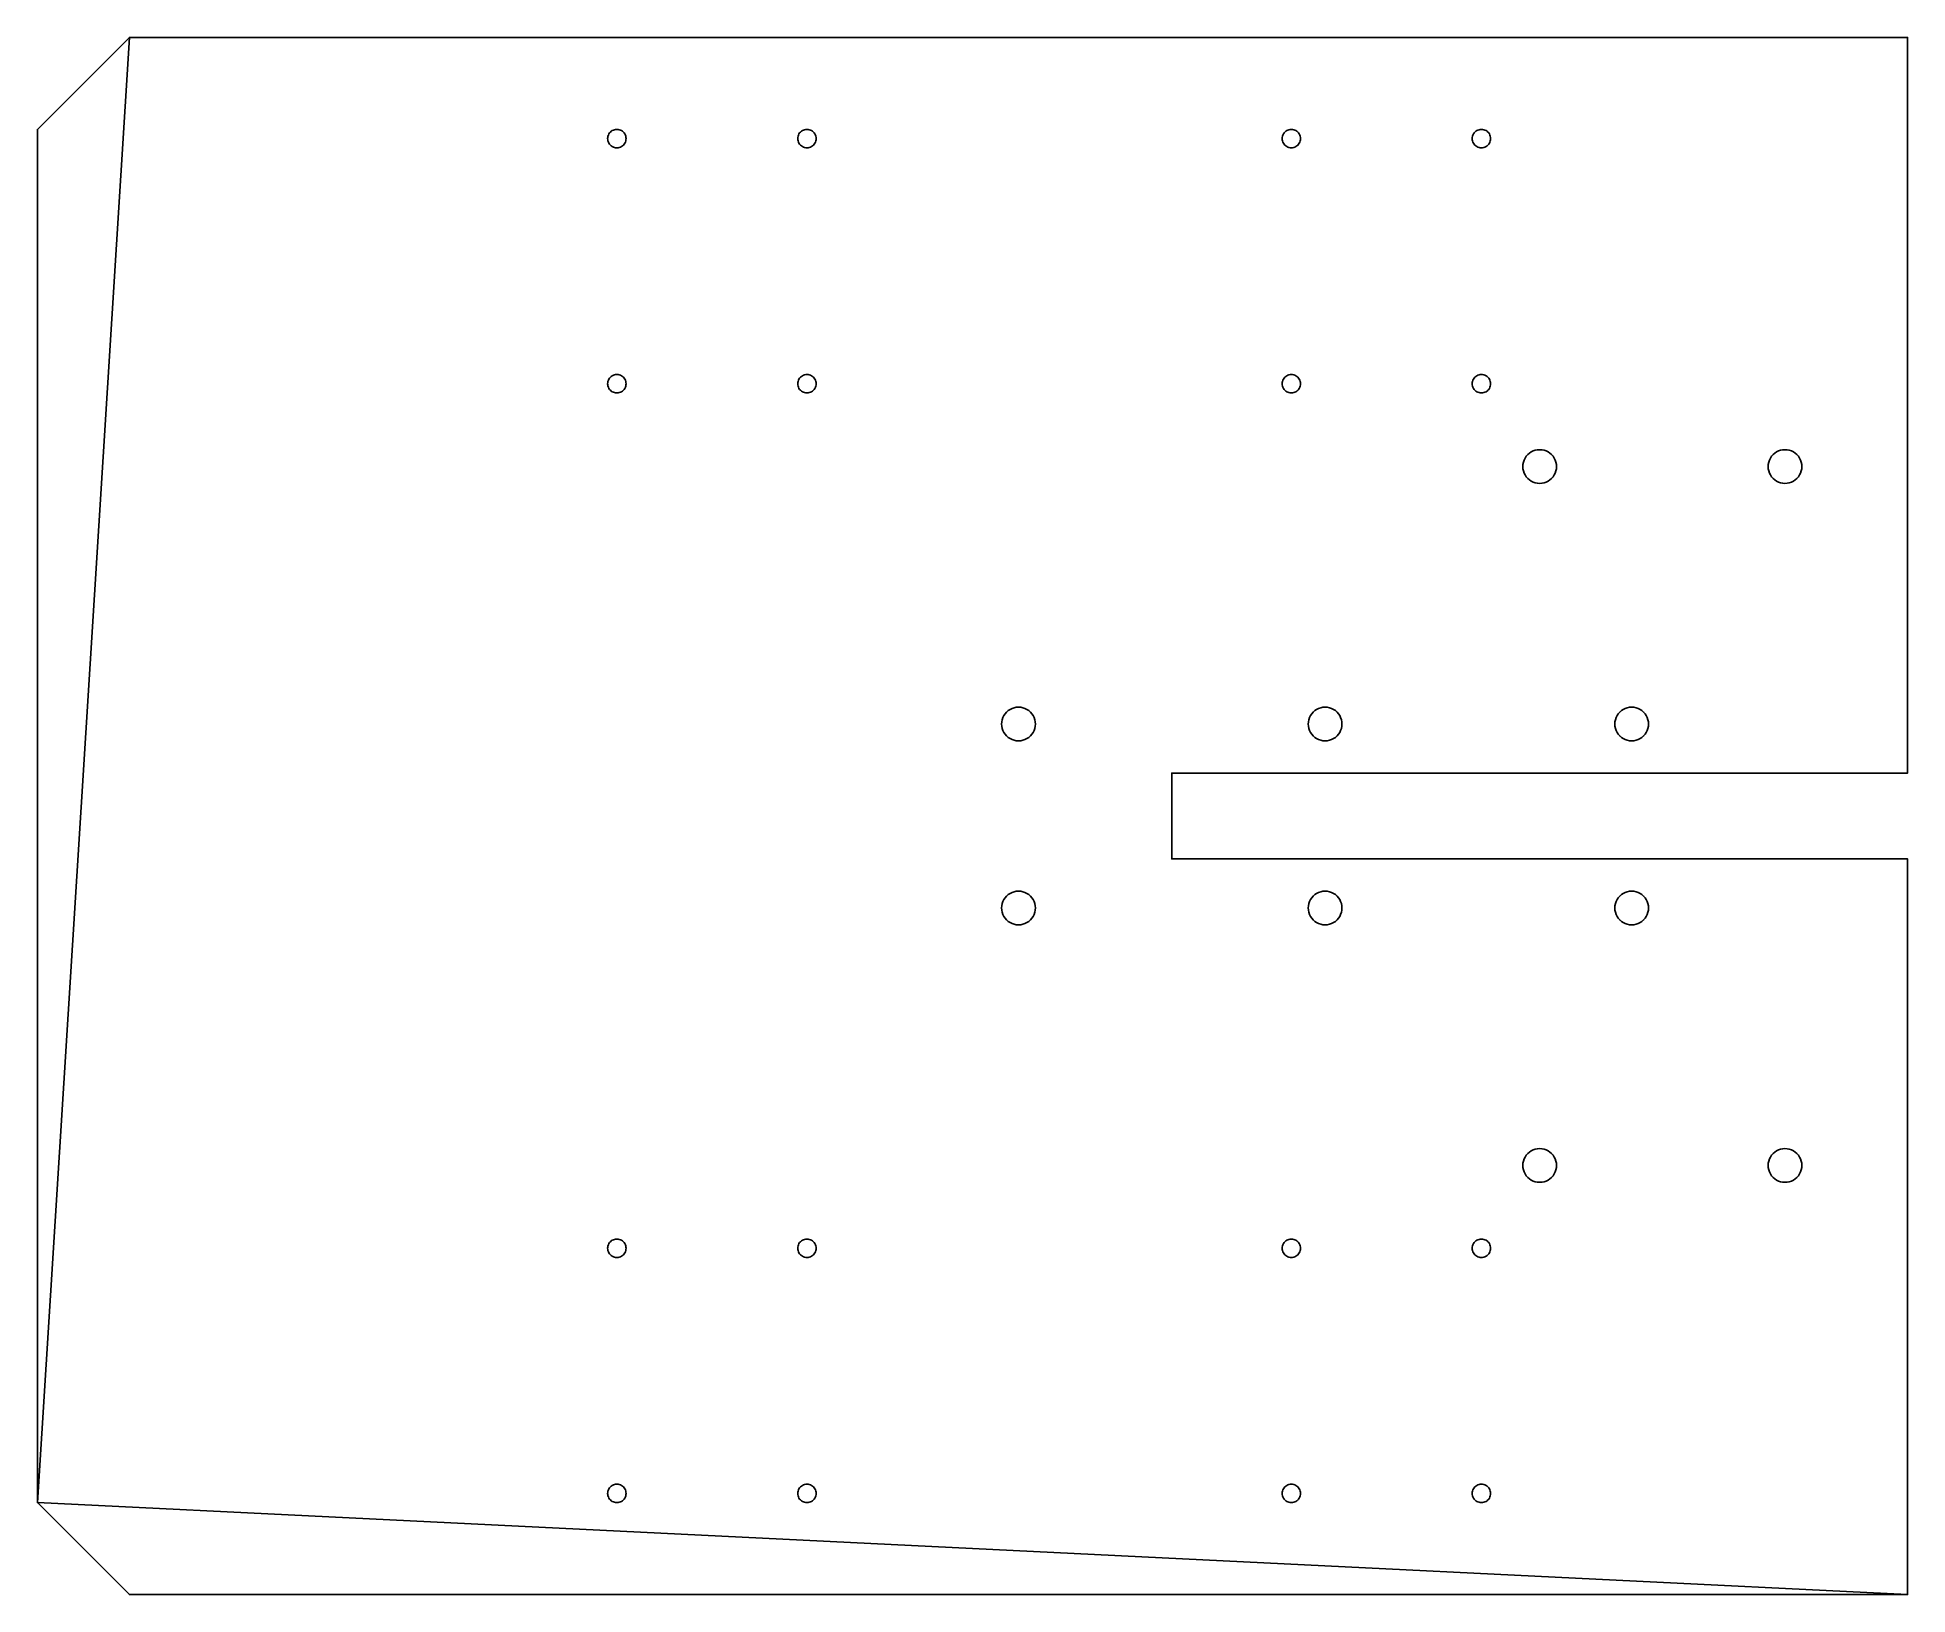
# Model space of a CAD drawing. Header units: millimetres. Extents: x 0 to 305, y 0 to 254.
import ezdxf

# ---------------------------------------------------------------- set-up
doc = ezdxf.new("R2010")
doc.units = ezdxf.units.MM
doc.layers.add('BASE_PLATE', color=7, linetype='CONTINUOUS')

msp = doc.modelspace()

# ---------------------------------------------------------------- linework, layer by layer
at = {"layer": 'BASE_PLATE'}
for points in [[(15, 254, 6), (0, 239, 6), (0, 15, 6)], [(15, 254), (0, 15), (0, 239)], [(15, 254), (0, 239), (0, 239, 6)], [(15, 254), (0, 239, 6), (15, 254, 6)], [(305, 254), (15, 254), (15, 254, 6)], [(305, 254), (15, 254, 6), (305, 254, 6)], [(305, 134), (305, 254), (305, 254, 6)], [(305, 134), (305, 254, 6), (305, 134, 6)], [(0, 239), (0, 15), (0, 15, 6)], [(0, 239), (0, 15, 6), (0, 239, 6)], [(93.0511, 237.8882), (93.1142, 238.074), (93.1142, 238.074, 6)], [(93.0511, 237.8882), (93.1142, 238.074, 6), (93.0511, 237.8882, 6)], [(93.1142, 238.074), (93.201, 238.25), (93.201, 238.25, 6)], [(93.1142, 238.074), (93.201, 238.25, 6), (93.1142, 238.074, 6)], [(93.201, 238.25), (93.31, 238.4131), (93.31, 238.4131, 6)], [(93.201, 238.25), (93.31, 238.4131, 6), (93.201, 238.25, 6)], [(93.31, 238.4131), (93.4393, 238.5607), (93.4393, 238.5607, 6)], [(93.31, 238.4131), (93.4393, 238.5607, 6), (93.31, 238.4131, 6)], [(93.4393, 238.5607), (93.5869, 238.69), (93.5869, 238.69, 6)], [(93.4393, 238.5607), (93.5869, 238.69, 6), (93.4393, 238.5607, 6)], [(93.5869, 238.69), (93.75, 238.799), (93.75, 238.799, 6)], [(93.5869, 238.69), (93.75, 238.799, 6), (93.5869, 238.69, 6)], [(93.75, 238.799), (93.926, 238.8858), (93.926, 238.8858, 6)], [(93.75, 238.799), (93.926, 238.8858, 6), (93.75, 238.799, 6)], [(93.926, 238.8858), (94.1118, 238.9489), (94.1118, 238.9489, 6)], [(93.926, 238.8858), (94.1118, 238.9489, 6), (93.926, 238.8858, 6)], [(94.1118, 238.9489), (94.3042, 238.9872), (94.3042, 238.9872, 6)], [(94.1118, 238.9489), (94.3042, 238.9872, 6), (94.1118, 238.9489, 6)], [(94.3042, 238.9872), (94.5, 239), (94.5, 239, 6)], [(94.3042, 238.9872), (94.5, 239, 6), (94.3042, 238.9872, 6)], [(94.5, 239), (94.6958, 238.9872), (94.6958, 238.9872, 6)], [(94.5, 239), (94.6958, 238.9872, 6), (94.5, 239, 6)], [(94.6958, 238.9872), (94.8882, 238.9489), (94.8882, 238.9489, 6)], [(94.6958, 238.9872), (94.8882, 238.9489, 6), (94.6958, 238.9872, 6)], [(94.8882, 238.9489), (95.074, 238.8858), (95.074, 238.8858, 6)], [(94.8882, 238.9489), (95.074, 238.8858, 6), (94.8882, 238.9489, 6)], [(95.074, 238.8858), (95.25, 238.799), (95.25, 238.799, 6)], [(95.074, 238.8858), (95.25, 238.799, 6), (95.074, 238.8858, 6)], [(95.25, 238.799), (95.4131, 238.69), (95.4131, 238.69, 6)], [(95.25, 238.799), (95.4131, 238.69, 6), (95.25, 238.799, 6)], [(95.4131, 238.69), (95.5607, 238.5607), (95.5607, 238.5607, 6)], [(95.4131, 238.69), (95.5607, 238.5607, 6), (95.4131, 238.69, 6)], [(95.5607, 238.5607), (95.69, 238.4131), (95.69, 238.4131, 6)], [(95.5607, 238.5607), (95.69, 238.4131, 6), (95.5607, 238.5607, 6)], [(95.69, 238.4131), (95.799, 238.25), (95.799, 238.25, 6)], [(95.69, 238.4131), (95.799, 238.25, 6), (95.69, 238.4131, 6)], [(95.799, 238.25), (95.8858, 238.074), (95.8858, 238.074, 6)], [(95.799, 238.25), (95.8858, 238.074, 6), (95.799, 238.25, 6)], [(95.8858, 238.074), (95.9489, 237.8882), (95.9489, 237.8882, 6)], [(95.8858, 238.074), (95.9489, 237.8882, 6), (95.8858, 238.074, 6)], [(124.0511, 237.8882), (124.1142, 238.074), (124.1142, 238.074, 6)], [(124.0511, 237.8882), (124.1142, 238.074, 6), (124.0511, 237.8882, 6)], [(124.1142, 238.074), (124.201, 238.25), (124.201, 238.25, 6)], [(124.1142, 238.074), (124.201, 238.25, 6), (124.1142, 238.074, 6)], [(124.201, 238.25), (124.31, 238.4131), (124.31, 238.4131, 6)], [(124.201, 238.25), (124.31, 238.4131, 6), (124.201, 238.25, 6)], [(124.31, 238.4131), (124.4393, 238.5607), (124.4393, 238.5607, 6)], [(124.31, 238.4131), (124.4393, 238.5607, 6), (124.31, 238.4131, 6)], [(124.4393, 238.5607), (124.5869, 238.69), (124.5869, 238.69, 6)], [(124.4393, 238.5607), (124.5869, 238.69, 6), (124.4393, 238.5607, 6)], [(124.5869, 238.69), (124.75, 238.799), (124.75, 238.799, 6)], [(124.5869, 238.69), (124.75, 238.799, 6), (124.5869, 238.69, 6)], [(124.75, 238.799), (124.926, 238.8858), (124.926, 238.8858, 6)], [(124.75, 238.799), (124.926, 238.8858, 6), (124.75, 238.799, 6)], [(124.926, 238.8858), (125.1118, 238.9489), (125.1118, 238.9489, 6)], [(124.926, 238.8858), (125.1118, 238.9489, 6), (124.926, 238.8858, 6)], [(125.1118, 238.9489), (125.3042, 238.9872), (125.3042, 238.9872, 6)], [(125.1118, 238.9489), (125.3042, 238.9872, 6), (125.1118, 238.9489, 6)], [(125.3042, 238.9872), (125.5, 239), (125.5, 239, 6)], [(125.3042, 238.9872), (125.5, 239, 6), (125.3042, 238.9872, 6)], [(125.5, 239), (125.6958, 238.9872), (125.6958, 238.9872, 6)], [(125.5, 239), (125.6958, 238.9872, 6), (125.5, 239, 6)], [(125.6958, 238.9872), (125.8882, 238.9489), (125.8882, 238.9489, 6)], [(125.6958, 238.9872), (125.8882, 238.9489, 6), (125.6958, 238.9872, 6)], [(125.8882, 238.9489), (126.074, 238.8858), (126.074, 238.8858, 6)], [(125.8882, 238.9489), (126.074, 238.8858, 6), (125.8882, 238.9489, 6)], [(126.074, 238.8858), (126.25, 238.799), (126.25, 238.799, 6)], [(126.074, 238.8858), (126.25, 238.799, 6), (126.074, 238.8858, 6)], [(126.25, 238.799), (126.4131, 238.69), (126.4131, 238.69, 6)], [(126.25, 238.799), (126.4131, 238.69, 6), (126.25, 238.799, 6)], [(126.4131, 238.69), (126.5607, 238.5607), (126.5607, 238.5607, 6)], [(126.4131, 238.69), (126.5607, 238.5607, 6), (126.4131, 238.69, 6)], [(126.5607, 238.5607), (126.69, 238.4131), (126.69, 238.4131, 6)], [(126.5607, 238.5607), (126.69, 238.4131, 6), (126.5607, 238.5607, 6)], [(126.69, 238.4131), (126.799, 238.25), (126.799, 238.25, 6)], [(126.69, 238.4131), (126.799, 238.25, 6), (126.69, 238.4131, 6)], [(126.799, 238.25), (126.8858, 238.074), (126.8858, 238.074, 6)], [(126.799, 238.25), (126.8858, 238.074, 6), (126.799, 238.25, 6)], [(126.8858, 238.074), (126.9489, 237.8882), (126.9489, 237.8882, 6)], [(126.8858, 238.074), (126.9489, 237.8882, 6), (126.8858, 238.074, 6)], [(203.0511, 237.8882), (203.1142, 238.074), (203.1142, 238.074, 6)], [(203.0511, 237.8882), (203.1142, 238.074, 6), (203.0511, 237.8882, 6)], [(203.1142, 238.074), (203.201, 238.25), (203.201, 238.25, 6)], [(203.1142, 238.074), (203.201, 238.25, 6), (203.1142, 238.074, 6)], [(203.201, 238.25), (203.31, 238.4131), (203.31, 238.4131, 6)], [(203.201, 238.25), (203.31, 238.4131, 6), (203.201, 238.25, 6)], [(203.31, 238.4131), (203.4393, 238.5607), (203.4393, 238.5607, 6)], [(203.31, 238.4131), (203.4393, 238.5607, 6), (203.31, 238.4131, 6)], [(203.4393, 238.5607), (203.5869, 238.69), (203.5869, 238.69, 6)], [(203.4393, 238.5607), (203.5869, 238.69, 6), (203.4393, 238.5607, 6)], [(203.5869, 238.69), (203.75, 238.799), (203.75, 238.799, 6)], [(203.5869, 238.69), (203.75, 238.799, 6), (203.5869, 238.69, 6)], [(203.75, 238.799), (203.926, 238.8858), (203.926, 238.8858, 6)], [(203.75, 238.799), (203.926, 238.8858, 6), (203.75, 238.799, 6)], [(203.926, 238.8858), (204.1118, 238.9489), (204.1118, 238.9489, 6)], [(203.926, 238.8858), (204.1118, 238.9489, 6), (203.926, 238.8858, 6)], [(204.1118, 238.9489), (204.3042, 238.9872), (204.3042, 238.9872, 6)], [(204.1118, 238.9489), (204.3042, 238.9872, 6), (204.1118, 238.9489, 6)], [(204.3042, 238.9872), (204.5, 239), (204.5, 239, 6)], [(204.3042, 238.9872), (204.5, 239, 6), (204.3042, 238.9872, 6)], [(204.5, 239), (204.6958, 238.9872), (204.6958, 238.9872, 6)], [(204.5, 239), (204.6958, 238.9872, 6), (204.5, 239, 6)], [(204.6958, 238.9872), (204.8882, 238.9489), (204.8882, 238.9489, 6)], [(204.6958, 238.9872), (204.8882, 238.9489, 6), (204.6958, 238.9872, 6)], [(204.8882, 238.9489), (205.074, 238.8858), (205.074, 238.8858, 6)], [(204.8882, 238.9489), (205.074, 238.8858, 6), (204.8882, 238.9489, 6)], [(205.074, 238.8858), (205.25, 238.799), (205.25, 238.799, 6)], [(205.074, 238.8858), (205.25, 238.799, 6), (205.074, 238.8858, 6)], [(205.25, 238.799), (205.4131, 238.69), (205.4131, 238.69, 6)], [(205.25, 238.799), (205.4131, 238.69, 6), (205.25, 238.799, 6)], [(205.4131, 238.69), (205.5607, 238.5607), (205.5607, 238.5607, 6)], [(205.4131, 238.69), (205.5607, 238.5607, 6), (205.4131, 238.69, 6)], [(205.5607, 238.5607), (205.69, 238.4131), (205.69, 238.4131, 6)], [(205.5607, 238.5607), (205.69, 238.4131, 6), (205.5607, 238.5607, 6)], [(205.69, 238.4131), (205.799, 238.25), (205.799, 238.25, 6)], [(205.69, 238.4131), (205.799, 238.25, 6), (205.69, 238.4131, 6)], [(205.799, 238.25), (205.8858, 238.074), (205.8858, 238.074, 6)], [(205.799, 238.25), (205.8858, 238.074, 6), (205.799, 238.25, 6)], [(205.8858, 238.074), (205.9489, 237.8882), (205.9489, 237.8882, 6)], [(205.8858, 238.074), (205.9489, 237.8882, 6), (205.8858, 238.074, 6)], [(234.0511, 237.8882), (234.1142, 238.074), (234.1142, 238.074, 6)], [(234.0511, 237.8882), (234.1142, 238.074, 6), (234.0511, 237.8882, 6)], [(234.1142, 238.074), (234.201, 238.25), (234.201, 238.25, 6)], [(234.1142, 238.074), (234.201, 238.25, 6), (234.1142, 238.074, 6)], [(234.201, 238.25), (234.31, 238.4131), (234.31, 238.4131, 6)], [(234.201, 238.25), (234.31, 238.4131, 6), (234.201, 238.25, 6)], [(234.31, 238.4131), (234.4393, 238.5607), (234.4393, 238.5607, 6)], [(234.31, 238.4131), (234.4393, 238.5607, 6), (234.31, 238.4131, 6)], [(234.4393, 238.5607), (234.5869, 238.69), (234.5869, 238.69, 6)], [(234.4393, 238.5607), (234.5869, 238.69, 6), (234.4393, 238.5607, 6)], [(234.5869, 238.69), (234.75, 238.799), (234.75, 238.799, 6)], [(234.5869, 238.69), (234.75, 238.799, 6), (234.5869, 238.69, 6)], [(234.75, 238.799), (234.926, 238.8858), (234.926, 238.8858, 6)], [(234.75, 238.799), (234.926, 238.8858, 6), (234.75, 238.799, 6)], [(234.926, 238.8858), (235.1118, 238.9489), (235.1118, 238.9489, 6)], [(234.926, 238.8858), (235.1118, 238.9489, 6), (234.926, 238.8858, 6)], [(235.1118, 238.9489), (235.3042, 238.9872), (235.3042, 238.9872, 6)], [(235.1118, 238.9489), (235.3042, 238.9872, 6), (235.1118, 238.9489, 6)], [(235.3042, 238.9872), (235.5, 239), (235.5, 239, 6)], [(235.3042, 238.9872), (235.5, 239, 6), (235.3042, 238.9872, 6)], [(235.5, 239), (235.6958, 238.9872), (235.6958, 238.9872, 6)], [(235.5, 239), (235.6958, 238.9872, 6), (235.5, 239, 6)], [(235.6958, 238.9872), (235.8882, 238.9489), (235.8882, 238.9489, 6)], [(235.6958, 238.9872), (235.8882, 238.9489, 6), (235.6958, 238.9872, 6)], [(235.8882, 238.9489), (236.074, 238.8858), (236.074, 238.8858, 6)], [(235.8882, 238.9489), (236.074, 238.8858, 6), (235.8882, 238.9489, 6)], [(236.074, 238.8858), (236.25, 238.799), (236.25, 238.799, 6)], [(236.074, 238.8858), (236.25, 238.799, 6), (236.074, 238.8858, 6)], [(236.25, 238.799), (236.4131, 238.69), (236.4131, 238.69, 6)], [(236.25, 238.799), (236.4131, 238.69, 6), (236.25, 238.799, 6)], [(236.4131, 238.69), (236.5607, 238.5607), (236.5607, 238.5607, 6)], [(236.4131, 238.69), (236.5607, 238.5607, 6), (236.4131, 238.69, 6)], [(236.5607, 238.5607), (236.69, 238.4131), (236.69, 238.4131, 6)], [(236.5607, 238.5607), (236.69, 238.4131, 6), (236.5607, 238.5607, 6)], [(236.69, 238.4131), (236.799, 238.25), (236.799, 238.25, 6)], [(236.69, 238.4131), (236.799, 238.25, 6), (236.69, 238.4131, 6)], [(236.799, 238.25), (236.8858, 238.074), (236.8858, 238.074, 6)], [(236.799, 238.25), (236.8858, 238.074, 6), (236.799, 238.25, 6)], [(236.8858, 238.074), (236.9489, 237.8882), (236.9489, 237.8882, 6)], [(236.8858, 238.074), (236.9489, 237.8882, 6), (236.8858, 238.074, 6)], [(93, 237.5), (93.0128, 237.6958), (93.0128, 237.6958, 6)], [(93, 237.5), (93.0128, 237.6958, 6), (93, 237.5, 6)], [(93.0128, 237.3042), (93, 237.5), (93, 237.5, 6)], [(93.0128, 237.3042), (93, 237.5, 6), (93.0128, 237.3042, 6)], [(93.0128, 237.6958), (93.0511, 237.8882), (93.0511, 237.8882, 6)], [(93.0128, 237.6958), (93.0511, 237.8882, 6), (93.0128, 237.6958, 6)], [(93.0511, 237.1118), (93.0128, 237.3042), (93.0128, 237.3042, 6)], [(93.0511, 237.1118), (93.0128, 237.3042, 6), (93.0511, 237.1118, 6)], [(93.1142, 236.926), (93.0511, 237.1118), (93.0511, 237.1118, 6)], [(93.1142, 236.926), (93.0511, 237.1118, 6), (93.1142, 236.926, 6)], [(93.201, 236.75), (93.1142, 236.926), (93.1142, 236.926, 6)], [(93.201, 236.75), (93.1142, 236.926, 6), (93.201, 236.75, 6)], [(93.31, 236.5869), (93.201, 236.75), (93.201, 236.75, 6)], [(93.31, 236.5869), (93.201, 236.75, 6), (93.31, 236.5869, 6)], [(93.4393, 236.4393), (93.31, 236.5869), (93.31, 236.5869, 6)], [(93.4393, 236.4393), (93.31, 236.5869, 6), (93.4393, 236.4393, 6)], [(93.5869, 236.31), (93.4393, 236.4393), (93.4393, 236.4393, 6)], [(93.5869, 236.31), (93.4393, 236.4393, 6), (93.5869, 236.31, 6)], [(93.75, 236.201), (93.5869, 236.31), (93.5869, 236.31, 6)], [(93.75, 236.201), (93.5869, 236.31, 6), (93.75, 236.201, 6)], [(93.926, 236.1142), (93.75, 236.201), (93.75, 236.201, 6)], [(93.926, 236.1142), (93.75, 236.201, 6), (93.926, 236.1142, 6)], [(94.1118, 236.0511), (93.926, 236.1142), (93.926, 236.1142, 6)], [(94.1118, 236.0511), (93.926, 236.1142, 6), (94.1118, 236.0511, 6)], [(94.3042, 236.0128), (94.1118, 236.0511), (94.1118, 236.0511, 6)], [(94.3042, 236.0128), (94.1118, 236.0511, 6), (94.3042, 236.0128, 6)], [(94.5, 236), (94.3042, 236.0128), (94.3042, 236.0128, 6)], [(94.5, 236), (94.3042, 236.0128, 6), (94.5, 236, 6)], [(94.6958, 236.0128), (94.5, 236), (94.5, 236, 6)], [(94.6958, 236.0128), (94.5, 236, 6), (94.6958, 236.0128, 6)], [(94.8882, 236.0511), (94.6958, 236.0128), (94.6958, 236.0128, 6)], [(94.8882, 236.0511), (94.6958, 236.0128, 6), (94.8882, 236.0511, 6)], [(95.074, 236.1142), (94.8882, 236.0511), (94.8882, 236.0511, 6)], [(95.074, 236.1142), (94.8882, 236.0511, 6), (95.074, 236.1142, 6)], [(95.25, 236.201), (95.074, 236.1142), (95.074, 236.1142, 6)], [(95.25, 236.201), (95.074, 236.1142, 6), (95.25, 236.201, 6)], [(95.4131, 236.31), (95.25, 236.201), (95.25, 236.201, 6)], [(95.4131, 236.31), (95.25, 236.201, 6), (95.4131, 236.31, 6)], [(95.5607, 236.4393), (95.4131, 236.31), (95.4131, 236.31, 6)], [(95.5607, 236.4393), (95.4131, 236.31, 6), (95.5607, 236.4393, 6)], [(95.69, 236.5869), (95.5607, 236.4393), (95.5607, 236.4393, 6)], [(95.69, 236.5869), (95.5607, 236.4393, 6), (95.69, 236.5869, 6)], [(95.799, 236.75), (95.69, 236.5869), (95.69, 236.5869, 6)], [(95.799, 236.75), (95.69, 236.5869, 6), (95.799, 236.75, 6)], [(95.8858, 236.926), (95.799, 236.75), (95.799, 236.75, 6)], [(95.8858, 236.926), (95.799, 236.75, 6), (95.8858, 236.926, 6)], [(95.9489, 237.1118), (95.8858, 236.926), (95.8858, 236.926, 6)], [(95.9489, 237.1118), (95.8858, 236.926, 6), (95.9489, 237.1118, 6)], [(95.9489, 237.8882), (95.9872, 237.6958), (95.9872, 237.6958, 6)], [(95.9489, 237.8882), (95.9872, 237.6958, 6), (95.9489, 237.8882, 6)], [(95.9872, 237.3042), (95.9489, 237.1118), (95.9489, 237.1118, 6)], [(95.9872, 237.3042), (95.9489, 237.1118, 6), (95.9872, 237.3042, 6)], [(95.9872, 237.6958), (96, 237.5), (96, 237.5, 6)], [(95.9872, 237.6958), (96, 237.5, 6), (95.9872, 237.6958, 6)], [(96, 237.5), (95.9872, 237.3042), (95.9872, 237.3042, 6)], [(96, 237.5), (95.9872, 237.3042, 6), (96, 237.5, 6)], [(124, 237.5), (124.0128, 237.6958), (124.0128, 237.6958, 6)], [(124, 237.5), (124.0128, 237.6958, 6), (124, 237.5, 6)], [(124.0128, 237.3042), (124, 237.5), (124, 237.5, 6)], [(124.0128, 237.3042), (124, 237.5, 6), (124.0128, 237.3042, 6)], [(124.0128, 237.6958), (124.0511, 237.8882), (124.0511, 237.8882, 6)], [(124.0128, 237.6958), (124.0511, 237.8882, 6), (124.0128, 237.6958, 6)], [(124.0511, 237.1118), (124.0128, 237.3042), (124.0128, 237.3042, 6)], [(124.0511, 237.1118), (124.0128, 237.3042, 6), (124.0511, 237.1118, 6)], [(124.1142, 236.926), (124.0511, 237.1118), (124.0511, 237.1118, 6)], [(124.1142, 236.926), (124.0511, 237.1118, 6), (124.1142, 236.926, 6)], [(124.201, 236.75), (124.1142, 236.926), (124.1142, 236.926, 6)], [(124.201, 236.75), (124.1142, 236.926, 6), (124.201, 236.75, 6)], [(124.31, 236.5869), (124.201, 236.75), (124.201, 236.75, 6)], [(124.31, 236.5869), (124.201, 236.75, 6), (124.31, 236.5869, 6)], [(124.4393, 236.4393), (124.31, 236.5869), (124.31, 236.5869, 6)], [(124.4393, 236.4393), (124.31, 236.5869, 6), (124.4393, 236.4393, 6)], [(124.5869, 236.31), (124.4393, 236.4393), (124.4393, 236.4393, 6)], [(124.5869, 236.31), (124.4393, 236.4393, 6), (124.5869, 236.31, 6)], [(124.75, 236.201), (124.5869, 236.31), (124.5869, 236.31, 6)], [(124.75, 236.201), (124.5869, 236.31, 6), (124.75, 236.201, 6)], [(124.926, 236.1142), (124.75, 236.201), (124.75, 236.201, 6)], [(124.926, 236.1142), (124.75, 236.201, 6), (124.926, 236.1142, 6)], [(125.1118, 236.0511), (124.926, 236.1142), (124.926, 236.1142, 6)], [(125.1118, 236.0511), (124.926, 236.1142, 6), (125.1118, 236.0511, 6)], [(125.3042, 236.0128), (125.1118, 236.0511), (125.1118, 236.0511, 6)], [(125.3042, 236.0128), (125.1118, 236.0511, 6), (125.3042, 236.0128, 6)], [(125.5, 236), (125.3042, 236.0128), (125.3042, 236.0128, 6)], [(125.5, 236), (125.3042, 236.0128, 6), (125.5, 236, 6)], [(125.6958, 236.0128), (125.5, 236), (125.5, 236, 6)], [(125.6958, 236.0128), (125.5, 236, 6), (125.6958, 236.0128, 6)], [(125.8882, 236.0511), (125.6958, 236.0128), (125.6958, 236.0128, 6)], [(125.8882, 236.0511), (125.6958, 236.0128, 6), (125.8882, 236.0511, 6)], [(126.074, 236.1142), (125.8882, 236.0511), (125.8882, 236.0511, 6)], [(126.074, 236.1142), (125.8882, 236.0511, 6), (126.074, 236.1142, 6)], [(126.25, 236.201), (126.074, 236.1142), (126.074, 236.1142, 6)], [(126.25, 236.201), (126.074, 236.1142, 6), (126.25, 236.201, 6)], [(126.4131, 236.31), (126.25, 236.201), (126.25, 236.201, 6)], [(126.4131, 236.31), (126.25, 236.201, 6), (126.4131, 236.31, 6)], [(126.5607, 236.4393), (126.4131, 236.31), (126.4131, 236.31, 6)], [(126.5607, 236.4393), (126.4131, 236.31, 6), (126.5607, 236.4393, 6)], [(126.69, 236.5869), (126.5607, 236.4393), (126.5607, 236.4393, 6)], [(126.69, 236.5869), (126.5607, 236.4393, 6), (126.69, 236.5869, 6)], [(126.799, 236.75), (126.69, 236.5869), (126.69, 236.5869, 6)], [(126.799, 236.75), (126.69, 236.5869, 6), (126.799, 236.75, 6)], [(126.8858, 236.926), (126.799, 236.75), (126.799, 236.75, 6)], [(126.8858, 236.926), (126.799, 236.75, 6), (126.8858, 236.926, 6)], [(126.9489, 237.1118), (126.8858, 236.926), (126.8858, 236.926, 6)], [(126.9489, 237.1118), (126.8858, 236.926, 6), (126.9489, 237.1118, 6)], [(126.9489, 237.8882), (126.9872, 237.6958), (126.9872, 237.6958, 6)], [(126.9489, 237.8882), (126.9872, 237.6958, 6), (126.9489, 237.8882, 6)], [(126.9872, 237.3042), (126.9489, 237.1118), (126.9489, 237.1118, 6)], [(126.9872, 237.3042), (126.9489, 237.1118, 6), (126.9872, 237.3042, 6)], [(126.9872, 237.6958), (127, 237.5), (127, 237.5, 6)], [(126.9872, 237.6958), (127, 237.5, 6), (126.9872, 237.6958, 6)], [(127, 237.5), (126.9872, 237.3042), (126.9872, 237.3042, 6)], [(127, 237.5), (126.9872, 237.3042, 6), (127, 237.5, 6)], [(203, 237.5), (203.0128, 237.6958), (203.0128, 237.6958, 6)], [(203, 237.5), (203.0128, 237.6958, 6), (203, 237.5, 6)], [(203.0128, 237.3042), (203, 237.5), (203, 237.5, 6)], [(203.0128, 237.3042), (203, 237.5, 6), (203.0128, 237.3042, 6)], [(203.0128, 237.6958), (203.0511, 237.8882), (203.0511, 237.8882, 6)], [(203.0128, 237.6958), (203.0511, 237.8882, 6), (203.0128, 237.6958, 6)], [(203.0511, 237.1118), (203.0128, 237.3042), (203.0128, 237.3042, 6)], [(203.0511, 237.1118), (203.0128, 237.3042, 6), (203.0511, 237.1118, 6)], [(203.1142, 236.926), (203.0511, 237.1118), (203.0511, 237.1118, 6)], [(203.1142, 236.926), (203.0511, 237.1118, 6), (203.1142, 236.926, 6)], [(203.201, 236.75), (203.1142, 236.926), (203.1142, 236.926, 6)], [(203.201, 236.75), (203.1142, 236.926, 6), (203.201, 236.75, 6)], [(203.31, 236.5869), (203.201, 236.75), (203.201, 236.75, 6)], [(203.31, 236.5869), (203.201, 236.75, 6), (203.31, 236.5869, 6)], [(203.4393, 236.4393), (203.31, 236.5869), (203.31, 236.5869, 6)], [(203.4393, 236.4393), (203.31, 236.5869, 6), (203.4393, 236.4393, 6)], [(203.5869, 236.31), (203.4393, 236.4393), (203.4393, 236.4393, 6)], [(203.5869, 236.31), (203.4393, 236.4393, 6), (203.5869, 236.31, 6)], [(203.75, 236.201), (203.5869, 236.31), (203.5869, 236.31, 6)], [(203.75, 236.201), (203.5869, 236.31, 6), (203.75, 236.201, 6)], [(203.926, 236.1142), (203.75, 236.201), (203.75, 236.201, 6)], [(203.926, 236.1142), (203.75, 236.201, 6), (203.926, 236.1142, 6)], [(204.1118, 236.0511), (203.926, 236.1142), (203.926, 236.1142, 6)], [(204.1118, 236.0511), (203.926, 236.1142, 6), (204.1118, 236.0511, 6)], [(204.3042, 236.0128), (204.1118, 236.0511), (204.1118, 236.0511, 6)], [(204.3042, 236.0128), (204.1118, 236.0511, 6), (204.3042, 236.0128, 6)], [(204.5, 236), (204.3042, 236.0128), (204.3042, 236.0128, 6)], [(204.5, 236), (204.3042, 236.0128, 6), (204.5, 236, 6)], [(204.6958, 236.0128), (204.5, 236), (204.5, 236, 6)], [(204.6958, 236.0128), (204.5, 236, 6), (204.6958, 236.0128, 6)], [(204.8882, 236.0511), (204.6958, 236.0128), (204.6958, 236.0128, 6)], [(204.8882, 236.0511), (204.6958, 236.0128, 6), (204.8882, 236.0511, 6)], [(205.074, 236.1142), (204.8882, 236.0511), (204.8882, 236.0511, 6)], [(205.074, 236.1142), (204.8882, 236.0511, 6), (205.074, 236.1142, 6)], [(205.25, 236.201), (205.074, 236.1142), (205.074, 236.1142, 6)], [(205.25, 236.201), (205.074, 236.1142, 6), (205.25, 236.201, 6)], [(205.4131, 236.31), (205.25, 236.201), (205.25, 236.201, 6)], [(205.4131, 236.31), (205.25, 236.201, 6), (205.4131, 236.31, 6)], [(205.5607, 236.4393), (205.4131, 236.31), (205.4131, 236.31, 6)], [(205.5607, 236.4393), (205.4131, 236.31, 6), (205.5607, 236.4393, 6)], [(205.69, 236.5869), (205.5607, 236.4393), (205.5607, 236.4393, 6)], [(205.69, 236.5869), (205.5607, 236.4393, 6), (205.69, 236.5869, 6)], [(205.799, 236.75), (205.69, 236.5869), (205.69, 236.5869, 6)], [(205.799, 236.75), (205.69, 236.5869, 6), (205.799, 236.75, 6)], [(205.8858, 236.926), (205.799, 236.75), (205.799, 236.75, 6)], [(205.8858, 236.926), (205.799, 236.75, 6), (205.8858, 236.926, 6)], [(205.9489, 237.1118), (205.8858, 236.926), (205.8858, 236.926, 6)], [(205.9489, 237.1118), (205.8858, 236.926, 6), (205.9489, 237.1118, 6)], [(205.9489, 237.8882), (205.9872, 237.6958), (205.9872, 237.6958, 6)], [(205.9489, 237.8882), (205.9872, 237.6958, 6), (205.9489, 237.8882, 6)], [(205.9872, 237.3042), (205.9489, 237.1118), (205.9489, 237.1118, 6)], [(205.9872, 237.3042), (205.9489, 237.1118, 6), (205.9872, 237.3042, 6)], [(205.9872, 237.6958), (206, 237.5), (206, 237.5, 6)], [(205.9872, 237.6958), (206, 237.5, 6), (205.9872, 237.6958, 6)], [(206, 237.5), (205.9872, 237.3042), (205.9872, 237.3042, 6)], [(206, 237.5), (205.9872, 237.3042, 6), (206, 237.5, 6)], [(234, 237.5), (234.0128, 237.6958), (234.0128, 237.6958, 6)], [(234, 237.5), (234.0128, 237.6958, 6), (234, 237.5, 6)], [(234.0128, 237.3042), (234, 237.5), (234, 237.5, 6)], [(234.0128, 237.3042), (234, 237.5, 6), (234.0128, 237.3042, 6)], [(234.0128, 237.6958), (234.0511, 237.8882), (234.0511, 237.8882, 6)], [(234.0128, 237.6958), (234.0511, 237.8882, 6), (234.0128, 237.6958, 6)], [(234.0511, 237.1118), (234.0128, 237.3042), (234.0128, 237.3042, 6)], [(234.0511, 237.1118), (234.0128, 237.3042, 6), (234.0511, 237.1118, 6)], [(234.1142, 236.926), (234.0511, 237.1118), (234.0511, 237.1118, 6)], [(234.1142, 236.926), (234.0511, 237.1118, 6), (234.1142, 236.926, 6)], [(234.201, 236.75), (234.1142, 236.926), (234.1142, 236.926, 6)], [(234.201, 236.75), (234.1142, 236.926, 6), (234.201, 236.75, 6)], [(234.31, 236.5869), (234.201, 236.75), (234.201, 236.75, 6)], [(234.31, 236.5869), (234.201, 236.75, 6), (234.31, 236.5869, 6)], [(234.4393, 236.4393), (234.31, 236.5869), (234.31, 236.5869, 6)], [(234.4393, 236.4393), (234.31, 236.5869, 6), (234.4393, 236.4393, 6)], [(234.5869, 236.31), (234.4393, 236.4393), (234.4393, 236.4393, 6)], [(234.5869, 236.31), (234.4393, 236.4393, 6), (234.5869, 236.31, 6)], [(234.75, 236.201), (234.5869, 236.31), (234.5869, 236.31, 6)], [(234.75, 236.201), (234.5869, 236.31, 6), (234.75, 236.201, 6)], [(234.926, 236.1142), (234.75, 236.201), (234.75, 236.201, 6)], [(234.926, 236.1142), (234.75, 236.201, 6), (234.926, 236.1142, 6)], [(235.1118, 236.0511), (234.926, 236.1142), (234.926, 236.1142, 6)], [(235.1118, 236.0511), (234.926, 236.1142, 6), (235.1118, 236.0511, 6)], [(235.3042, 236.0128), (235.1118, 236.0511), (235.1118, 236.0511, 6)], [(235.3042, 236.0128), (235.1118, 236.0511, 6), (235.3042, 236.0128, 6)], [(235.5, 236), (235.3042, 236.0128), (235.3042, 236.0128, 6)], [(235.5, 236), (235.3042, 236.0128, 6), (235.5, 236, 6)], [(235.6958, 236.0128), (235.5, 236), (235.5, 236, 6)], [(235.6958, 236.0128), (235.5, 236, 6), (235.6958, 236.0128, 6)], [(235.8882, 236.0511), (235.6958, 236.0128), (235.6958, 236.0128, 6)], [(235.8882, 236.0511), (235.6958, 236.0128, 6), (235.8882, 236.0511, 6)], [(236.074, 236.1142), (235.8882, 236.0511), (235.8882, 236.0511, 6)], [(236.074, 236.1142), (235.8882, 236.0511, 6), (236.074, 236.1142, 6)], [(236.25, 236.201), (236.074, 236.1142), (236.074, 236.1142, 6)], [(236.25, 236.201), (236.074, 236.1142, 6), (236.25, 236.201, 6)], [(236.4131, 236.31), (236.25, 236.201), (236.25, 236.201, 6)], [(236.4131, 236.31), (236.25, 236.201, 6), (236.4131, 236.31, 6)], [(236.5607, 236.4393), (236.4131, 236.31), (236.4131, 236.31, 6)], [(236.5607, 236.4393), (236.4131, 236.31, 6), (236.5607, 236.4393, 6)], [(236.69, 236.5869), (236.5607, 236.4393), (236.5607, 236.4393, 6)], [(236.69, 236.5869), (236.5607, 236.4393, 6), (236.69, 236.5869, 6)], [(236.799, 236.75), (236.69, 236.5869), (236.69, 236.5869, 6)], [(236.799, 236.75), (236.69, 236.5869, 6), (236.799, 236.75, 6)], [(236.8858, 236.926), (236.799, 236.75), (236.799, 236.75, 6)], [(236.8858, 236.926), (236.799, 236.75, 6), (236.8858, 236.926, 6)], [(236.9489, 237.1118), (236.8858, 236.926), (236.8858, 236.926, 6)], [(236.9489, 237.1118), (236.8858, 236.926, 6), (236.9489, 237.1118, 6)], [(236.9489, 237.8882), (236.9872, 237.6958), (236.9872, 237.6958, 6)], [(236.9489, 237.8882), (236.9872, 237.6958, 6), (236.9489, 237.8882, 6)], [(236.9872, 237.3042), (236.9489, 237.1118), (236.9489, 237.1118, 6)], [(236.9872, 237.3042), (236.9489, 237.1118, 6), (236.9872, 237.3042, 6)], [(236.9872, 237.6958), (237, 237.5), (237, 237.5, 6)], [(236.9872, 237.6958), (237, 237.5, 6), (236.9872, 237.6958, 6)], [(237, 237.5), (236.9872, 237.3042), (236.9872, 237.3042, 6)], [(237, 237.5), (236.9872, 237.3042, 6), (237, 237.5, 6)], [(93.1142, 198.074), (93.201, 198.25), (93.201, 198.25, 6)], [(93.1142, 198.074), (93.201, 198.25, 6), (93.1142, 198.074, 6)], [(93.201, 198.25), (93.31, 198.4131), (93.31, 198.4131, 6)], [(93.201, 198.25), (93.31, 198.4131, 6), (93.201, 198.25, 6)], [(93.31, 198.4131), (93.4393, 198.5607), (93.4393, 198.5607, 6)], [(93.31, 198.4131), (93.4393, 198.5607, 6), (93.31, 198.4131, 6)], [(93.4393, 198.5607), (93.5869, 198.69), (93.5869, 198.69, 6)], [(93.4393, 198.5607), (93.5869, 198.69, 6), (93.4393, 198.5607, 6)], [(93.5869, 198.69), (93.75, 198.799), (93.75, 198.799, 6)], [(93.5869, 198.69), (93.75, 198.799, 6), (93.5869, 198.69, 6)], [(93.75, 198.799), (93.926, 198.8858), (93.926, 198.8858, 6)], [(93.75, 198.799), (93.926, 198.8858, 6), (93.75, 198.799, 6)], [(93.926, 198.8858), (94.1118, 198.9489), (94.1118, 198.9489, 6)], [(93.926, 198.8858), (94.1118, 198.9489, 6), (93.926, 198.8858, 6)], [(94.1118, 198.9489), (94.3042, 198.9872), (94.3042, 198.9872, 6)], [(94.1118, 198.9489), (94.3042, 198.9872, 6), (94.1118, 198.9489, 6)], [(94.3042, 198.9872), (94.5, 199), (94.5, 199, 6)], [(94.3042, 198.9872), (94.5, 199, 6), (94.3042, 198.9872, 6)], [(94.5, 199), (94.6958, 198.9872), (94.6958, 198.9872, 6)], [(94.5, 199), (94.6958, 198.9872, 6), (94.5, 199, 6)], [(94.6958, 198.9872), (94.8882, 198.9489), (94.8882, 198.9489, 6)], [(94.6958, 198.9872), (94.8882, 198.9489, 6), (94.6958, 198.9872, 6)], [(94.8882, 198.9489), (95.074, 198.8858), (95.074, 198.8858, 6)], [(94.8882, 198.9489), (95.074, 198.8858, 6), (94.8882, 198.9489, 6)], [(95.074, 198.8858), (95.25, 198.799), (95.25, 198.799, 6)], [(95.074, 198.8858), (95.25, 198.799, 6), (95.074, 198.8858, 6)], [(95.25, 198.799), (95.4131, 198.69), (95.4131, 198.69, 6)], [(95.25, 198.799), (95.4131, 198.69, 6), (95.25, 198.799, 6)], [(95.4131, 198.69), (95.5607, 198.5607), (95.5607, 198.5607, 6)], [(95.4131, 198.69), (95.5607, 198.5607, 6), (95.4131, 198.69, 6)], [(95.5607, 198.5607), (95.69, 198.4131), (95.69, 198.4131, 6)], [(95.5607, 198.5607), (95.69, 198.4131, 6), (95.5607, 198.5607, 6)], [(95.69, 198.4131), (95.799, 198.25), (95.799, 198.25, 6)], [(95.69, 198.4131), (95.799, 198.25, 6), (95.69, 198.4131, 6)], [(95.799, 198.25), (95.8858, 198.074), (95.8858, 198.074, 6)], [(95.799, 198.25), (95.8858, 198.074, 6), (95.799, 198.25, 6)], [(124.1142, 198.074), (124.201, 198.25), (124.201, 198.25, 6)], [(124.1142, 198.074), (124.201, 198.25, 6), (124.1142, 198.074, 6)], [(124.201, 198.25), (124.31, 198.4131), (124.31, 198.4131, 6)], [(124.201, 198.25), (124.31, 198.4131, 6), (124.201, 198.25, 6)], [(124.31, 198.4131), (124.4393, 198.5607), (124.4393, 198.5607, 6)], [(124.31, 198.4131), (124.4393, 198.5607, 6), (124.31, 198.4131, 6)], [(124.4393, 198.5607), (124.5869, 198.69), (124.5869, 198.69, 6)], [(124.4393, 198.5607), (124.5869, 198.69, 6), (124.4393, 198.5607, 6)], [(124.5869, 198.69), (124.75, 198.799), (124.75, 198.799, 6)], [(124.5869, 198.69), (124.75, 198.799, 6), (124.5869, 198.69, 6)], [(124.75, 198.799), (124.926, 198.8858), (124.926, 198.8858, 6)], [(124.75, 198.799), (124.926, 198.8858, 6), (124.75, 198.799, 6)], [(124.926, 198.8858), (125.1118, 198.9489), (125.1118, 198.9489, 6)], [(124.926, 198.8858), (125.1118, 198.9489, 6), (124.926, 198.8858, 6)], [(125.1118, 198.9489), (125.3042, 198.9872), (125.3042, 198.9872, 6)], [(125.1118, 198.9489), (125.3042, 198.9872, 6), (125.1118, 198.9489, 6)], [(125.3042, 198.9872), (125.5, 199), (125.5, 199, 6)], [(125.3042, 198.9872), (125.5, 199, 6), (125.3042, 198.9872, 6)], [(125.5, 199), (125.6958, 198.9872), (125.6958, 198.9872, 6)], [(125.5, 199), (125.6958, 198.9872, 6), (125.5, 199, 6)], [(125.6958, 198.9872), (125.8882, 198.9489), (125.8882, 198.9489, 6)], [(125.6958, 198.9872), (125.8882, 198.9489, 6), (125.6958, 198.9872, 6)], [(125.8882, 198.9489), (126.074, 198.8858), (126.074, 198.8858, 6)], [(125.8882, 198.9489), (126.074, 198.8858, 6), (125.8882, 198.9489, 6)], [(126.074, 198.8858), (126.25, 198.799), (126.25, 198.799, 6)], [(126.074, 198.8858), (126.25, 198.799, 6), (126.074, 198.8858, 6)], [(126.25, 198.799), (126.4131, 198.69), (126.4131, 198.69, 6)], [(126.25, 198.799), (126.4131, 198.69, 6), (126.25, 198.799, 6)], [(126.4131, 198.69), (126.5607, 198.5607), (126.5607, 198.5607, 6)], [(126.4131, 198.69), (126.5607, 198.5607, 6), (126.4131, 198.69, 6)], [(126.5607, 198.5607), (126.69, 198.4131), (126.69, 198.4131, 6)], [(126.5607, 198.5607), (126.69, 198.4131, 6), (126.5607, 198.5607, 6)], [(126.69, 198.4131), (126.799, 198.25), (126.799, 198.25, 6)], [(126.69, 198.4131), (126.799, 198.25, 6), (126.69, 198.4131, 6)], [(126.799, 198.25), (126.8858, 198.074), (126.8858, 198.074, 6)], [(126.799, 198.25), (126.8858, 198.074, 6), (126.799, 198.25, 6)], [(203.1142, 198.074), (203.201, 198.25), (203.201, 198.25, 6)], [(203.1142, 198.074), (203.201, 198.25, 6), (203.1142, 198.074, 6)], [(203.201, 198.25), (203.31, 198.4131), (203.31, 198.4131, 6)], [(203.201, 198.25), (203.31, 198.4131, 6), (203.201, 198.25, 6)], [(203.31, 198.4131), (203.4393, 198.5607), (203.4393, 198.5607, 6)], [(203.31, 198.4131), (203.4393, 198.5607, 6), (203.31, 198.4131, 6)], [(203.4393, 198.5607), (203.5869, 198.69), (203.5869, 198.69, 6)], [(203.4393, 198.5607), (203.5869, 198.69, 6), (203.4393, 198.5607, 6)], [(203.5869, 198.69), (203.75, 198.799), (203.75, 198.799, 6)], [(203.5869, 198.69), (203.75, 198.799, 6), (203.5869, 198.69, 6)], [(203.75, 198.799), (203.926, 198.8858), (203.926, 198.8858, 6)], [(203.75, 198.799), (203.926, 198.8858, 6), (203.75, 198.799, 6)], [(203.926, 198.8858), (204.1118, 198.9489), (204.1118, 198.9489, 6)], [(203.926, 198.8858), (204.1118, 198.9489, 6), (203.926, 198.8858, 6)], [(204.1118, 198.9489), (204.3042, 198.9872), (204.3042, 198.9872, 6)], [(204.1118, 198.9489), (204.3042, 198.9872, 6), (204.1118, 198.9489, 6)], [(204.3042, 198.9872), (204.5, 199), (204.5, 199, 6)], [(204.3042, 198.9872), (204.5, 199, 6), (204.3042, 198.9872, 6)], [(204.5, 199), (204.6958, 198.9872), (204.6958, 198.9872, 6)], [(204.5, 199), (204.6958, 198.9872, 6), (204.5, 199, 6)], [(204.6958, 198.9872), (204.8882, 198.9489), (204.8882, 198.9489, 6)], [(204.6958, 198.9872), (204.8882, 198.9489, 6), (204.6958, 198.9872, 6)], [(204.8882, 198.9489), (205.074, 198.8858), (205.074, 198.8858, 6)], [(204.8882, 198.9489), (205.074, 198.8858, 6), (204.8882, 198.9489, 6)], [(205.074, 198.8858), (205.25, 198.799), (205.25, 198.799, 6)], [(205.074, 198.8858), (205.25, 198.799, 6), (205.074, 198.8858, 6)], [(205.25, 198.799), (205.4131, 198.69), (205.4131, 198.69, 6)], [(205.25, 198.799), (205.4131, 198.69, 6), (205.25, 198.799, 6)], [(205.4131, 198.69), (205.5607, 198.5607), (205.5607, 198.5607, 6)], [(205.4131, 198.69), (205.5607, 198.5607, 6), (205.4131, 198.69, 6)], [(205.5607, 198.5607), (205.69, 198.4131), (205.69, 198.4131, 6)], [(205.5607, 198.5607), (205.69, 198.4131, 6), (205.5607, 198.5607, 6)], [(205.69, 198.4131), (205.799, 198.25), (205.799, 198.25, 6)], [(205.69, 198.4131), (205.799, 198.25, 6), (205.69, 198.4131, 6)], [(205.799, 198.25), (205.8858, 198.074), (205.8858, 198.074, 6)], [(205.799, 198.25), (205.8858, 198.074, 6), (205.799, 198.25, 6)], [(234.1142, 198.074), (234.201, 198.25), (234.201, 198.25, 6)], [(234.1142, 198.074), (234.201, 198.25, 6), (234.1142, 198.074, 6)], [(234.201, 198.25), (234.31, 198.4131), (234.31, 198.4131, 6)], [(234.201, 198.25), (234.31, 198.4131, 6), (234.201, 198.25, 6)], [(234.31, 198.4131), (234.4393, 198.5607), (234.4393, 198.5607, 6)], [(234.31, 198.4131), (234.4393, 198.5607, 6), (234.31, 198.4131, 6)], [(234.4393, 198.5607), (234.5869, 198.69), (234.5869, 198.69, 6)], [(234.4393, 198.5607), (234.5869, 198.69, 6), (234.4393, 198.5607, 6)], [(234.5869, 198.69), (234.75, 198.799), (234.75, 198.799, 6)], [(234.5869, 198.69), (234.75, 198.799, 6), (234.5869, 198.69, 6)], [(234.75, 198.799), (234.926, 198.8858), (234.926, 198.8858, 6)], [(234.75, 198.799), (234.926, 198.8858, 6), (234.75, 198.799, 6)], [(234.926, 198.8858), (235.1118, 198.9489), (235.1118, 198.9489, 6)], [(234.926, 198.8858), (235.1118, 198.9489, 6), (234.926, 198.8858, 6)], [(235.1118, 198.9489), (235.3042, 198.9872), (235.3042, 198.9872, 6)], [(235.1118, 198.9489), (235.3042, 198.9872, 6), (235.1118, 198.9489, 6)], [(235.3042, 198.9872), (235.5, 199), (235.5, 199, 6)], [(235.3042, 198.9872), (235.5, 199, 6), (235.3042, 198.9872, 6)], [(235.5, 199), (235.6958, 198.9872), (235.6958, 198.9872, 6)], [(235.5, 199), (235.6958, 198.9872, 6), (235.5, 199, 6)], [(235.6958, 198.9872), (235.8882, 198.9489), (235.8882, 198.9489, 6)], [(235.6958, 198.9872), (235.8882, 198.9489, 6), (235.6958, 198.9872, 6)], [(235.8882, 198.9489), (236.074, 198.8858), (236.074, 198.8858, 6)], [(235.8882, 198.9489), (236.074, 198.8858, 6), (235.8882, 198.9489, 6)], [(236.074, 198.8858), (236.25, 198.799), (236.25, 198.799, 6)], [(236.074, 198.8858), (236.25, 198.799, 6), (236.074, 198.8858, 6)], [(236.25, 198.799), (236.4131, 198.69), (236.4131, 198.69, 6)], [(236.25, 198.799), (236.4131, 198.69, 6), (236.25, 198.799, 6)], [(236.4131, 198.69), (236.5607, 198.5607), (236.5607, 198.5607, 6)], [(236.4131, 198.69), (236.5607, 198.5607, 6), (236.4131, 198.69, 6)], [(236.5607, 198.5607), (236.69, 198.4131), (236.69, 198.4131, 6)], [(236.5607, 198.5607), (236.69, 198.4131, 6), (236.5607, 198.5607, 6)], [(236.69, 198.4131), (236.799, 198.25), (236.799, 198.25, 6)], [(236.69, 198.4131), (236.799, 198.25, 6), (236.69, 198.4131, 6)], [(236.799, 198.25), (236.8858, 198.074), (236.8858, 198.074, 6)], [(236.799, 198.25), (236.8858, 198.074, 6), (236.799, 198.25, 6)], [(93, 197.5), (93.0128, 197.6958), (93.0128, 197.6958, 6)], [(93, 197.5), (93.0128, 197.6958, 6), (93, 197.5, 6)], [(93.0128, 197.3042), (93, 197.5), (93, 197.5, 6)], [(93.0128, 197.3042), (93, 197.5, 6), (93.0128, 197.3042, 6)], [(93.0128, 197.6958), (93.0511, 197.8882), (93.0511, 197.8882, 6)], [(93.0128, 197.6958), (93.0511, 197.8882, 6), (93.0128, 197.6958, 6)], [(93.0511, 197.1118), (93.0128, 197.3042), (93.0128, 197.3042, 6)], [(93.0511, 197.1118), (93.0128, 197.3042, 6), (93.0511, 197.1118, 6)], [(93.0511, 197.8882), (93.1142, 198.074), (93.1142, 198.074, 6)], [(93.0511, 197.8882), (93.1142, 198.074, 6), (93.0511, 197.8882, 6)], [(93.1142, 196.926), (93.0511, 197.1118), (93.0511, 197.1118, 6)], [(93.1142, 196.926), (93.0511, 197.1118, 6), (93.1142, 196.926, 6)], [(93.201, 196.75), (93.1142, 196.926), (93.1142, 196.926, 6)], [(93.201, 196.75), (93.1142, 196.926, 6), (93.201, 196.75, 6)], [(93.31, 196.5869), (93.201, 196.75), (93.201, 196.75, 6)], [(93.31, 196.5869), (93.201, 196.75, 6), (93.31, 196.5869, 6)], [(93.4393, 196.4393), (93.31, 196.5869), (93.31, 196.5869, 6)], [(93.4393, 196.4393), (93.31, 196.5869, 6), (93.4393, 196.4393, 6)], [(93.5869, 196.31), (93.4393, 196.4393), (93.4393, 196.4393, 6)], [(93.5869, 196.31), (93.4393, 196.4393, 6), (93.5869, 196.31, 6)], [(93.75, 196.201), (93.5869, 196.31), (93.5869, 196.31, 6)], [(93.75, 196.201), (93.5869, 196.31, 6), (93.75, 196.201, 6)], [(93.926, 196.1142), (93.75, 196.201), (93.75, 196.201, 6)], [(93.926, 196.1142), (93.75, 196.201, 6), (93.926, 196.1142, 6)], [(94.1118, 196.0511), (93.926, 196.1142), (93.926, 196.1142, 6)], [(94.1118, 196.0511), (93.926, 196.1142, 6), (94.1118, 196.0511, 6)], [(94.3042, 196.0128), (94.1118, 196.0511), (94.1118, 196.0511, 6)], [(94.3042, 196.0128), (94.1118, 196.0511, 6), (94.3042, 196.0128, 6)], [(94.5, 196), (94.3042, 196.0128), (94.3042, 196.0128, 6)], [(94.5, 196), (94.3042, 196.0128, 6), (94.5, 196, 6)], [(94.6958, 196.0128), (94.5, 196), (94.5, 196, 6)], [(94.6958, 196.0128), (94.5, 196, 6), (94.6958, 196.0128, 6)], [(94.8882, 196.0511), (94.6958, 196.0128), (94.6958, 196.0128, 6)], [(94.8882, 196.0511), (94.6958, 196.0128, 6), (94.8882, 196.0511, 6)], [(95.074, 196.1142), (94.8882, 196.0511), (94.8882, 196.0511, 6)], [(95.074, 196.1142), (94.8882, 196.0511, 6), (95.074, 196.1142, 6)], [(95.25, 196.201), (95.074, 196.1142), (95.074, 196.1142, 6)], [(95.25, 196.201), (95.074, 196.1142, 6), (95.25, 196.201, 6)], [(95.4131, 196.31), (95.25, 196.201), (95.25, 196.201, 6)], [(95.4131, 196.31), (95.25, 196.201, 6), (95.4131, 196.31, 6)], [(95.5607, 196.4393), (95.4131, 196.31), (95.4131, 196.31, 6)], [(95.5607, 196.4393), (95.4131, 196.31, 6), (95.5607, 196.4393, 6)], [(95.69, 196.5869), (95.5607, 196.4393), (95.5607, 196.4393, 6)], [(95.69, 196.5869), (95.5607, 196.4393, 6), (95.69, 196.5869, 6)], [(95.799, 196.75), (95.69, 196.5869), (95.69, 196.5869, 6)], [(95.799, 196.75), (95.69, 196.5869, 6), (95.799, 196.75, 6)], [(95.8858, 196.926), (95.799, 196.75), (95.799, 196.75, 6)], [(95.8858, 196.926), (95.799, 196.75, 6), (95.8858, 196.926, 6)], [(95.8858, 198.074), (95.9489, 197.8882), (95.9489, 197.8882, 6)], [(95.8858, 198.074), (95.9489, 197.8882, 6), (95.8858, 198.074, 6)], [(95.9489, 197.1118), (95.8858, 196.926), (95.8858, 196.926, 6)], [(95.9489, 197.1118), (95.8858, 196.926, 6), (95.9489, 197.1118, 6)], [(95.9489, 197.8882), (95.9872, 197.6958), (95.9872, 197.6958, 6)], [(95.9489, 197.8882), (95.9872, 197.6958, 6), (95.9489, 197.8882, 6)], [(95.9872, 197.3042), (95.9489, 197.1118), (95.9489, 197.1118, 6)], [(95.9872, 197.3042), (95.9489, 197.1118, 6), (95.9872, 197.3042, 6)], [(95.9872, 197.6958), (96, 197.5), (96, 197.5, 6)], [(95.9872, 197.6958), (96, 197.5, 6), (95.9872, 197.6958, 6)], [(96, 197.5), (95.9872, 197.3042), (95.9872, 197.3042, 6)], [(96, 197.5), (95.9872, 197.3042, 6), (96, 197.5, 6)], [(124, 197.5), (124.0128, 197.6958), (124.0128, 197.6958, 6)], [(124, 197.5), (124.0128, 197.6958, 6), (124, 197.5, 6)], [(124.0128, 197.3042), (124, 197.5), (124, 197.5, 6)], [(124.0128, 197.3042), (124, 197.5, 6), (124.0128, 197.3042, 6)], [(124.0128, 197.6958), (124.0511, 197.8882), (124.0511, 197.8882, 6)], [(124.0128, 197.6958), (124.0511, 197.8882, 6), (124.0128, 197.6958, 6)], [(124.0511, 197.1118), (124.0128, 197.3042), (124.0128, 197.3042, 6)], [(124.0511, 197.1118), (124.0128, 197.3042, 6), (124.0511, 197.1118, 6)], [(124.0511, 197.8882), (124.1142, 198.074), (124.1142, 198.074, 6)], [(124.0511, 197.8882), (124.1142, 198.074, 6), (124.0511, 197.8882, 6)], [(124.1142, 196.926), (124.0511, 197.1118), (124.0511, 197.1118, 6)], [(124.1142, 196.926), (124.0511, 197.1118, 6), (124.1142, 196.926, 6)], [(124.201, 196.75), (124.1142, 196.926), (124.1142, 196.926, 6)], [(124.201, 196.75), (124.1142, 196.926, 6), (124.201, 196.75, 6)], [(124.31, 196.5869), (124.201, 196.75), (124.201, 196.75, 6)], [(124.31, 196.5869), (124.201, 196.75, 6), (124.31, 196.5869, 6)], [(124.4393, 196.4393), (124.31, 196.5869), (124.31, 196.5869, 6)], [(124.4393, 196.4393), (124.31, 196.5869, 6), (124.4393, 196.4393, 6)], [(124.5869, 196.31), (124.4393, 196.4393), (124.4393, 196.4393, 6)], [(124.5869, 196.31), (124.4393, 196.4393, 6), (124.5869, 196.31, 6)], [(124.75, 196.201), (124.5869, 196.31), (124.5869, 196.31, 6)], [(124.75, 196.201), (124.5869, 196.31, 6), (124.75, 196.201, 6)], [(124.926, 196.1142), (124.75, 196.201), (124.75, 196.201, 6)], [(124.926, 196.1142), (124.75, 196.201, 6), (124.926, 196.1142, 6)], [(125.1118, 196.0511), (124.926, 196.1142), (124.926, 196.1142, 6)], [(125.1118, 196.0511), (124.926, 196.1142, 6), (125.1118, 196.0511, 6)], [(125.3042, 196.0128), (125.1118, 196.0511), (125.1118, 196.0511, 6)], [(125.3042, 196.0128), (125.1118, 196.0511, 6), (125.3042, 196.0128, 6)], [(125.5, 196), (125.3042, 196.0128), (125.3042, 196.0128, 6)], [(125.5, 196), (125.3042, 196.0128, 6), (125.5, 196, 6)], [(125.6958, 196.0128), (125.5, 196), (125.5, 196, 6)], [(125.6958, 196.0128), (125.5, 196, 6), (125.6958, 196.0128, 6)], [(125.8882, 196.0511), (125.6958, 196.0128), (125.6958, 196.0128, 6)], [(125.8882, 196.0511), (125.6958, 196.0128, 6), (125.8882, 196.0511, 6)], [(126.074, 196.1142), (125.8882, 196.0511), (125.8882, 196.0511, 6)], [(126.074, 196.1142), (125.8882, 196.0511, 6), (126.074, 196.1142, 6)], [(126.25, 196.201), (126.074, 196.1142), (126.074, 196.1142, 6)], [(126.25, 196.201), (126.074, 196.1142, 6), (126.25, 196.201, 6)], [(126.4131, 196.31), (126.25, 196.201), (126.25, 196.201, 6)], [(126.4131, 196.31), (126.25, 196.201, 6), (126.4131, 196.31, 6)], [(126.5607, 196.4393), (126.4131, 196.31), (126.4131, 196.31, 6)], [(126.5607, 196.4393), (126.4131, 196.31, 6), (126.5607, 196.4393, 6)], [(126.69, 196.5869), (126.5607, 196.4393), (126.5607, 196.4393, 6)], [(126.69, 196.5869), (126.5607, 196.4393, 6), (126.69, 196.5869, 6)], [(126.799, 196.75), (126.69, 196.5869), (126.69, 196.5869, 6)], [(126.799, 196.75), (126.69, 196.5869, 6), (126.799, 196.75, 6)], [(126.8858, 196.926), (126.799, 196.75), (126.799, 196.75, 6)], [(126.8858, 196.926), (126.799, 196.75, 6), (126.8858, 196.926, 6)], [(126.8858, 198.074), (126.9489, 197.8882), (126.9489, 197.8882, 6)], [(126.8858, 198.074), (126.9489, 197.8882, 6), (126.8858, 198.074, 6)], [(126.9489, 197.1118), (126.8858, 196.926), (126.8858, 196.926, 6)], [(126.9489, 197.1118), (126.8858, 196.926, 6), (126.9489, 197.1118, 6)], [(126.9489, 197.8882), (126.9872, 197.6958), (126.9872, 197.6958, 6)], [(126.9489, 197.8882), (126.9872, 197.6958, 6), (126.9489, 197.8882, 6)], [(126.9872, 197.3042), (126.9489, 197.1118), (126.9489, 197.1118, 6)], [(126.9872, 197.3042), (126.9489, 197.1118, 6), (126.9872, 197.3042, 6)], [(126.9872, 197.6958), (127, 197.5), (127, 197.5, 6)], [(126.9872, 197.6958), (127, 197.5, 6), (126.9872, 197.6958, 6)], [(127, 197.5), (126.9872, 197.3042), (126.9872, 197.3042, 6)], [(127, 197.5), (126.9872, 197.3042, 6), (127, 197.5, 6)], [(203, 197.5), (203.0128, 197.6958), (203.0128, 197.6958, 6)], [(203, 197.5), (203.0128, 197.6958, 6), (203, 197.5, 6)], [(203.0128, 197.3042), (203, 197.5), (203, 197.5, 6)], [(203.0128, 197.3042), (203, 197.5, 6), (203.0128, 197.3042, 6)], [(203.0128, 197.6958), (203.0511, 197.8882), (203.0511, 197.8882, 6)], [(203.0128, 197.6958), (203.0511, 197.8882, 6), (203.0128, 197.6958, 6)], [(203.0511, 197.1118), (203.0128, 197.3042), (203.0128, 197.3042, 6)], [(203.0511, 197.1118), (203.0128, 197.3042, 6), (203.0511, 197.1118, 6)], [(203.0511, 197.8882), (203.1142, 198.074), (203.1142, 198.074, 6)], [(203.0511, 197.8882), (203.1142, 198.074, 6), (203.0511, 197.8882, 6)], [(203.1142, 196.926), (203.0511, 197.1118), (203.0511, 197.1118, 6)], [(203.1142, 196.926), (203.0511, 197.1118, 6), (203.1142, 196.926, 6)], [(203.201, 196.75), (203.1142, 196.926), (203.1142, 196.926, 6)], [(203.201, 196.75), (203.1142, 196.926, 6), (203.201, 196.75, 6)], [(203.31, 196.5869), (203.201, 196.75), (203.201, 196.75, 6)], [(203.31, 196.5869), (203.201, 196.75, 6), (203.31, 196.5869, 6)], [(203.4393, 196.4393), (203.31, 196.5869), (203.31, 196.5869, 6)], [(203.4393, 196.4393), (203.31, 196.5869, 6), (203.4393, 196.4393, 6)], [(203.5869, 196.31), (203.4393, 196.4393), (203.4393, 196.4393, 6)], [(203.5869, 196.31), (203.4393, 196.4393, 6), (203.5869, 196.31, 6)], [(203.75, 196.201), (203.5869, 196.31), (203.5869, 196.31, 6)], [(203.75, 196.201), (203.5869, 196.31, 6), (203.75, 196.201, 6)], [(203.926, 196.1142), (203.75, 196.201), (203.75, 196.201, 6)], [(203.926, 196.1142), (203.75, 196.201, 6), (203.926, 196.1142, 6)], [(204.1118, 196.0511), (203.926, 196.1142), (203.926, 196.1142, 6)], [(204.1118, 196.0511), (203.926, 196.1142, 6), (204.1118, 196.0511, 6)], [(204.3042, 196.0128), (204.1118, 196.0511), (204.1118, 196.0511, 6)], [(204.3042, 196.0128), (204.1118, 196.0511, 6), (204.3042, 196.0128, 6)], [(204.5, 196), (204.3042, 196.0128), (204.3042, 196.0128, 6)], [(204.5, 196), (204.3042, 196.0128, 6), (204.5, 196, 6)], [(204.6958, 196.0128), (204.5, 196), (204.5, 196, 6)], [(204.6958, 196.0128), (204.5, 196, 6), (204.6958, 196.0128, 6)], [(204.8882, 196.0511), (204.6958, 196.0128), (204.6958, 196.0128, 6)], [(204.8882, 196.0511), (204.6958, 196.0128, 6), (204.8882, 196.0511, 6)], [(205.074, 196.1142), (204.8882, 196.0511), (204.8882, 196.0511, 6)], [(205.074, 196.1142), (204.8882, 196.0511, 6), (205.074, 196.1142, 6)], [(205.25, 196.201), (205.074, 196.1142), (205.074, 196.1142, 6)], [(205.25, 196.201), (205.074, 196.1142, 6), (205.25, 196.201, 6)], [(205.4131, 196.31), (205.25, 196.201), (205.25, 196.201, 6)], [(205.4131, 196.31), (205.25, 196.201, 6), (205.4131, 196.31, 6)], [(205.5607, 196.4393), (205.4131, 196.31), (205.4131, 196.31, 6)], [(205.5607, 196.4393), (205.4131, 196.31, 6), (205.5607, 196.4393, 6)], [(205.69, 196.5869), (205.5607, 196.4393), (205.5607, 196.4393, 6)], [(205.69, 196.5869), (205.5607, 196.4393, 6), (205.69, 196.5869, 6)], [(205.799, 196.75), (205.69, 196.5869), (205.69, 196.5869, 6)], [(205.799, 196.75), (205.69, 196.5869, 6), (205.799, 196.75, 6)], [(205.8858, 196.926), (205.799, 196.75), (205.799, 196.75, 6)], [(205.8858, 196.926), (205.799, 196.75, 6), (205.8858, 196.926, 6)], [(205.8858, 198.074), (205.9489, 197.8882), (205.9489, 197.8882, 6)], [(205.8858, 198.074), (205.9489, 197.8882, 6), (205.8858, 198.074, 6)], [(205.9489, 197.1118), (205.8858, 196.926), (205.8858, 196.926, 6)], [(205.9489, 197.1118), (205.8858, 196.926, 6), (205.9489, 197.1118, 6)], [(205.9489, 197.8882), (205.9872, 197.6958), (205.9872, 197.6958, 6)], [(205.9489, 197.8882), (205.9872, 197.6958, 6), (205.9489, 197.8882, 6)], [(205.9872, 197.3042), (205.9489, 197.1118), (205.9489, 197.1118, 6)], [(205.9872, 197.3042), (205.9489, 197.1118, 6), (205.9872, 197.3042, 6)], [(205.9872, 197.6958), (206, 197.5), (206, 197.5, 6)], [(205.9872, 197.6958), (206, 197.5, 6), (205.9872, 197.6958, 6)], [(206, 197.5), (205.9872, 197.3042), (205.9872, 197.3042, 6)], [(206, 197.5), (205.9872, 197.3042, 6), (206, 197.5, 6)], [(234, 197.5), (234.0128, 197.6958), (234.0128, 197.6958, 6)], [(234, 197.5), (234.0128, 197.6958, 6), (234, 197.5, 6)], [(234.0128, 197.3042), (234, 197.5), (234, 197.5, 6)], [(234.0128, 197.3042), (234, 197.5, 6), (234.0128, 197.3042, 6)], [(234.0128, 197.6958), (234.0511, 197.8882), (234.0511, 197.8882, 6)], [(234.0128, 197.6958), (234.0511, 197.8882, 6), (234.0128, 197.6958, 6)], [(234.0511, 197.1118), (234.0128, 197.3042), (234.0128, 197.3042, 6)], [(234.0511, 197.1118), (234.0128, 197.3042, 6), (234.0511, 197.1118, 6)], [(234.0511, 197.8882), (234.1142, 198.074), (234.1142, 198.074, 6)], [(234.0511, 197.8882), (234.1142, 198.074, 6), (234.0511, 197.8882, 6)], [(234.1142, 196.926), (234.0511, 197.1118), (234.0511, 197.1118, 6)], [(234.1142, 196.926), (234.0511, 197.1118, 6), (234.1142, 196.926, 6)], [(234.201, 196.75), (234.1142, 196.926), (234.1142, 196.926, 6)], [(234.201, 196.75), (234.1142, 196.926, 6), (234.201, 196.75, 6)], [(234.31, 196.5869), (234.201, 196.75), (234.201, 196.75, 6)], [(234.31, 196.5869), (234.201, 196.75, 6), (234.31, 196.5869, 6)], [(234.4393, 196.4393), (234.31, 196.5869), (234.31, 196.5869, 6)], [(234.4393, 196.4393), (234.31, 196.5869, 6), (234.4393, 196.4393, 6)], [(234.5869, 196.31), (234.4393, 196.4393), (234.4393, 196.4393, 6)], [(234.5869, 196.31), (234.4393, 196.4393, 6), (234.5869, 196.31, 6)], [(234.75, 196.201), (234.5869, 196.31), (234.5869, 196.31, 6)], [(234.75, 196.201), (234.5869, 196.31, 6), (234.75, 196.201, 6)], [(234.926, 196.1142), (234.75, 196.201), (234.75, 196.201, 6)], [(234.926, 196.1142), (234.75, 196.201, 6), (234.926, 196.1142, 6)], [(235.1118, 196.0511), (234.926, 196.1142), (234.926, 196.1142, 6)], [(235.1118, 196.0511), (234.926, 196.1142, 6), (235.1118, 196.0511, 6)], [(235.3042, 196.0128), (235.1118, 196.0511), (235.1118, 196.0511, 6)], [(235.3042, 196.0128), (235.1118, 196.0511, 6), (235.3042, 196.0128, 6)], [(235.5, 196), (235.3042, 196.0128), (235.3042, 196.0128, 6)], [(235.5, 196), (235.3042, 196.0128, 6), (235.5, 196, 6)], [(235.6958, 196.0128), (235.5, 196), (235.5, 196, 6)], [(235.6958, 196.0128), (235.5, 196, 6), (235.6958, 196.0128, 6)], [(235.8882, 196.0511), (235.6958, 196.0128), (235.6958, 196.0128, 6)], [(235.8882, 196.0511), (235.6958, 196.0128, 6), (235.8882, 196.0511, 6)], [(236.074, 196.1142), (235.8882, 196.0511), (235.8882, 196.0511, 6)], [(236.074, 196.1142), (235.8882, 196.0511, 6), (236.074, 196.1142, 6)], [(236.25, 196.201), (236.074, 196.1142), (236.074, 196.1142, 6)], [(236.25, 196.201), (236.074, 196.1142, 6), (236.25, 196.201, 6)], [(236.4131, 196.31), (236.25, 196.201), (236.25, 196.201, 6)], [(236.4131, 196.31), (236.25, 196.201, 6), (236.4131, 196.31, 6)], [(236.5607, 196.4393), (236.4131, 196.31), (236.4131, 196.31, 6)], [(236.5607, 196.4393), (236.4131, 196.31, 6), (236.5607, 196.4393, 6)], [(236.69, 196.5869), (236.5607, 196.4393), (236.5607, 196.4393, 6)], [(236.69, 196.5869), (236.5607, 196.4393, 6), (236.69, 196.5869, 6)], [(236.799, 196.75), (236.69, 196.5869), (236.69, 196.5869, 6)], [(236.799, 196.75), (236.69, 196.5869, 6), (236.799, 196.75, 6)], [(236.8858, 196.926), (236.799, 196.75), (236.799, 196.75, 6)], [(236.8858, 196.926), (236.799, 196.75, 6), (236.8858, 196.926, 6)], [(236.8858, 198.074), (236.9489, 197.8882), (236.9489, 197.8882, 6)], [(236.8858, 198.074), (236.9489, 197.8882, 6), (236.8858, 198.074, 6)], [(236.9489, 197.1118), (236.8858, 196.926), (236.8858, 196.926, 6)], [(236.9489, 197.1118), (236.8858, 196.926, 6), (236.9489, 197.1118, 6)], [(236.9489, 197.8882), (236.9872, 197.6958), (236.9872, 197.6958, 6)], [(236.9489, 197.8882), (236.9872, 197.6958, 6), (236.9489, 197.8882, 6)], [(236.9872, 197.3042), (236.9489, 197.1118), (236.9489, 197.1118, 6)], [(236.9872, 197.3042), (236.9489, 197.1118, 6), (236.9872, 197.3042, 6)], [(236.9872, 197.6958), (237, 197.5), (237, 197.5, 6)], [(236.9872, 197.6958), (237, 197.5, 6), (236.9872, 197.6958, 6)], [(237, 197.5), (236.9872, 197.3042), (236.9872, 197.3042, 6)], [(237, 197.5), (236.9872, 197.3042, 6), (237, 197.5, 6)], [(243.0555, 185.9445), (243.3259, 186.1817), (243.3259, 186.1817, 6)], [(243.0555, 185.9445), (243.3259, 186.1817, 6), (243.0555, 185.9445, 6)], [(243.3259, 186.1817), (243.625, 186.3816), (243.625, 186.3816, 6)], [(243.3259, 186.1817), (243.625, 186.3816, 6), (243.3259, 186.1817, 6)], [(243.625, 186.3816), (243.9476, 186.5407), (243.9476, 186.5407, 6)], [(243.625, 186.3816), (243.9476, 186.5407, 6), (243.625, 186.3816, 6)], [(243.9476, 186.5407), (244.2883, 186.6563), (244.2883, 186.6563, 6)], [(243.9476, 186.5407), (244.2883, 186.6563, 6), (243.9476, 186.5407, 6)], [(244.2883, 186.6563), (244.6411, 186.7265), (244.6411, 186.7265, 6)], [(244.2883, 186.6563), (244.6411, 186.7265, 6), (244.2883, 186.6563, 6)], [(244.6411, 186.7265), (245, 186.75), (245, 186.75, 6)], [(244.6411, 186.7265), (245, 186.75, 6), (244.6411, 186.7265, 6)], [(245, 186.75), (245.3589, 186.7265), (245.3589, 186.7265, 6)], [(245, 186.75), (245.3589, 186.7265, 6), (245, 186.75, 6)], [(245.3589, 186.7265), (245.7117, 186.6563), (245.7117, 186.6563, 6)], [(245.3589, 186.7265), (245.7117, 186.6563, 6), (245.3589, 186.7265, 6)], [(245.7117, 186.6563), (246.0524, 186.5407), (246.0524, 186.5407, 6)], [(245.7117, 186.6563), (246.0524, 186.5407, 6), (245.7117, 186.6563, 6)], [(246.0524, 186.5407), (246.375, 186.3816), (246.375, 186.3816, 6)], [(246.0524, 186.5407), (246.375, 186.3816, 6), (246.0524, 186.5407, 6)], [(246.375, 186.3816), (246.6741, 186.1817), (246.6741, 186.1817, 6)], [(246.375, 186.3816), (246.6741, 186.1817, 6), (246.375, 186.3816, 6)], [(246.6741, 186.1817), (246.9445, 185.9445), (246.9445, 185.9445, 6)], [(246.6741, 186.1817), (246.9445, 185.9445, 6), (246.6741, 186.1817, 6)], [(283.0555, 185.9445), (283.3259, 186.1817), (283.3259, 186.1817, 6)], [(283.0555, 185.9445), (283.3259, 186.1817, 6), (283.0555, 185.9445, 6)], [(283.3259, 186.1817), (283.625, 186.3816), (283.625, 186.3816, 6)], [(283.3259, 186.1817), (283.625, 186.3816, 6), (283.3259, 186.1817, 6)], [(283.625, 186.3816), (283.9476, 186.5407), (283.9476, 186.5407, 6)], [(283.625, 186.3816), (283.9476, 186.5407, 6), (283.625, 186.3816, 6)], [(283.9476, 186.5407), (284.2882, 186.6563), (284.2882, 186.6563, 6)], [(283.9476, 186.5407), (284.2882, 186.6563, 6), (283.9476, 186.5407, 6)], [(284.2882, 186.6563), (284.6411, 186.7265), (284.6411, 186.7265, 6)], [(284.2882, 186.6563), (284.6411, 186.7265, 6), (284.2882, 186.6563, 6)], [(284.6411, 186.7265), (285, 186.75), (285, 186.75, 6)], [(284.6411, 186.7265), (285, 186.75, 6), (284.6411, 186.7265, 6)], [(285, 186.75), (285.3589, 186.7265), (285.3589, 186.7265, 6)], [(285, 186.75), (285.3589, 186.7265, 6), (285, 186.75, 6)], [(285.3589, 186.7265), (285.7118, 186.6563), (285.7118, 186.6563, 6)], [(285.3589, 186.7265), (285.7118, 186.6563, 6), (285.3589, 186.7265, 6)], [(285.7118, 186.6563), (286.0524, 186.5407), (286.0524, 186.5407, 6)], [(285.7118, 186.6563), (286.0524, 186.5407, 6), (285.7118, 186.6563, 6)], [(286.0524, 186.5407), (286.375, 186.3816), (286.375, 186.3816, 6)], [(286.0524, 186.5407), (286.375, 186.3816, 6), (286.0524, 186.5407, 6)], [(286.375, 186.3816), (286.6741, 186.1817), (286.6741, 186.1817, 6)], [(286.375, 186.3816), (286.6741, 186.1817, 6), (286.375, 186.3816, 6)], [(286.6741, 186.1817), (286.9445, 185.9445), (286.9445, 185.9445, 6)], [(286.6741, 186.1817), (286.9445, 185.9445, 6), (286.6741, 186.1817, 6)], [(242.25, 184), (242.2735, 184.3589), (242.2735, 184.3589, 6)], [(242.25, 184), (242.2735, 184.3589, 6), (242.25, 184, 6)], [(242.2735, 183.6411), (242.25, 184), (242.25, 184, 6)], [(242.2735, 183.6411), (242.25, 184, 6), (242.2735, 183.6411, 6)], [(242.2735, 184.3589), (242.3437, 184.7117), (242.3437, 184.7117, 6)], [(242.2735, 184.3589), (242.3437, 184.7117, 6), (242.2735, 184.3589, 6)], [(242.3437, 183.2883), (242.2735, 183.6411), (242.2735, 183.6411, 6)], [(242.3437, 183.2883), (242.2735, 183.6411, 6), (242.3437, 183.2883, 6)], [(242.3437, 184.7117), (242.4593, 185.0524), (242.4593, 185.0524, 6)], [(242.3437, 184.7117), (242.4593, 185.0524, 6), (242.3437, 184.7117, 6)], [(242.4593, 182.9476), (242.3437, 183.2883), (242.3437, 183.2883, 6)], [(242.4593, 182.9476), (242.3437, 183.2883, 6), (242.4593, 182.9476, 6)], [(242.4593, 185.0524), (242.6184, 185.375), (242.6184, 185.375, 6)], [(242.4593, 185.0524), (242.6184, 185.375, 6), (242.4593, 185.0524, 6)], [(242.6184, 185.375), (242.8183, 185.6741), (242.8183, 185.6741, 6)], [(242.6184, 185.375), (242.8183, 185.6741, 6), (242.6184, 185.375, 6)], [(242.8183, 185.6741), (243.0555, 185.9445), (243.0555, 185.9445, 6)], [(242.8183, 185.6741), (243.0555, 185.9445, 6), (242.8183, 185.6741, 6)], [(246.9445, 185.9445), (247.1817, 185.6741), (247.1817, 185.6741, 6)], [(246.9445, 185.9445), (247.1817, 185.6741, 6), (246.9445, 185.9445, 6)], [(247.1817, 185.6741), (247.3816, 185.375), (247.3816, 185.375, 6)], [(247.1817, 185.6741), (247.3816, 185.375, 6), (247.1817, 185.6741, 6)], [(247.3816, 185.375), (247.5407, 185.0524), (247.5407, 185.0524, 6)], [(247.3816, 185.375), (247.5407, 185.0524, 6), (247.3816, 185.375, 6)], [(247.5407, 185.0524), (247.6563, 184.7117), (247.6563, 184.7117, 6)], [(247.5407, 185.0524), (247.6563, 184.7117, 6), (247.5407, 185.0524, 6)], [(247.6563, 183.2883), (247.5407, 182.9476), (247.5407, 182.9476, 6)], [(247.6563, 183.2883), (247.5407, 182.9476, 6), (247.6563, 183.2883, 6)], [(247.6563, 184.7117), (247.7265, 184.3589), (247.7265, 184.3589, 6)], [(247.6563, 184.7117), (247.7265, 184.3589, 6), (247.6563, 184.7117, 6)], [(247.7265, 183.6411), (247.6563, 183.2883), (247.6563, 183.2883, 6)], [(247.7265, 183.6411), (247.6563, 183.2883, 6), (247.7265, 183.6411, 6)], [(247.7265, 184.3589), (247.75, 184), (247.75, 184, 6)], [(247.7265, 184.3589), (247.75, 184, 6), (247.7265, 184.3589, 6)], [(247.75, 184), (247.7265, 183.6411), (247.7265, 183.6411, 6)], [(247.75, 184), (247.7265, 183.6411, 6), (247.75, 184, 6)], [(282.25, 184), (282.2735, 184.3589), (282.2735, 184.3589, 6)], [(282.25, 184), (282.2735, 184.3589, 6), (282.25, 184, 6)], [(282.2735, 183.6411), (282.25, 184), (282.25, 184, 6)], [(282.2735, 183.6411), (282.25, 184, 6), (282.2735, 183.6411, 6)], [(282.2735, 184.3589), (282.3437, 184.7117), (282.3437, 184.7117, 6)], [(282.2735, 184.3589), (282.3437, 184.7117, 6), (282.2735, 184.3589, 6)], [(282.3437, 183.2883), (282.2735, 183.6411), (282.2735, 183.6411, 6)], [(282.3437, 183.2883), (282.2735, 183.6411, 6), (282.3437, 183.2883, 6)], [(282.3437, 184.7117), (282.4593, 185.0524), (282.4593, 185.0524, 6)], [(282.3437, 184.7117), (282.4593, 185.0524, 6), (282.3437, 184.7117, 6)], [(282.4593, 182.9476), (282.3437, 183.2883), (282.3437, 183.2883, 6)], [(282.4593, 182.9476), (282.3437, 183.2883, 6), (282.4593, 182.9476, 6)], [(282.4593, 185.0524), (282.6184, 185.375), (282.6184, 185.375, 6)], [(282.4593, 185.0524), (282.6184, 185.375, 6), (282.4593, 185.0524, 6)], [(282.6184, 185.375), (282.8183, 185.6741), (282.8183, 185.6741, 6)], [(282.6184, 185.375), (282.8183, 185.6741, 6), (282.6184, 185.375, 6)], [(282.8183, 185.6741), (283.0555, 185.9445), (283.0555, 185.9445, 6)], [(282.8183, 185.6741), (283.0555, 185.9445, 6), (282.8183, 185.6741, 6)], [(286.9445, 185.9445), (287.1817, 185.6741), (287.1817, 185.6741, 6)], [(286.9445, 185.9445), (287.1817, 185.6741, 6), (286.9445, 185.9445, 6)], [(287.1817, 185.6741), (287.3816, 185.375), (287.3816, 185.375, 6)], [(287.1817, 185.6741), (287.3816, 185.375, 6), (287.1817, 185.6741, 6)], [(287.3816, 185.375), (287.5407, 185.0524), (287.5407, 185.0524, 6)], [(287.3816, 185.375), (287.5407, 185.0524, 6), (287.3816, 185.375, 6)], [(287.5407, 185.0524), (287.6563, 184.7117), (287.6563, 184.7117, 6)], [(287.5407, 185.0524), (287.6563, 184.7117, 6), (287.5407, 185.0524, 6)], [(287.6563, 183.2883), (287.5407, 182.9476), (287.5407, 182.9476, 6)], [(287.6563, 183.2883), (287.5407, 182.9476, 6), (287.6563, 183.2883, 6)], [(287.6563, 184.7117), (287.7265, 184.3589), (287.7265, 184.3589, 6)], [(287.6563, 184.7117), (287.7265, 184.3589, 6), (287.6563, 184.7117, 6)], [(287.7265, 183.6411), (287.6563, 183.2883), (287.6563, 183.2883, 6)], [(287.7265, 183.6411), (287.6563, 183.2883, 6), (287.7265, 183.6411, 6)], [(287.7265, 184.3589), (287.75, 184), (287.75, 184, 6)], [(287.7265, 184.3589), (287.75, 184, 6), (287.7265, 184.3589, 6)], [(287.75, 184), (287.7265, 183.6411), (287.7265, 183.6411, 6)], [(287.75, 184), (287.7265, 183.6411, 6), (287.75, 184, 6)], [(242.6184, 182.625), (242.4593, 182.9476), (242.4593, 182.9476, 6)], [(242.6184, 182.625), (242.4593, 182.9476, 6), (242.6184, 182.625, 6)], [(242.8183, 182.3259), (242.6184, 182.625), (242.6184, 182.625, 6)], [(242.8183, 182.3259), (242.6184, 182.625, 6), (242.8183, 182.3259, 6)], [(243.0555, 182.0555), (242.8183, 182.3259), (242.8183, 182.3259, 6)], [(243.0555, 182.0555), (242.8183, 182.3259, 6), (243.0555, 182.0555, 6)], [(243.3259, 181.8183), (243.0555, 182.0555), (243.0555, 182.0555, 6)], [(243.3259, 181.8183), (243.0555, 182.0555, 6), (243.3259, 181.8183, 6)], [(243.625, 181.6184), (243.3259, 181.8183), (243.3259, 181.8183, 6)], [(243.625, 181.6184), (243.3259, 181.8183, 6), (243.625, 181.6184, 6)], [(243.9476, 181.4593), (243.625, 181.6184), (243.625, 181.6184, 6)], [(243.9476, 181.4593), (243.625, 181.6184, 6), (243.9476, 181.4593, 6)], [(244.2883, 181.3437), (243.9476, 181.4593), (243.9476, 181.4593, 6)], [(244.2883, 181.3437), (243.9476, 181.4593, 6), (244.2883, 181.3437, 6)], [(244.6411, 181.2735), (244.2883, 181.3437), (244.2883, 181.3437, 6)], [(244.6411, 181.2735), (244.2883, 181.3437, 6), (244.6411, 181.2735, 6)], [(245, 181.25), (244.6411, 181.2735), (244.6411, 181.2735, 6)], [(245, 181.25), (244.6411, 181.2735, 6), (245, 181.25, 6)], [(245.3589, 181.2735), (245, 181.25), (245, 181.25, 6)], [(245.3589, 181.2735), (245, 181.25, 6), (245.3589, 181.2735, 6)], [(245.7117, 181.3437), (245.3589, 181.2735), (245.3589, 181.2735, 6)], [(245.7117, 181.3437), (245.3589, 181.2735, 6), (245.7117, 181.3437, 6)], [(246.0524, 181.4593), (245.7117, 181.3437), (245.7117, 181.3437, 6)], [(246.0524, 181.4593), (245.7117, 181.3437, 6), (246.0524, 181.4593, 6)], [(246.375, 181.6184), (246.0524, 181.4593), (246.0524, 181.4593, 6)], [(246.375, 181.6184), (246.0524, 181.4593, 6), (246.375, 181.6184, 6)], [(246.6741, 181.8183), (246.375, 181.6184), (246.375, 181.6184, 6)], [(246.6741, 181.8183), (246.375, 181.6184, 6), (246.6741, 181.8183, 6)], [(246.9445, 182.0555), (246.6741, 181.8183), (246.6741, 181.8183, 6)], [(246.9445, 182.0555), (246.6741, 181.8183, 6), (246.9445, 182.0555, 6)], [(247.1817, 182.3259), (246.9445, 182.0555), (246.9445, 182.0555, 6)], [(247.1817, 182.3259), (246.9445, 182.0555, 6), (247.1817, 182.3259, 6)], [(247.3816, 182.625), (247.1817, 182.3259), (247.1817, 182.3259, 6)], [(247.3816, 182.625), (247.1817, 182.3259, 6), (247.3816, 182.625, 6)], [(247.5407, 182.9476), (247.3816, 182.625), (247.3816, 182.625, 6)], [(247.5407, 182.9476), (247.3816, 182.625, 6), (247.5407, 182.9476, 6)], [(282.6184, 182.625), (282.4593, 182.9476), (282.4593, 182.9476, 6)], [(282.6184, 182.625), (282.4593, 182.9476, 6), (282.6184, 182.625, 6)], [(282.8183, 182.3259), (282.6184, 182.625), (282.6184, 182.625, 6)], [(282.8183, 182.3259), (282.6184, 182.625, 6), (282.8183, 182.3259, 6)], [(283.0555, 182.0555), (282.8183, 182.3259), (282.8183, 182.3259, 6)], [(283.0555, 182.0555), (282.8183, 182.3259, 6), (283.0555, 182.0555, 6)], [(283.3259, 181.8183), (283.0555, 182.0555), (283.0555, 182.0555, 6)], [(283.3259, 181.8183), (283.0555, 182.0555, 6), (283.3259, 181.8183, 6)], [(283.625, 181.6184), (283.3259, 181.8183), (283.3259, 181.8183, 6)], [(283.625, 181.6184), (283.3259, 181.8183, 6), (283.625, 181.6184, 6)], [(283.9476, 181.4593), (283.625, 181.6184), (283.625, 181.6184, 6)], [(283.9476, 181.4593), (283.625, 181.6184, 6), (283.9476, 181.4593, 6)], [(284.2882, 181.3437), (283.9476, 181.4593), (283.9476, 181.4593, 6)], [(284.2882, 181.3437), (283.9476, 181.4593, 6), (284.2882, 181.3437, 6)], [(284.6411, 181.2735), (284.2882, 181.3437), (284.2882, 181.3437, 6)], [(284.6411, 181.2735), (284.2882, 181.3437, 6), (284.6411, 181.2735, 6)], [(285, 181.25), (284.6411, 181.2735), (284.6411, 181.2735, 6)], [(285, 181.25), (284.6411, 181.2735, 6), (285, 181.25, 6)], [(285.3589, 181.2735), (285, 181.25), (285, 181.25, 6)], [(285.3589, 181.2735), (285, 181.25, 6), (285.3589, 181.2735, 6)], [(285.7118, 181.3437), (285.3589, 181.2735), (285.3589, 181.2735, 6)], [(285.7118, 181.3437), (285.3589, 181.2735, 6), (285.7118, 181.3437, 6)], [(286.0524, 181.4593), (285.7118, 181.3437), (285.7118, 181.3437, 6)], [(286.0524, 181.4593), (285.7118, 181.3437, 6), (286.0524, 181.4593, 6)], [(286.375, 181.6184), (286.0524, 181.4593), (286.0524, 181.4593, 6)], [(286.375, 181.6184), (286.0524, 181.4593, 6), (286.375, 181.6184, 6)], [(286.6741, 181.8183), (286.375, 181.6184), (286.375, 181.6184, 6)], [(286.6741, 181.8183), (286.375, 181.6184, 6), (286.6741, 181.8183, 6)], [(286.9445, 182.0555), (286.6741, 181.8183), (286.6741, 181.8183, 6)], [(286.9445, 182.0555), (286.6741, 181.8183, 6), (286.9445, 182.0555, 6)], [(287.1817, 182.3259), (286.9445, 182.0555), (286.9445, 182.0555, 6)], [(287.1817, 182.3259), (286.9445, 182.0555, 6), (287.1817, 182.3259, 6)], [(287.3816, 182.625), (287.1817, 182.3259), (287.1817, 182.3259, 6)], [(287.3816, 182.625), (287.1817, 182.3259, 6), (287.3816, 182.625, 6)], [(287.5407, 182.9476), (287.3816, 182.625), (287.3816, 182.625, 6)], [(287.5407, 182.9476), (287.3816, 182.625, 6), (287.5407, 182.9476, 6)], [(157.4593, 143.0524), (157.6184, 143.375), (157.6184, 143.375, 6)], [(157.4593, 143.0524), (157.6184, 143.375, 6), (157.4593, 143.0524, 6)], [(157.6184, 143.375), (157.8183, 143.6741), (157.8183, 143.6741, 6)], [(157.6184, 143.375), (157.8183, 143.6741, 6), (157.6184, 143.375, 6)], [(157.8183, 143.6741), (158.0555, 143.9445), (158.0555, 143.9445, 6)], [(157.8183, 143.6741), (158.0555, 143.9445, 6), (157.8183, 143.6741, 6)], [(158.0555, 143.9445), (158.3259, 144.1817), (158.3259, 144.1817, 6)], [(158.0555, 143.9445), (158.3259, 144.1817, 6), (158.0555, 143.9445, 6)], [(158.3259, 144.1817), (158.625, 144.3816), (158.625, 144.3816, 6)], [(158.3259, 144.1817), (158.625, 144.3816, 6), (158.3259, 144.1817, 6)], [(158.625, 144.3816), (158.9476, 144.5407), (158.9476, 144.5407, 6)], [(158.625, 144.3816), (158.9476, 144.5407, 6), (158.625, 144.3816, 6)], [(158.9476, 144.5407), (159.2883, 144.6563), (159.2883, 144.6563, 6)], [(158.9476, 144.5407), (159.2883, 144.6563, 6), (158.9476, 144.5407, 6)], [(159.2883, 144.6563), (159.6411, 144.7265), (159.6411, 144.7265, 6)], [(159.2883, 144.6563), (159.6411, 144.7265, 6), (159.2883, 144.6563, 6)], [(159.6411, 144.7265), (160, 144.75), (160, 144.75, 6)], [(159.6411, 144.7265), (160, 144.75, 6), (159.6411, 144.7265, 6)], [(160, 144.75), (160.3589, 144.7265), (160.3589, 144.7265, 6)], [(160, 144.75), (160.3589, 144.7265, 6), (160, 144.75, 6)], [(160.3589, 144.7265), (160.7117, 144.6563), (160.7117, 144.6563, 6)], [(160.3589, 144.7265), (160.7117, 144.6563, 6), (160.3589, 144.7265, 6)], [(160.7117, 144.6563), (161.0524, 144.5407), (161.0524, 144.5407, 6)], [(160.7117, 144.6563), (161.0524, 144.5407, 6), (160.7117, 144.6563, 6)], [(161.0524, 144.5407), (161.375, 144.3816), (161.375, 144.3816, 6)], [(161.0524, 144.5407), (161.375, 144.3816, 6), (161.0524, 144.5407, 6)], [(161.375, 144.3816), (161.6741, 144.1817), (161.6741, 144.1817, 6)], [(161.375, 144.3816), (161.6741, 144.1817, 6), (161.375, 144.3816, 6)], [(161.6741, 144.1817), (161.9445, 143.9445), (161.9445, 143.9445, 6)], [(161.6741, 144.1817), (161.9445, 143.9445, 6), (161.6741, 144.1817, 6)], [(161.9445, 143.9445), (162.1817, 143.6741), (162.1817, 143.6741, 6)], [(161.9445, 143.9445), (162.1817, 143.6741, 6), (161.9445, 143.9445, 6)], [(162.1817, 143.6741), (162.3816, 143.375), (162.3816, 143.375, 6)], [(162.1817, 143.6741), (162.3816, 143.375, 6), (162.1817, 143.6741, 6)], [(162.3816, 143.375), (162.5407, 143.0524), (162.5407, 143.0524, 6)], [(162.3816, 143.375), (162.5407, 143.0524, 6), (162.3816, 143.375, 6)], [(207.4593, 143.0524), (207.6184, 143.375), (207.6184, 143.375, 6)], [(207.4593, 143.0524), (207.6184, 143.375, 6), (207.4593, 143.0524, 6)], [(207.6184, 143.375), (207.8183, 143.6741), (207.8183, 143.6741, 6)], [(207.6184, 143.375), (207.8183, 143.6741, 6), (207.6184, 143.375, 6)], [(207.8183, 143.6741), (208.0555, 143.9445), (208.0555, 143.9445, 6)], [(207.8183, 143.6741), (208.0555, 143.9445, 6), (207.8183, 143.6741, 6)], [(208.0555, 143.9445), (208.3259, 144.1817), (208.3259, 144.1817, 6)], [(208.0555, 143.9445), (208.3259, 144.1817, 6), (208.0555, 143.9445, 6)], [(208.3259, 144.1817), (208.625, 144.3816), (208.625, 144.3816, 6)], [(208.3259, 144.1817), (208.625, 144.3816, 6), (208.3259, 144.1817, 6)], [(208.625, 144.3816), (208.9476, 144.5407), (208.9476, 144.5407, 6)], [(208.625, 144.3816), (208.9476, 144.5407, 6), (208.625, 144.3816, 6)], [(208.9476, 144.5407), (209.2883, 144.6563), (209.2883, 144.6563, 6)], [(208.9476, 144.5407), (209.2883, 144.6563, 6), (208.9476, 144.5407, 6)], [(209.2883, 144.6563), (209.6411, 144.7265), (209.6411, 144.7265, 6)], [(209.2883, 144.6563), (209.6411, 144.7265, 6), (209.2883, 144.6563, 6)], [(209.6411, 144.7265), (210, 144.75), (210, 144.75, 6)], [(209.6411, 144.7265), (210, 144.75, 6), (209.6411, 144.7265, 6)], [(210, 144.75), (210.3589, 144.7265), (210.3589, 144.7265, 6)], [(210, 144.75), (210.3589, 144.7265, 6), (210, 144.75, 6)], [(210.3589, 144.7265), (210.7117, 144.6563), (210.7117, 144.6563, 6)], [(210.3589, 144.7265), (210.7117, 144.6563, 6), (210.3589, 144.7265, 6)], [(210.7117, 144.6563), (211.0524, 144.5407), (211.0524, 144.5407, 6)], [(210.7117, 144.6563), (211.0524, 144.5407, 6), (210.7117, 144.6563, 6)], [(211.0524, 144.5407), (211.375, 144.3816), (211.375, 144.3816, 6)], [(211.0524, 144.5407), (211.375, 144.3816, 6), (211.0524, 144.5407, 6)], [(211.375, 144.3816), (211.6741, 144.1817), (211.6741, 144.1817, 6)], [(211.375, 144.3816), (211.6741, 144.1817, 6), (211.375, 144.3816, 6)], [(211.6741, 144.1817), (211.9445, 143.9445), (211.9445, 143.9445, 6)], [(211.6741, 144.1817), (211.9445, 143.9445, 6), (211.6741, 144.1817, 6)], [(211.9445, 143.9445), (212.1817, 143.6741), (212.1817, 143.6741, 6)], [(211.9445, 143.9445), (212.1817, 143.6741, 6), (211.9445, 143.9445, 6)], [(212.1817, 143.6741), (212.3816, 143.375), (212.3816, 143.375, 6)], [(212.1817, 143.6741), (212.3816, 143.375, 6), (212.1817, 143.6741, 6)], [(212.3816, 143.375), (212.5407, 143.0524), (212.5407, 143.0524, 6)], [(212.3816, 143.375), (212.5407, 143.0524, 6), (212.3816, 143.375, 6)], [(257.4593, 143.0524), (257.6184, 143.375), (257.6184, 143.375, 6)], [(257.4593, 143.0524), (257.6184, 143.375, 6), (257.4593, 143.0524, 6)], [(257.6184, 143.375), (257.8183, 143.6741), (257.8183, 143.6741, 6)], [(257.6184, 143.375), (257.8183, 143.6741, 6), (257.6184, 143.375, 6)], [(257.8183, 143.6741), (258.0555, 143.9445), (258.0555, 143.9445, 6)], [(257.8183, 143.6741), (258.0555, 143.9445, 6), (257.8183, 143.6741, 6)], [(258.0555, 143.9445), (258.3259, 144.1817), (258.3259, 144.1817, 6)], [(258.0555, 143.9445), (258.3259, 144.1817, 6), (258.0555, 143.9445, 6)], [(258.3259, 144.1817), (258.625, 144.3816), (258.625, 144.3816, 6)], [(258.3259, 144.1817), (258.625, 144.3816, 6), (258.3259, 144.1817, 6)], [(258.625, 144.3816), (258.9476, 144.5407), (258.9476, 144.5407, 6)], [(258.625, 144.3816), (258.9476, 144.5407, 6), (258.625, 144.3816, 6)], [(258.9476, 144.5407), (259.2882, 144.6563), (259.2882, 144.6563, 6)], [(258.9476, 144.5407), (259.2882, 144.6563, 6), (258.9476, 144.5407, 6)], [(259.2882, 144.6563), (259.6411, 144.7265), (259.6411, 144.7265, 6)], [(259.2882, 144.6563), (259.6411, 144.7265, 6), (259.2882, 144.6563, 6)], [(259.6411, 144.7265), (260, 144.75), (260, 144.75, 6)], [(259.6411, 144.7265), (260, 144.75, 6), (259.6411, 144.7265, 6)], [(260, 144.75), (260.3589, 144.7265), (260.3589, 144.7265, 6)], [(260, 144.75), (260.3589, 144.7265, 6), (260, 144.75, 6)], [(260.3589, 144.7265), (260.7118, 144.6563), (260.7118, 144.6563, 6)], [(260.3589, 144.7265), (260.7118, 144.6563, 6), (260.3589, 144.7265, 6)], [(260.7118, 144.6563), (261.0524, 144.5407), (261.0524, 144.5407, 6)], [(260.7118, 144.6563), (261.0524, 144.5407, 6), (260.7118, 144.6563, 6)], [(261.0524, 144.5407), (261.375, 144.3816), (261.375, 144.3816, 6)], [(261.0524, 144.5407), (261.375, 144.3816, 6), (261.0524, 144.5407, 6)], [(261.375, 144.3816), (261.6741, 144.1817), (261.6741, 144.1817, 6)], [(261.375, 144.3816), (261.6741, 144.1817, 6), (261.375, 144.3816, 6)], [(261.6741, 144.1817), (261.9445, 143.9445), (261.9445, 143.9445, 6)], [(261.6741, 144.1817), (261.9445, 143.9445, 6), (261.6741, 144.1817, 6)], [(261.9445, 143.9445), (262.1817, 143.6741), (262.1817, 143.6741, 6)], [(261.9445, 143.9445), (262.1817, 143.6741, 6), (261.9445, 143.9445, 6)], [(262.1817, 143.6741), (262.3816, 143.375), (262.3816, 143.375, 6)], [(262.1817, 143.6741), (262.3816, 143.375, 6), (262.1817, 143.6741, 6)], [(262.3816, 143.375), (262.5407, 143.0524), (262.5407, 143.0524, 6)], [(262.3816, 143.375), (262.5407, 143.0524, 6), (262.3816, 143.375, 6)], [(157.25, 142), (157.2735, 142.3589), (157.2735, 142.3589, 6)], [(157.25, 142), (157.2735, 142.3589, 6), (157.25, 142, 6)], [(157.2735, 141.6411), (157.25, 142), (157.25, 142, 6)], [(157.2735, 141.6411), (157.25, 142, 6), (157.2735, 141.6411, 6)], [(157.2735, 142.3589), (157.3437, 142.7117), (157.3437, 142.7117, 6)], [(157.2735, 142.3589), (157.3437, 142.7117, 6), (157.2735, 142.3589, 6)], [(157.3437, 141.2883), (157.2735, 141.6411), (157.2735, 141.6411, 6)], [(157.3437, 141.2883), (157.2735, 141.6411, 6), (157.3437, 141.2883, 6)], [(157.3437, 142.7117), (157.4593, 143.0524), (157.4593, 143.0524, 6)], [(157.3437, 142.7117), (157.4593, 143.0524, 6), (157.3437, 142.7117, 6)], [(157.4593, 140.9476), (157.3437, 141.2883), (157.3437, 141.2883, 6)], [(157.4593, 140.9476), (157.3437, 141.2883, 6), (157.4593, 140.9476, 6)], [(157.6184, 140.625), (157.4593, 140.9476), (157.4593, 140.9476, 6)], [(157.6184, 140.625), (157.4593, 140.9476, 6), (157.6184, 140.625, 6)], [(157.8183, 140.3259), (157.6184, 140.625), (157.6184, 140.625, 6)], [(157.8183, 140.3259), (157.6184, 140.625, 6), (157.8183, 140.3259, 6)], [(158.0555, 140.0555), (157.8183, 140.3259), (157.8183, 140.3259, 6)], [(158.0555, 140.0555), (157.8183, 140.3259, 6), (158.0555, 140.0555, 6)], [(162.1817, 140.3259), (161.9445, 140.0555), (161.9445, 140.0555, 6)], [(162.1817, 140.3259), (161.9445, 140.0555, 6), (162.1817, 140.3259, 6)], [(162.3816, 140.625), (162.1817, 140.3259), (162.1817, 140.3259, 6)], [(162.3816, 140.625), (162.1817, 140.3259, 6), (162.3816, 140.625, 6)], [(162.5407, 140.9476), (162.3816, 140.625), (162.3816, 140.625, 6)], [(162.5407, 140.9476), (162.3816, 140.625, 6), (162.5407, 140.9476, 6)], [(162.5407, 143.0524), (162.6563, 142.7117), (162.6563, 142.7117, 6)], [(162.5407, 143.0524), (162.6563, 142.7117, 6), (162.5407, 143.0524, 6)], [(162.6563, 141.2883), (162.5407, 140.9476), (162.5407, 140.9476, 6)], [(162.6563, 141.2883), (162.5407, 140.9476, 6), (162.6563, 141.2883, 6)], [(162.6563, 142.7117), (162.7265, 142.3589), (162.7265, 142.3589, 6)], [(162.6563, 142.7117), (162.7265, 142.3589, 6), (162.6563, 142.7117, 6)], [(162.7265, 141.6411), (162.6563, 141.2883), (162.6563, 141.2883, 6)], [(162.7265, 141.6411), (162.6563, 141.2883, 6), (162.7265, 141.6411, 6)], [(162.7265, 142.3589), (162.75, 142), (162.75, 142, 6)], [(162.7265, 142.3589), (162.75, 142, 6), (162.7265, 142.3589, 6)], [(162.75, 142), (162.7265, 141.6411), (162.7265, 141.6411, 6)], [(162.75, 142), (162.7265, 141.6411, 6), (162.75, 142, 6)], [(207.25, 142), (207.2735, 142.3589), (207.2735, 142.3589, 6)], [(207.25, 142), (207.2735, 142.3589, 6), (207.25, 142, 6)], [(207.2735, 141.6411), (207.25, 142), (207.25, 142, 6)], [(207.2735, 141.6411), (207.25, 142, 6), (207.2735, 141.6411, 6)], [(207.2735, 142.3589), (207.3437, 142.7117), (207.3437, 142.7117, 6)], [(207.2735, 142.3589), (207.3437, 142.7117, 6), (207.2735, 142.3589, 6)], [(207.3437, 141.2883), (207.2735, 141.6411), (207.2735, 141.6411, 6)], [(207.3437, 141.2883), (207.2735, 141.6411, 6), (207.3437, 141.2883, 6)], [(207.3437, 142.7117), (207.4593, 143.0524), (207.4593, 143.0524, 6)], [(207.3437, 142.7117), (207.4593, 143.0524, 6), (207.3437, 142.7117, 6)], [(207.4593, 140.9476), (207.3437, 141.2883), (207.3437, 141.2883, 6)], [(207.4593, 140.9476), (207.3437, 141.2883, 6), (207.4593, 140.9476, 6)], [(207.6184, 140.625), (207.4593, 140.9476), (207.4593, 140.9476, 6)], [(207.6184, 140.625), (207.4593, 140.9476, 6), (207.6184, 140.625, 6)], [(207.8183, 140.3259), (207.6184, 140.625), (207.6184, 140.625, 6)], [(207.8183, 140.3259), (207.6184, 140.625, 6), (207.8183, 140.3259, 6)], [(208.0555, 140.0555), (207.8183, 140.3259), (207.8183, 140.3259, 6)], [(208.0555, 140.0555), (207.8183, 140.3259, 6), (208.0555, 140.0555, 6)], [(212.1817, 140.3259), (211.9445, 140.0555), (211.9445, 140.0555, 6)], [(212.1817, 140.3259), (211.9445, 140.0555, 6), (212.1817, 140.3259, 6)], [(212.3816, 140.625), (212.1817, 140.3259), (212.1817, 140.3259, 6)], [(212.3816, 140.625), (212.1817, 140.3259, 6), (212.3816, 140.625, 6)], [(212.5407, 140.9476), (212.3816, 140.625), (212.3816, 140.625, 6)], [(212.5407, 140.9476), (212.3816, 140.625, 6), (212.5407, 140.9476, 6)], [(212.5407, 143.0524), (212.6563, 142.7117), (212.6563, 142.7117, 6)], [(212.5407, 143.0524), (212.6563, 142.7117, 6), (212.5407, 143.0524, 6)], [(212.6563, 141.2883), (212.5407, 140.9476), (212.5407, 140.9476, 6)], [(212.6563, 141.2883), (212.5407, 140.9476, 6), (212.6563, 141.2883, 6)], [(212.6563, 142.7117), (212.7265, 142.3589), (212.7265, 142.3589, 6)], [(212.6563, 142.7117), (212.7265, 142.3589, 6), (212.6563, 142.7117, 6)], [(212.7265, 141.6411), (212.6563, 141.2883), (212.6563, 141.2883, 6)], [(212.7265, 141.6411), (212.6563, 141.2883, 6), (212.7265, 141.6411, 6)], [(212.7265, 142.3589), (212.75, 142), (212.75, 142, 6)], [(212.7265, 142.3589), (212.75, 142, 6), (212.7265, 142.3589, 6)], [(212.75, 142), (212.7265, 141.6411), (212.7265, 141.6411, 6)], [(212.75, 142), (212.7265, 141.6411, 6), (212.75, 142, 6)], [(257.25, 142), (257.2735, 142.3589), (257.2735, 142.3589, 6)], [(257.25, 142), (257.2735, 142.3589, 6), (257.25, 142, 6)], [(257.2735, 141.6411), (257.25, 142), (257.25, 142, 6)], [(257.2735, 141.6411), (257.25, 142, 6), (257.2735, 141.6411, 6)], [(257.2735, 142.3589), (257.3437, 142.7117), (257.3437, 142.7117, 6)], [(257.2735, 142.3589), (257.3437, 142.7117, 6), (257.2735, 142.3589, 6)], [(257.3437, 141.2883), (257.2735, 141.6411), (257.2735, 141.6411, 6)], [(257.3437, 141.2883), (257.2735, 141.6411, 6), (257.3437, 141.2883, 6)], [(257.3437, 142.7117), (257.4593, 143.0524), (257.4593, 143.0524, 6)], [(257.3437, 142.7117), (257.4593, 143.0524, 6), (257.3437, 142.7117, 6)], [(257.4593, 140.9476), (257.3437, 141.2883), (257.3437, 141.2883, 6)], [(257.4593, 140.9476), (257.3437, 141.2883, 6), (257.4593, 140.9476, 6)], [(257.6184, 140.625), (257.4593, 140.9476), (257.4593, 140.9476, 6)], [(257.6184, 140.625), (257.4593, 140.9476, 6), (257.6184, 140.625, 6)], [(257.8183, 140.3259), (257.6184, 140.625), (257.6184, 140.625, 6)], [(257.8183, 140.3259), (257.6184, 140.625, 6), (257.8183, 140.3259, 6)], [(258.0555, 140.0555), (257.8183, 140.3259), (257.8183, 140.3259, 6)], [(258.0555, 140.0555), (257.8183, 140.3259, 6), (258.0555, 140.0555, 6)], [(262.1817, 140.3259), (261.9445, 140.0555), (261.9445, 140.0555, 6)], [(262.1817, 140.3259), (261.9445, 140.0555, 6), (262.1817, 140.3259, 6)], [(262.3816, 140.625), (262.1817, 140.3259), (262.1817, 140.3259, 6)], [(262.3816, 140.625), (262.1817, 140.3259, 6), (262.3816, 140.625, 6)], [(262.5407, 140.9476), (262.3816, 140.625), (262.3816, 140.625, 6)], [(262.5407, 140.9476), (262.3816, 140.625, 6), (262.5407, 140.9476, 6)], [(262.5407, 143.0524), (262.6563, 142.7117), (262.6563, 142.7117, 6)], [(262.5407, 143.0524), (262.6563, 142.7117, 6), (262.5407, 143.0524, 6)], [(262.6563, 141.2883), (262.5407, 140.9476), (262.5407, 140.9476, 6)], [(262.6563, 141.2883), (262.5407, 140.9476, 6), (262.6563, 141.2883, 6)], [(262.6563, 142.7117), (262.7265, 142.3589), (262.7265, 142.3589, 6)], [(262.6563, 142.7117), (262.7265, 142.3589, 6), (262.6563, 142.7117, 6)], [(262.7265, 141.6411), (262.6563, 141.2883), (262.6563, 141.2883, 6)], [(262.7265, 141.6411), (262.6563, 141.2883, 6), (262.7265, 141.6411, 6)], [(262.7265, 142.3589), (262.75, 142), (262.75, 142, 6)], [(262.7265, 142.3589), (262.75, 142, 6), (262.7265, 142.3589, 6)], [(262.75, 142), (262.7265, 141.6411), (262.7265, 141.6411, 6)], [(262.75, 142), (262.7265, 141.6411, 6), (262.75, 142, 6)], [(158.3259, 139.8183), (158.0555, 140.0555), (158.0555, 140.0555, 6)], [(158.3259, 139.8183), (158.0555, 140.0555, 6), (158.3259, 139.8183, 6)], [(158.625, 139.6184), (158.3259, 139.8183), (158.3259, 139.8183, 6)], [(158.625, 139.6184), (158.3259, 139.8183, 6), (158.625, 139.6184, 6)], [(158.9476, 139.4593), (158.625, 139.6184), (158.625, 139.6184, 6)], [(158.9476, 139.4593), (158.625, 139.6184, 6), (158.9476, 139.4593, 6)], [(159.2883, 139.3437), (158.9476, 139.4593), (158.9476, 139.4593, 6)], [(159.2883, 139.3437), (158.9476, 139.4593, 6), (159.2883, 139.3437, 6)], [(159.6411, 139.2735), (159.2883, 139.3437), (159.2883, 139.3437, 6)], [(159.6411, 139.2735), (159.2883, 139.3437, 6), (159.6411, 139.2735, 6)], [(160, 139.25), (159.6411, 139.2735), (159.6411, 139.2735, 6)], [(160, 139.25), (159.6411, 139.2735, 6), (160, 139.25, 6)], [(160.3589, 139.2735), (160, 139.25), (160, 139.25, 6)], [(160.3589, 139.2735), (160, 139.25, 6), (160.3589, 139.2735, 6)], [(160.7117, 139.3437), (160.3589, 139.2735), (160.3589, 139.2735, 6)], [(160.7117, 139.3437), (160.3589, 139.2735, 6), (160.7117, 139.3437, 6)], [(161.0524, 139.4593), (160.7117, 139.3437), (160.7117, 139.3437, 6)], [(161.0524, 139.4593), (160.7117, 139.3437, 6), (161.0524, 139.4593, 6)], [(161.375, 139.6184), (161.0524, 139.4593), (161.0524, 139.4593, 6)], [(161.375, 139.6184), (161.0524, 139.4593, 6), (161.375, 139.6184, 6)], [(161.6741, 139.8183), (161.375, 139.6184), (161.375, 139.6184, 6)], [(161.6741, 139.8183), (161.375, 139.6184, 6), (161.6741, 139.8183, 6)], [(161.9445, 140.0555), (161.6741, 139.8183), (161.6741, 139.8183, 6)], [(161.9445, 140.0555), (161.6741, 139.8183, 6), (161.9445, 140.0555, 6)], [(208.3259, 139.8183), (208.0555, 140.0555), (208.0555, 140.0555, 6)], [(208.3259, 139.8183), (208.0555, 140.0555, 6), (208.3259, 139.8183, 6)], [(208.625, 139.6184), (208.3259, 139.8183), (208.3259, 139.8183, 6)], [(208.625, 139.6184), (208.3259, 139.8183, 6), (208.625, 139.6184, 6)], [(208.9476, 139.4593), (208.625, 139.6184), (208.625, 139.6184, 6)], [(208.9476, 139.4593), (208.625, 139.6184, 6), (208.9476, 139.4593, 6)], [(209.2883, 139.3437), (208.9476, 139.4593), (208.9476, 139.4593, 6)], [(209.2883, 139.3437), (208.9476, 139.4593, 6), (209.2883, 139.3437, 6)], [(209.6411, 139.2735), (209.2883, 139.3437), (209.2883, 139.3437, 6)], [(209.6411, 139.2735), (209.2883, 139.3437, 6), (209.6411, 139.2735, 6)], [(210, 139.25), (209.6411, 139.2735), (209.6411, 139.2735, 6)], [(210, 139.25), (209.6411, 139.2735, 6), (210, 139.25, 6)], [(210.3589, 139.2735), (210, 139.25), (210, 139.25, 6)], [(210.3589, 139.2735), (210, 139.25, 6), (210.3589, 139.2735, 6)], [(210.7117, 139.3437), (210.3589, 139.2735), (210.3589, 139.2735, 6)], [(210.7117, 139.3437), (210.3589, 139.2735, 6), (210.7117, 139.3437, 6)], [(211.0524, 139.4593), (210.7117, 139.3437), (210.7117, 139.3437, 6)], [(211.0524, 139.4593), (210.7117, 139.3437, 6), (211.0524, 139.4593, 6)], [(211.375, 139.6184), (211.0524, 139.4593), (211.0524, 139.4593, 6)], [(211.375, 139.6184), (211.0524, 139.4593, 6), (211.375, 139.6184, 6)], [(211.6741, 139.8183), (211.375, 139.6184), (211.375, 139.6184, 6)], [(211.6741, 139.8183), (211.375, 139.6184, 6), (211.6741, 139.8183, 6)], [(211.9445, 140.0555), (211.6741, 139.8183), (211.6741, 139.8183, 6)], [(211.9445, 140.0555), (211.6741, 139.8183, 6), (211.9445, 140.0555, 6)], [(258.3259, 139.8183), (258.0555, 140.0555), (258.0555, 140.0555, 6)], [(258.3259, 139.8183), (258.0555, 140.0555, 6), (258.3259, 139.8183, 6)], [(258.625, 139.6184), (258.3259, 139.8183), (258.3259, 139.8183, 6)], [(258.625, 139.6184), (258.3259, 139.8183, 6), (258.625, 139.6184, 6)], [(258.9476, 139.4593), (258.625, 139.6184), (258.625, 139.6184, 6)], [(258.9476, 139.4593), (258.625, 139.6184, 6), (258.9476, 139.4593, 6)], [(259.2882, 139.3437), (258.9476, 139.4593), (258.9476, 139.4593, 6)], [(259.2882, 139.3437), (258.9476, 139.4593, 6), (259.2882, 139.3437, 6)], [(259.6411, 139.2735), (259.2882, 139.3437), (259.2882, 139.3437, 6)], [(259.6411, 139.2735), (259.2882, 139.3437, 6), (259.6411, 139.2735, 6)], [(260, 139.25), (259.6411, 139.2735), (259.6411, 139.2735, 6)], [(260, 139.25), (259.6411, 139.2735, 6), (260, 139.25, 6)], [(260.3589, 139.2735), (260, 139.25), (260, 139.25, 6)], [(260.3589, 139.2735), (260, 139.25, 6), (260.3589, 139.2735, 6)], [(260.7118, 139.3437), (260.3589, 139.2735), (260.3589, 139.2735, 6)], [(260.7118, 139.3437), (260.3589, 139.2735, 6), (260.7118, 139.3437, 6)], [(261.0524, 139.4593), (260.7118, 139.3437), (260.7118, 139.3437, 6)], [(261.0524, 139.4593), (260.7118, 139.3437, 6), (261.0524, 139.4593, 6)], [(261.375, 139.6184), (261.0524, 139.4593), (261.0524, 139.4593, 6)], [(261.375, 139.6184), (261.0524, 139.4593, 6), (261.375, 139.6184, 6)], [(261.6741, 139.8183), (261.375, 139.6184), (261.375, 139.6184, 6)], [(261.6741, 139.8183), (261.375, 139.6184, 6), (261.6741, 139.8183, 6)], [(261.9445, 140.0555), (261.6741, 139.8183), (261.6741, 139.8183, 6)], [(261.9445, 140.0555), (261.6741, 139.8183, 6), (261.9445, 140.0555, 6)], [(185, 120), (185, 134), (185, 134, 6)], [(185, 120), (185, 134, 6), (185, 120, 6)], [(185, 134), (305, 134), (305, 134, 6)], [(185, 134), (305, 134, 6), (185, 134, 6)], [(305, 120), (185, 120), (185, 120, 6)], [(305, 120), (185, 120, 6), (305, 120, 6)], [(305, 0), (305, 120), (305, 120, 6)], [(305, 0), (305, 120, 6), (305, 0, 6)], [(157.3437, 112.7118), (157.4593, 113.0524), (157.4593, 113.0524, 6)], [(157.3437, 112.7118), (157.4593, 113.0524, 6), (157.3437, 112.7118, 6)], [(157.4593, 113.0524), (157.6184, 113.375), (157.6184, 113.375, 6)], [(157.4593, 113.0524), (157.6184, 113.375, 6), (157.4593, 113.0524, 6)], [(157.6184, 113.375), (157.8183, 113.6741), (157.8183, 113.6741, 6)], [(157.6184, 113.375), (157.8183, 113.6741, 6), (157.6184, 113.375, 6)], [(157.8183, 113.6741), (158.0555, 113.9445), (158.0555, 113.9445, 6)], [(157.8183, 113.6741), (158.0555, 113.9445, 6), (157.8183, 113.6741, 6)], [(158.0555, 113.9445), (158.3259, 114.1817), (158.3259, 114.1817, 6)], [(158.0555, 113.9445), (158.3259, 114.1817, 6), (158.0555, 113.9445, 6)], [(158.3259, 114.1817), (158.625, 114.3816), (158.625, 114.3816, 6)], [(158.3259, 114.1817), (158.625, 114.3816, 6), (158.3259, 114.1817, 6)], [(158.625, 114.3816), (158.9476, 114.5407), (158.9476, 114.5407, 6)], [(158.625, 114.3816), (158.9476, 114.5407, 6), (158.625, 114.3816, 6)], [(158.9476, 114.5407), (159.2883, 114.6563), (159.2883, 114.6563, 6)], [(158.9476, 114.5407), (159.2883, 114.6563, 6), (158.9476, 114.5407, 6)], [(159.2883, 114.6563), (159.6411, 114.7265), (159.6411, 114.7265, 6)], [(159.2883, 114.6563), (159.6411, 114.7265, 6), (159.2883, 114.6563, 6)], [(159.6411, 114.7265), (160, 114.75), (160, 114.75, 6)], [(159.6411, 114.7265), (160, 114.75, 6), (159.6411, 114.7265, 6)], [(160, 114.75), (160.3589, 114.7265), (160.3589, 114.7265, 6)], [(160, 114.75), (160.3589, 114.7265, 6), (160, 114.75, 6)], [(160.3589, 114.7265), (160.7117, 114.6563), (160.7117, 114.6563, 6)], [(160.3589, 114.7265), (160.7117, 114.6563, 6), (160.3589, 114.7265, 6)], [(160.7117, 114.6563), (161.0524, 114.5407), (161.0524, 114.5407, 6)], [(160.7117, 114.6563), (161.0524, 114.5407, 6), (160.7117, 114.6563, 6)], [(161.0524, 114.5407), (161.375, 114.3816), (161.375, 114.3816, 6)], [(161.0524, 114.5407), (161.375, 114.3816, 6), (161.0524, 114.5407, 6)], [(161.375, 114.3816), (161.6741, 114.1817), (161.6741, 114.1817, 6)], [(161.375, 114.3816), (161.6741, 114.1817, 6), (161.375, 114.3816, 6)], [(161.6741, 114.1817), (161.9445, 113.9445), (161.9445, 113.9445, 6)], [(161.6741, 114.1817), (161.9445, 113.9445, 6), (161.6741, 114.1817, 6)], [(161.9445, 113.9445), (162.1817, 113.6741), (162.1817, 113.6741, 6)], [(161.9445, 113.9445), (162.1817, 113.6741, 6), (161.9445, 113.9445, 6)], [(162.1817, 113.6741), (162.3816, 113.375), (162.3816, 113.375, 6)], [(162.1817, 113.6741), (162.3816, 113.375, 6), (162.1817, 113.6741, 6)], [(162.3816, 113.375), (162.5407, 113.0524), (162.5407, 113.0524, 6)], [(162.3816, 113.375), (162.5407, 113.0524, 6), (162.3816, 113.375, 6)], [(162.5407, 113.0524), (162.6563, 112.7118), (162.6563, 112.7118, 6)], [(162.5407, 113.0524), (162.6563, 112.7118, 6), (162.5407, 113.0524, 6)], [(207.3437, 112.7118), (207.4593, 113.0524), (207.4593, 113.0524, 6)], [(207.3437, 112.7118), (207.4593, 113.0524, 6), (207.3437, 112.7118, 6)], [(207.4593, 113.0524), (207.6184, 113.375), (207.6184, 113.375, 6)], [(207.4593, 113.0524), (207.6184, 113.375, 6), (207.4593, 113.0524, 6)], [(207.6184, 113.375), (207.8183, 113.6741), (207.8183, 113.6741, 6)], [(207.6184, 113.375), (207.8183, 113.6741, 6), (207.6184, 113.375, 6)], [(207.8183, 113.6741), (208.0555, 113.9445), (208.0555, 113.9445, 6)], [(207.8183, 113.6741), (208.0555, 113.9445, 6), (207.8183, 113.6741, 6)], [(208.0555, 113.9445), (208.3259, 114.1817), (208.3259, 114.1817, 6)], [(208.0555, 113.9445), (208.3259, 114.1817, 6), (208.0555, 113.9445, 6)], [(208.3259, 114.1817), (208.625, 114.3816), (208.625, 114.3816, 6)], [(208.3259, 114.1817), (208.625, 114.3816, 6), (208.3259, 114.1817, 6)], [(208.625, 114.3816), (208.9476, 114.5407), (208.9476, 114.5407, 6)], [(208.625, 114.3816), (208.9476, 114.5407, 6), (208.625, 114.3816, 6)], [(208.9476, 114.5407), (209.2883, 114.6563), (209.2883, 114.6563, 6)], [(208.9476, 114.5407), (209.2883, 114.6563, 6), (208.9476, 114.5407, 6)], [(209.2883, 114.6563), (209.6411, 114.7265), (209.6411, 114.7265, 6)], [(209.2883, 114.6563), (209.6411, 114.7265, 6), (209.2883, 114.6563, 6)], [(209.6411, 114.7265), (210, 114.75), (210, 114.75, 6)], [(209.6411, 114.7265), (210, 114.75, 6), (209.6411, 114.7265, 6)], [(210, 114.75), (210.3589, 114.7265), (210.3589, 114.7265, 6)], [(210, 114.75), (210.3589, 114.7265, 6), (210, 114.75, 6)], [(210.3589, 114.7265), (210.7117, 114.6563), (210.7117, 114.6563, 6)], [(210.3589, 114.7265), (210.7117, 114.6563, 6), (210.3589, 114.7265, 6)], [(210.7117, 114.6563), (211.0524, 114.5407), (211.0524, 114.5407, 6)], [(210.7117, 114.6563), (211.0524, 114.5407, 6), (210.7117, 114.6563, 6)], [(211.0524, 114.5407), (211.375, 114.3816), (211.375, 114.3816, 6)], [(211.0524, 114.5407), (211.375, 114.3816, 6), (211.0524, 114.5407, 6)], [(211.375, 114.3816), (211.6741, 114.1817), (211.6741, 114.1817, 6)], [(211.375, 114.3816), (211.6741, 114.1817, 6), (211.375, 114.3816, 6)], [(211.6741, 114.1817), (211.9445, 113.9445), (211.9445, 113.9445, 6)], [(211.6741, 114.1817), (211.9445, 113.9445, 6), (211.6741, 114.1817, 6)], [(211.9445, 113.9445), (212.1817, 113.6741), (212.1817, 113.6741, 6)], [(211.9445, 113.9445), (212.1817, 113.6741, 6), (211.9445, 113.9445, 6)], [(212.1817, 113.6741), (212.3816, 113.375), (212.3816, 113.375, 6)], [(212.1817, 113.6741), (212.3816, 113.375, 6), (212.1817, 113.6741, 6)], [(212.3816, 113.375), (212.5407, 113.0524), (212.5407, 113.0524, 6)], [(212.3816, 113.375), (212.5407, 113.0524, 6), (212.3816, 113.375, 6)], [(212.5407, 113.0524), (212.6563, 112.7118), (212.6563, 112.7118, 6)], [(212.5407, 113.0524), (212.6563, 112.7118, 6), (212.5407, 113.0524, 6)], [(257.3437, 112.7118), (257.4593, 113.0524), (257.4593, 113.0524, 6)], [(257.3437, 112.7118), (257.4593, 113.0524, 6), (257.3437, 112.7118, 6)], [(257.4593, 113.0524), (257.6184, 113.375), (257.6184, 113.375, 6)], [(257.4593, 113.0524), (257.6184, 113.375, 6), (257.4593, 113.0524, 6)], [(257.6184, 113.375), (257.8183, 113.6741), (257.8183, 113.6741, 6)], [(257.6184, 113.375), (257.8183, 113.6741, 6), (257.6184, 113.375, 6)], [(257.8183, 113.6741), (258.0555, 113.9445), (258.0555, 113.9445, 6)], [(257.8183, 113.6741), (258.0555, 113.9445, 6), (257.8183, 113.6741, 6)], [(258.0555, 113.9445), (258.3259, 114.1817), (258.3259, 114.1817, 6)], [(258.0555, 113.9445), (258.3259, 114.1817, 6), (258.0555, 113.9445, 6)], [(258.3259, 114.1817), (258.625, 114.3816), (258.625, 114.3816, 6)], [(258.3259, 114.1817), (258.625, 114.3816, 6), (258.3259, 114.1817, 6)], [(258.625, 114.3816), (258.9476, 114.5407), (258.9476, 114.5407, 6)], [(258.625, 114.3816), (258.9476, 114.5407, 6), (258.625, 114.3816, 6)], [(258.9476, 114.5407), (259.2882, 114.6563), (259.2882, 114.6563, 6)], [(258.9476, 114.5407), (259.2882, 114.6563, 6), (258.9476, 114.5407, 6)], [(259.2882, 114.6563), (259.6411, 114.7265), (259.6411, 114.7265, 6)], [(259.2882, 114.6563), (259.6411, 114.7265, 6), (259.2882, 114.6563, 6)], [(259.6411, 114.7265), (260, 114.75), (260, 114.75, 6)], [(259.6411, 114.7265), (260, 114.75, 6), (259.6411, 114.7265, 6)], [(260, 114.75), (260.3589, 114.7265), (260.3589, 114.7265, 6)], [(260, 114.75), (260.3589, 114.7265, 6), (260, 114.75, 6)], [(260.3589, 114.7265), (260.7118, 114.6563), (260.7118, 114.6563, 6)], [(260.3589, 114.7265), (260.7118, 114.6563, 6), (260.3589, 114.7265, 6)], [(260.7118, 114.6563), (261.0524, 114.5407), (261.0524, 114.5407, 6)], [(260.7118, 114.6563), (261.0524, 114.5407, 6), (260.7118, 114.6563, 6)], [(261.0524, 114.5407), (261.375, 114.3816), (261.375, 114.3816, 6)], [(261.0524, 114.5407), (261.375, 114.3816, 6), (261.0524, 114.5407, 6)], [(261.375, 114.3816), (261.6741, 114.1817), (261.6741, 114.1817, 6)], [(261.375, 114.3816), (261.6741, 114.1817, 6), (261.375, 114.3816, 6)], [(261.6741, 114.1817), (261.9445, 113.9445), (261.9445, 113.9445, 6)], [(261.6741, 114.1817), (261.9445, 113.9445, 6), (261.6741, 114.1817, 6)], [(261.9445, 113.9445), (262.1817, 113.6741), (262.1817, 113.6741, 6)], [(261.9445, 113.9445), (262.1817, 113.6741, 6), (261.9445, 113.9445, 6)], [(262.1817, 113.6741), (262.3816, 113.375), (262.3816, 113.375, 6)], [(262.1817, 113.6741), (262.3816, 113.375, 6), (262.1817, 113.6741, 6)], [(262.3816, 113.375), (262.5407, 113.0524), (262.5407, 113.0524, 6)], [(262.3816, 113.375), (262.5407, 113.0524, 6), (262.3816, 113.375, 6)], [(262.5407, 113.0524), (262.6563, 112.7118), (262.6563, 112.7118, 6)], [(262.5407, 113.0524), (262.6563, 112.7118, 6), (262.5407, 113.0524, 6)], [(157.25, 112), (157.2735, 112.3589), (157.2735, 112.3589, 6)], [(157.25, 112), (157.2735, 112.3589, 6), (157.25, 112, 6)], [(157.2735, 111.6411), (157.25, 112), (157.25, 112, 6)], [(157.2735, 111.6411), (157.25, 112, 6), (157.2735, 111.6411, 6)], [(157.2735, 112.3589), (157.3437, 112.7118), (157.3437, 112.7118, 6)], [(157.2735, 112.3589), (157.3437, 112.7118, 6), (157.2735, 112.3589, 6)], [(157.3437, 111.2882), (157.2735, 111.6411), (157.2735, 111.6411, 6)], [(157.3437, 111.2882), (157.2735, 111.6411, 6), (157.3437, 111.2882, 6)], [(157.4593, 110.9476), (157.3437, 111.2882), (157.3437, 111.2882, 6)], [(157.4593, 110.9476), (157.3437, 111.2882, 6), (157.4593, 110.9476, 6)], [(157.6184, 110.625), (157.4593, 110.9476), (157.4593, 110.9476, 6)], [(157.6184, 110.625), (157.4593, 110.9476, 6), (157.6184, 110.625, 6)], [(157.8183, 110.3259), (157.6184, 110.625), (157.6184, 110.625, 6)], [(157.8183, 110.3259), (157.6184, 110.625, 6), (157.8183, 110.3259, 6)], [(158.0555, 110.0555), (157.8183, 110.3259), (157.8183, 110.3259, 6)], [(158.0555, 110.0555), (157.8183, 110.3259, 6), (158.0555, 110.0555, 6)], [(158.3259, 109.8183), (158.0555, 110.0555), (158.0555, 110.0555, 6)], [(158.3259, 109.8183), (158.0555, 110.0555, 6), (158.3259, 109.8183, 6)], [(158.625, 109.6184), (158.3259, 109.8183), (158.3259, 109.8183, 6)], [(158.625, 109.6184), (158.3259, 109.8183, 6), (158.625, 109.6184, 6)], [(161.6741, 109.8183), (161.375, 109.6184), (161.375, 109.6184, 6)], [(161.6741, 109.8183), (161.375, 109.6184, 6), (161.6741, 109.8183, 6)], [(161.9445, 110.0555), (161.6741, 109.8183), (161.6741, 109.8183, 6)], [(161.9445, 110.0555), (161.6741, 109.8183, 6), (161.9445, 110.0555, 6)], [(162.1817, 110.3259), (161.9445, 110.0555), (161.9445, 110.0555, 6)], [(162.1817, 110.3259), (161.9445, 110.0555, 6), (162.1817, 110.3259, 6)], [(162.3816, 110.625), (162.1817, 110.3259), (162.1817, 110.3259, 6)], [(162.3816, 110.625), (162.1817, 110.3259, 6), (162.3816, 110.625, 6)], [(162.5407, 110.9476), (162.3816, 110.625), (162.3816, 110.625, 6)], [(162.5407, 110.9476), (162.3816, 110.625, 6), (162.5407, 110.9476, 6)], [(162.6563, 111.2882), (162.5407, 110.9476), (162.5407, 110.9476, 6)], [(162.6563, 111.2882), (162.5407, 110.9476, 6), (162.6563, 111.2882, 6)], [(162.6563, 112.7118), (162.7265, 112.3589), (162.7265, 112.3589, 6)], [(162.6563, 112.7118), (162.7265, 112.3589, 6), (162.6563, 112.7118, 6)], [(162.7265, 111.6411), (162.6563, 111.2882), (162.6563, 111.2882, 6)], [(162.7265, 111.6411), (162.6563, 111.2882, 6), (162.7265, 111.6411, 6)], [(162.7265, 112.3589), (162.75, 112), (162.75, 112, 6)], [(162.7265, 112.3589), (162.75, 112, 6), (162.7265, 112.3589, 6)], [(162.75, 112), (162.7265, 111.6411), (162.7265, 111.6411, 6)], [(162.75, 112), (162.7265, 111.6411, 6), (162.75, 112, 6)], [(207.25, 112), (207.2735, 112.3589), (207.2735, 112.3589, 6)], [(207.25, 112), (207.2735, 112.3589, 6), (207.25, 112, 6)], [(207.2735, 111.6411), (207.25, 112), (207.25, 112, 6)], [(207.2735, 111.6411), (207.25, 112, 6), (207.2735, 111.6411, 6)], [(207.2735, 112.3589), (207.3437, 112.7118), (207.3437, 112.7118, 6)], [(207.2735, 112.3589), (207.3437, 112.7118, 6), (207.2735, 112.3589, 6)], [(207.3437, 111.2882), (207.2735, 111.6411), (207.2735, 111.6411, 6)], [(207.3437, 111.2882), (207.2735, 111.6411, 6), (207.3437, 111.2882, 6)], [(207.4593, 110.9476), (207.3437, 111.2882), (207.3437, 111.2882, 6)], [(207.4593, 110.9476), (207.3437, 111.2882, 6), (207.4593, 110.9476, 6)], [(207.6184, 110.625), (207.4593, 110.9476), (207.4593, 110.9476, 6)], [(207.6184, 110.625), (207.4593, 110.9476, 6), (207.6184, 110.625, 6)], [(207.8183, 110.3259), (207.6184, 110.625), (207.6184, 110.625, 6)], [(207.8183, 110.3259), (207.6184, 110.625, 6), (207.8183, 110.3259, 6)], [(208.0555, 110.0555), (207.8183, 110.3259), (207.8183, 110.3259, 6)], [(208.0555, 110.0555), (207.8183, 110.3259, 6), (208.0555, 110.0555, 6)], [(208.3259, 109.8183), (208.0555, 110.0555), (208.0555, 110.0555, 6)], [(208.3259, 109.8183), (208.0555, 110.0555, 6), (208.3259, 109.8183, 6)], [(208.625, 109.6184), (208.3259, 109.8183), (208.3259, 109.8183, 6)], [(208.625, 109.6184), (208.3259, 109.8183, 6), (208.625, 109.6184, 6)], [(211.6741, 109.8183), (211.375, 109.6184), (211.375, 109.6184, 6)], [(211.6741, 109.8183), (211.375, 109.6184, 6), (211.6741, 109.8183, 6)], [(211.9445, 110.0555), (211.6741, 109.8183), (211.6741, 109.8183, 6)], [(211.9445, 110.0555), (211.6741, 109.8183, 6), (211.9445, 110.0555, 6)], [(212.1817, 110.3259), (211.9445, 110.0555), (211.9445, 110.0555, 6)], [(212.1817, 110.3259), (211.9445, 110.0555, 6), (212.1817, 110.3259, 6)], [(212.3816, 110.625), (212.1817, 110.3259), (212.1817, 110.3259, 6)], [(212.3816, 110.625), (212.1817, 110.3259, 6), (212.3816, 110.625, 6)], [(212.5407, 110.9476), (212.3816, 110.625), (212.3816, 110.625, 6)], [(212.5407, 110.9476), (212.3816, 110.625, 6), (212.5407, 110.9476, 6)], [(212.6563, 111.2882), (212.5407, 110.9476), (212.5407, 110.9476, 6)], [(212.6563, 111.2882), (212.5407, 110.9476, 6), (212.6563, 111.2882, 6)], [(212.6563, 112.7118), (212.7265, 112.3589), (212.7265, 112.3589, 6)], [(212.6563, 112.7118), (212.7265, 112.3589, 6), (212.6563, 112.7118, 6)], [(212.7265, 111.6411), (212.6563, 111.2882), (212.6563, 111.2882, 6)], [(212.7265, 111.6411), (212.6563, 111.2882, 6), (212.7265, 111.6411, 6)], [(212.7265, 112.3589), (212.75, 112), (212.75, 112, 6)], [(212.7265, 112.3589), (212.75, 112, 6), (212.7265, 112.3589, 6)], [(212.75, 112), (212.7265, 111.6411), (212.7265, 111.6411, 6)], [(212.75, 112), (212.7265, 111.6411, 6), (212.75, 112, 6)], [(257.25, 112), (257.2735, 112.3589), (257.2735, 112.3589, 6)], [(257.25, 112), (257.2735, 112.3589, 6), (257.25, 112, 6)], [(257.2735, 111.6411), (257.25, 112), (257.25, 112, 6)], [(257.2735, 111.6411), (257.25, 112, 6), (257.2735, 111.6411, 6)], [(257.2735, 112.3589), (257.3437, 112.7118), (257.3437, 112.7118, 6)], [(257.2735, 112.3589), (257.3437, 112.7118, 6), (257.2735, 112.3589, 6)], [(257.3437, 111.2882), (257.2735, 111.6411), (257.2735, 111.6411, 6)], [(257.3437, 111.2882), (257.2735, 111.6411, 6), (257.3437, 111.2882, 6)], [(257.4593, 110.9476), (257.3437, 111.2882), (257.3437, 111.2882, 6)], [(257.4593, 110.9476), (257.3437, 111.2882, 6), (257.4593, 110.9476, 6)], [(257.6184, 110.625), (257.4593, 110.9476), (257.4593, 110.9476, 6)], [(257.6184, 110.625), (257.4593, 110.9476, 6), (257.6184, 110.625, 6)], [(257.8183, 110.3259), (257.6184, 110.625), (257.6184, 110.625, 6)], [(257.8183, 110.3259), (257.6184, 110.625, 6), (257.8183, 110.3259, 6)], [(258.0555, 110.0555), (257.8183, 110.3259), (257.8183, 110.3259, 6)], [(258.0555, 110.0555), (257.8183, 110.3259, 6), (258.0555, 110.0555, 6)], [(258.3259, 109.8183), (258.0555, 110.0555), (258.0555, 110.0555, 6)], [(258.3259, 109.8183), (258.0555, 110.0555, 6), (258.3259, 109.8183, 6)], [(258.625, 109.6184), (258.3259, 109.8183), (258.3259, 109.8183, 6)], [(258.625, 109.6184), (258.3259, 109.8183, 6), (258.625, 109.6184, 6)], [(261.6741, 109.8183), (261.375, 109.6184), (261.375, 109.6184, 6)], [(261.6741, 109.8183), (261.375, 109.6184, 6), (261.6741, 109.8183, 6)], [(261.9445, 110.0555), (261.6741, 109.8183), (261.6741, 109.8183, 6)], [(261.9445, 110.0555), (261.6741, 109.8183, 6), (261.9445, 110.0555, 6)], [(262.1817, 110.3259), (261.9445, 110.0555), (261.9445, 110.0555, 6)], [(262.1817, 110.3259), (261.9445, 110.0555, 6), (262.1817, 110.3259, 6)], [(262.3816, 110.625), (262.1817, 110.3259), (262.1817, 110.3259, 6)], [(262.3816, 110.625), (262.1817, 110.3259, 6), (262.3816, 110.625, 6)], [(262.5407, 110.9476), (262.3816, 110.625), (262.3816, 110.625, 6)], [(262.5407, 110.9476), (262.3816, 110.625, 6), (262.5407, 110.9476, 6)], [(262.6563, 111.2882), (262.5407, 110.9476), (262.5407, 110.9476, 6)], [(262.6563, 111.2882), (262.5407, 110.9476, 6), (262.6563, 111.2882, 6)], [(262.6563, 112.7118), (262.7265, 112.3589), (262.7265, 112.3589, 6)], [(262.6563, 112.7118), (262.7265, 112.3589, 6), (262.6563, 112.7118, 6)], [(262.7265, 111.6411), (262.6563, 111.2882), (262.6563, 111.2882, 6)], [(262.7265, 111.6411), (262.6563, 111.2882, 6), (262.7265, 111.6411, 6)], [(262.7265, 112.3589), (262.75, 112), (262.75, 112, 6)], [(262.7265, 112.3589), (262.75, 112, 6), (262.7265, 112.3589, 6)], [(262.75, 112), (262.7265, 111.6411), (262.7265, 111.6411, 6)], [(262.75, 112), (262.7265, 111.6411, 6), (262.75, 112, 6)], [(158.9476, 109.4593), (158.625, 109.6184), (158.625, 109.6184, 6)], [(158.9476, 109.4593), (158.625, 109.6184, 6), (158.9476, 109.4593, 6)], [(159.2883, 109.3437), (158.9476, 109.4593), (158.9476, 109.4593, 6)], [(159.2883, 109.3437), (158.9476, 109.4593, 6), (159.2883, 109.3437, 6)], [(159.6411, 109.2735), (159.2883, 109.3437), (159.2883, 109.3437, 6)], [(159.6411, 109.2735), (159.2883, 109.3437, 6), (159.6411, 109.2735, 6)], [(160, 109.25), (159.6411, 109.2735), (159.6411, 109.2735, 6)], [(160, 109.25), (159.6411, 109.2735, 6), (160, 109.25, 6)], [(160.3589, 109.2735), (160, 109.25), (160, 109.25, 6)], [(160.3589, 109.2735), (160, 109.25, 6), (160.3589, 109.2735, 6)], [(160.7117, 109.3437), (160.3589, 109.2735), (160.3589, 109.2735, 6)], [(160.7117, 109.3437), (160.3589, 109.2735, 6), (160.7117, 109.3437, 6)], [(161.0524, 109.4593), (160.7117, 109.3437), (160.7117, 109.3437, 6)], [(161.0524, 109.4593), (160.7117, 109.3437, 6), (161.0524, 109.4593, 6)], [(161.375, 109.6184), (161.0524, 109.4593), (161.0524, 109.4593, 6)], [(161.375, 109.6184), (161.0524, 109.4593, 6), (161.375, 109.6184, 6)], [(208.9476, 109.4593), (208.625, 109.6184), (208.625, 109.6184, 6)], [(208.9476, 109.4593), (208.625, 109.6184, 6), (208.9476, 109.4593, 6)], [(209.2883, 109.3437), (208.9476, 109.4593), (208.9476, 109.4593, 6)], [(209.2883, 109.3437), (208.9476, 109.4593, 6), (209.2883, 109.3437, 6)], [(209.6411, 109.2735), (209.2883, 109.3437), (209.2883, 109.3437, 6)], [(209.6411, 109.2735), (209.2883, 109.3437, 6), (209.6411, 109.2735, 6)], [(210, 109.25), (209.6411, 109.2735), (209.6411, 109.2735, 6)], [(210, 109.25), (209.6411, 109.2735, 6), (210, 109.25, 6)], [(210.3589, 109.2735), (210, 109.25), (210, 109.25, 6)], [(210.3589, 109.2735), (210, 109.25, 6), (210.3589, 109.2735, 6)], [(210.7117, 109.3437), (210.3589, 109.2735), (210.3589, 109.2735, 6)], [(210.7117, 109.3437), (210.3589, 109.2735, 6), (210.7117, 109.3437, 6)], [(211.0524, 109.4593), (210.7117, 109.3437), (210.7117, 109.3437, 6)], [(211.0524, 109.4593), (210.7117, 109.3437, 6), (211.0524, 109.4593, 6)], [(211.375, 109.6184), (211.0524, 109.4593), (211.0524, 109.4593, 6)], [(211.375, 109.6184), (211.0524, 109.4593, 6), (211.375, 109.6184, 6)], [(258.9476, 109.4593), (258.625, 109.6184), (258.625, 109.6184, 6)], [(258.9476, 109.4593), (258.625, 109.6184, 6), (258.9476, 109.4593, 6)], [(259.2882, 109.3437), (258.9476, 109.4593), (258.9476, 109.4593, 6)], [(259.2882, 109.3437), (258.9476, 109.4593, 6), (259.2882, 109.3437, 6)], [(259.6411, 109.2735), (259.2882, 109.3437), (259.2882, 109.3437, 6)], [(259.6411, 109.2735), (259.2882, 109.3437, 6), (259.6411, 109.2735, 6)], [(260, 109.25), (259.6411, 109.2735), (259.6411, 109.2735, 6)], [(260, 109.25), (259.6411, 109.2735, 6), (260, 109.25, 6)], [(260.3589, 109.2735), (260, 109.25), (260, 109.25, 6)], [(260.3589, 109.2735), (260, 109.25, 6), (260.3589, 109.2735, 6)], [(260.7118, 109.3437), (260.3589, 109.2735), (260.3589, 109.2735, 6)], [(260.7118, 109.3437), (260.3589, 109.2735, 6), (260.7118, 109.3437, 6)], [(261.0524, 109.4593), (260.7118, 109.3437), (260.7118, 109.3437, 6)], [(261.0524, 109.4593), (260.7118, 109.3437, 6), (261.0524, 109.4593, 6)], [(261.375, 109.6184), (261.0524, 109.4593), (261.0524, 109.4593, 6)], [(261.375, 109.6184), (261.0524, 109.4593, 6), (261.375, 109.6184, 6)], [(242.25, 70), (242.2735, 70.3589), (242.2735, 70.3589, 6)], [(242.25, 70), (242.2735, 70.3589, 6), (242.25, 70, 6)], [(242.2735, 70.3589), (242.3437, 70.7118), (242.3437, 70.7118, 6)], [(242.2735, 70.3589), (242.3437, 70.7118, 6), (242.2735, 70.3589, 6)], [(242.3437, 70.7118), (242.4593, 71.0524), (242.4593, 71.0524, 6)], [(242.3437, 70.7118), (242.4593, 71.0524, 6), (242.3437, 70.7118, 6)], [(242.4593, 71.0524), (242.6184, 71.375), (242.6184, 71.375, 6)], [(242.4593, 71.0524), (242.6184, 71.375, 6), (242.4593, 71.0524, 6)], [(242.6184, 71.375), (242.8183, 71.6741), (242.8183, 71.6741, 6)], [(242.6184, 71.375), (242.8183, 71.6741, 6), (242.6184, 71.375, 6)], [(242.8183, 71.6741), (243.0555, 71.9445), (243.0555, 71.9445, 6)], [(242.8183, 71.6741), (243.0555, 71.9445, 6), (242.8183, 71.6741, 6)], [(243.0555, 71.9445), (243.3259, 72.1817), (243.3259, 72.1817, 6)], [(243.0555, 71.9445), (243.3259, 72.1817, 6), (243.0555, 71.9445, 6)], [(243.3259, 72.1817), (243.625, 72.3816), (243.625, 72.3816, 6)], [(243.3259, 72.1817), (243.625, 72.3816, 6), (243.3259, 72.1817, 6)], [(243.625, 72.3816), (243.9476, 72.5407), (243.9476, 72.5407, 6)], [(243.625, 72.3816), (243.9476, 72.5407, 6), (243.625, 72.3816, 6)], [(243.9476, 72.5407), (244.2883, 72.6563), (244.2883, 72.6563, 6)], [(243.9476, 72.5407), (244.2883, 72.6563, 6), (243.9476, 72.5407, 6)], [(244.2883, 72.6563), (244.6411, 72.7265), (244.6411, 72.7265, 6)], [(244.2883, 72.6563), (244.6411, 72.7265, 6), (244.2883, 72.6563, 6)], [(244.6411, 72.7265), (245, 72.75), (245, 72.75, 6)], [(244.6411, 72.7265), (245, 72.75, 6), (244.6411, 72.7265, 6)], [(245, 72.75), (245.3589, 72.7265), (245.3589, 72.7265, 6)], [(245, 72.75), (245.3589, 72.7265, 6), (245, 72.75, 6)], [(245.3589, 72.7265), (245.7117, 72.6563), (245.7117, 72.6563, 6)], [(245.3589, 72.7265), (245.7117, 72.6563, 6), (245.3589, 72.7265, 6)], [(245.7117, 72.6563), (246.0524, 72.5407), (246.0524, 72.5407, 6)], [(245.7117, 72.6563), (246.0524, 72.5407, 6), (245.7117, 72.6563, 6)], [(246.0524, 72.5407), (246.375, 72.3816), (246.375, 72.3816, 6)], [(246.0524, 72.5407), (246.375, 72.3816, 6), (246.0524, 72.5407, 6)], [(246.375, 72.3816), (246.6741, 72.1817), (246.6741, 72.1817, 6)], [(246.375, 72.3816), (246.6741, 72.1817, 6), (246.375, 72.3816, 6)], [(246.6741, 72.1817), (246.9445, 71.9445), (246.9445, 71.9445, 6)], [(246.6741, 72.1817), (246.9445, 71.9445, 6), (246.6741, 72.1817, 6)], [(246.9445, 71.9445), (247.1817, 71.6741), (247.1817, 71.6741, 6)], [(246.9445, 71.9445), (247.1817, 71.6741, 6), (246.9445, 71.9445, 6)], [(247.1817, 71.6741), (247.3816, 71.375), (247.3816, 71.375, 6)], [(247.1817, 71.6741), (247.3816, 71.375, 6), (247.1817, 71.6741, 6)], [(247.3816, 71.375), (247.5407, 71.0524), (247.5407, 71.0524, 6)], [(247.3816, 71.375), (247.5407, 71.0524, 6), (247.3816, 71.375, 6)], [(247.5407, 71.0524), (247.6563, 70.7118), (247.6563, 70.7118, 6)], [(247.5407, 71.0524), (247.6563, 70.7118, 6), (247.5407, 71.0524, 6)], [(247.6563, 70.7118), (247.7265, 70.3589), (247.7265, 70.3589, 6)], [(247.6563, 70.7118), (247.7265, 70.3589, 6), (247.6563, 70.7118, 6)], [(247.7265, 70.3589), (247.75, 70), (247.75, 70, 6)], [(247.7265, 70.3589), (247.75, 70, 6), (247.7265, 70.3589, 6)], [(282.25, 70), (282.2735, 70.3589), (282.2735, 70.3589, 6)], [(282.25, 70), (282.2735, 70.3589, 6), (282.25, 70, 6)], [(282.2735, 70.3589), (282.3437, 70.7118), (282.3437, 70.7118, 6)], [(282.2735, 70.3589), (282.3437, 70.7118, 6), (282.2735, 70.3589, 6)], [(282.3437, 70.7118), (282.4593, 71.0524), (282.4593, 71.0524, 6)], [(282.3437, 70.7118), (282.4593, 71.0524, 6), (282.3437, 70.7118, 6)], [(282.4593, 71.0524), (282.6184, 71.375), (282.6184, 71.375, 6)], [(282.4593, 71.0524), (282.6184, 71.375, 6), (282.4593, 71.0524, 6)], [(282.6184, 71.375), (282.8183, 71.6741), (282.8183, 71.6741, 6)], [(282.6184, 71.375), (282.8183, 71.6741, 6), (282.6184, 71.375, 6)], [(282.8183, 71.6741), (283.0555, 71.9445), (283.0555, 71.9445, 6)], [(282.8183, 71.6741), (283.0555, 71.9445, 6), (282.8183, 71.6741, 6)], [(283.0555, 71.9445), (283.3259, 72.1817), (283.3259, 72.1817, 6)], [(283.0555, 71.9445), (283.3259, 72.1817, 6), (283.0555, 71.9445, 6)], [(283.3259, 72.1817), (283.625, 72.3816), (283.625, 72.3816, 6)], [(283.3259, 72.1817), (283.625, 72.3816, 6), (283.3259, 72.1817, 6)], [(283.625, 72.3816), (283.9476, 72.5407), (283.9476, 72.5407, 6)], [(283.625, 72.3816), (283.9476, 72.5407, 6), (283.625, 72.3816, 6)], [(283.9476, 72.5407), (284.2882, 72.6563), (284.2882, 72.6563, 6)], [(283.9476, 72.5407), (284.2882, 72.6563, 6), (283.9476, 72.5407, 6)], [(284.2882, 72.6563), (284.6411, 72.7265), (284.6411, 72.7265, 6)], [(284.2882, 72.6563), (284.6411, 72.7265, 6), (284.2882, 72.6563, 6)], [(284.6411, 72.7265), (285, 72.75), (285, 72.75, 6)], [(284.6411, 72.7265), (285, 72.75, 6), (284.6411, 72.7265, 6)], [(285, 72.75), (285.3589, 72.7265), (285.3589, 72.7265, 6)], [(285, 72.75), (285.3589, 72.7265, 6), (285, 72.75, 6)], [(285.3589, 72.7265), (285.7118, 72.6563), (285.7118, 72.6563, 6)], [(285.3589, 72.7265), (285.7118, 72.6563, 6), (285.3589, 72.7265, 6)], [(285.7118, 72.6563), (286.0524, 72.5407), (286.0524, 72.5407, 6)], [(285.7118, 72.6563), (286.0524, 72.5407, 6), (285.7118, 72.6563, 6)], [(286.0524, 72.5407), (286.375, 72.3816), (286.375, 72.3816, 6)], [(286.0524, 72.5407), (286.375, 72.3816, 6), (286.0524, 72.5407, 6)], [(286.375, 72.3816), (286.6741, 72.1817), (286.6741, 72.1817, 6)], [(286.375, 72.3816), (286.6741, 72.1817, 6), (286.375, 72.3816, 6)], [(286.6741, 72.1817), (286.9445, 71.9445), (286.9445, 71.9445, 6)], [(286.6741, 72.1817), (286.9445, 71.9445, 6), (286.6741, 72.1817, 6)], [(286.9445, 71.9445), (287.1817, 71.6741), (287.1817, 71.6741, 6)], [(286.9445, 71.9445), (287.1817, 71.6741, 6), (286.9445, 71.9445, 6)], [(287.1817, 71.6741), (287.3816, 71.375), (287.3816, 71.375, 6)], [(287.1817, 71.6741), (287.3816, 71.375, 6), (287.1817, 71.6741, 6)], [(287.3816, 71.375), (287.5407, 71.0524), (287.5407, 71.0524, 6)], [(287.3816, 71.375), (287.5407, 71.0524, 6), (287.3816, 71.375, 6)], [(287.5407, 71.0524), (287.6563, 70.7118), (287.6563, 70.7118, 6)], [(287.5407, 71.0524), (287.6563, 70.7118, 6), (287.5407, 71.0524, 6)], [(287.6563, 70.7118), (287.7265, 70.3589), (287.7265, 70.3589, 6)], [(287.6563, 70.7118), (287.7265, 70.3589, 6), (287.6563, 70.7118, 6)], [(287.7265, 70.3589), (287.75, 70), (287.75, 70, 6)], [(287.7265, 70.3589), (287.75, 70, 6), (287.7265, 70.3589, 6)], [(242.2735, 69.6411), (242.25, 70), (242.25, 70, 6)], [(242.2735, 69.6411), (242.25, 70, 6), (242.2735, 69.6411, 6)], [(242.3437, 69.2882), (242.2735, 69.6411), (242.2735, 69.6411, 6)], [(242.3437, 69.2882), (242.2735, 69.6411, 6), (242.3437, 69.2882, 6)], [(242.4593, 68.9476), (242.3437, 69.2882), (242.3437, 69.2882, 6)], [(242.4593, 68.9476), (242.3437, 69.2882, 6), (242.4593, 68.9476, 6)], [(242.6184, 68.625), (242.4593, 68.9476), (242.4593, 68.9476, 6)], [(242.6184, 68.625), (242.4593, 68.9476, 6), (242.6184, 68.625, 6)], [(242.8183, 68.3259), (242.6184, 68.625), (242.6184, 68.625, 6)], [(242.8183, 68.3259), (242.6184, 68.625, 6), (242.8183, 68.3259, 6)], [(243.0555, 68.0555), (242.8183, 68.3259), (242.8183, 68.3259, 6)], [(243.0555, 68.0555), (242.8183, 68.3259, 6), (243.0555, 68.0555, 6)], [(243.3259, 67.8183), (243.0555, 68.0555), (243.0555, 68.0555, 6)], [(243.3259, 67.8183), (243.0555, 68.0555, 6), (243.3259, 67.8183, 6)], [(243.625, 67.6184), (243.3259, 67.8183), (243.3259, 67.8183, 6)], [(243.625, 67.6184), (243.3259, 67.8183, 6), (243.625, 67.6184, 6)], [(243.9476, 67.4593), (243.625, 67.6184), (243.625, 67.6184, 6)], [(243.9476, 67.4593), (243.625, 67.6184, 6), (243.9476, 67.4593, 6)], [(244.2883, 67.3437), (243.9476, 67.4593), (243.9476, 67.4593, 6)], [(244.2883, 67.3437), (243.9476, 67.4593, 6), (244.2883, 67.3437, 6)], [(244.6411, 67.2735), (244.2883, 67.3437), (244.2883, 67.3437, 6)], [(244.6411, 67.2735), (244.2883, 67.3437, 6), (244.6411, 67.2735, 6)], [(245, 67.25), (244.6411, 67.2735), (244.6411, 67.2735, 6)], [(245, 67.25), (244.6411, 67.2735, 6), (245, 67.25, 6)], [(245.3589, 67.2735), (245, 67.25), (245, 67.25, 6)], [(245.3589, 67.2735), (245, 67.25, 6), (245.3589, 67.2735, 6)], [(245.7117, 67.3437), (245.3589, 67.2735), (245.3589, 67.2735, 6)], [(245.7117, 67.3437), (245.3589, 67.2735, 6), (245.7117, 67.3437, 6)], [(246.0524, 67.4593), (245.7117, 67.3437), (245.7117, 67.3437, 6)], [(246.0524, 67.4593), (245.7117, 67.3437, 6), (246.0524, 67.4593, 6)], [(246.375, 67.6184), (246.0524, 67.4593), (246.0524, 67.4593, 6)], [(246.375, 67.6184), (246.0524, 67.4593, 6), (246.375, 67.6184, 6)], [(246.6741, 67.8183), (246.375, 67.6184), (246.375, 67.6184, 6)], [(246.6741, 67.8183), (246.375, 67.6184, 6), (246.6741, 67.8183, 6)], [(246.9445, 68.0555), (246.6741, 67.8183), (246.6741, 67.8183, 6)], [(246.9445, 68.0555), (246.6741, 67.8183, 6), (246.9445, 68.0555, 6)], [(247.1817, 68.3259), (246.9445, 68.0555), (246.9445, 68.0555, 6)], [(247.1817, 68.3259), (246.9445, 68.0555, 6), (247.1817, 68.3259, 6)], [(247.3816, 68.625), (247.1817, 68.3259), (247.1817, 68.3259, 6)], [(247.3816, 68.625), (247.1817, 68.3259, 6), (247.3816, 68.625, 6)], [(247.5407, 68.9476), (247.3816, 68.625), (247.3816, 68.625, 6)], [(247.5407, 68.9476), (247.3816, 68.625, 6), (247.5407, 68.9476, 6)], [(247.6563, 69.2882), (247.5407, 68.9476), (247.5407, 68.9476, 6)], [(247.6563, 69.2882), (247.5407, 68.9476, 6), (247.6563, 69.2882, 6)], [(247.7265, 69.6411), (247.6563, 69.2882), (247.6563, 69.2882, 6)], [(247.7265, 69.6411), (247.6563, 69.2882, 6), (247.7265, 69.6411, 6)], [(247.75, 70), (247.7265, 69.6411), (247.7265, 69.6411, 6)], [(247.75, 70), (247.7265, 69.6411, 6), (247.75, 70, 6)], [(282.2735, 69.6411), (282.25, 70), (282.25, 70, 6)], [(282.2735, 69.6411), (282.25, 70, 6), (282.2735, 69.6411, 6)], [(282.3437, 69.2882), (282.2735, 69.6411), (282.2735, 69.6411, 6)], [(282.3437, 69.2882), (282.2735, 69.6411, 6), (282.3437, 69.2882, 6)], [(282.4593, 68.9476), (282.3437, 69.2882), (282.3437, 69.2882, 6)], [(282.4593, 68.9476), (282.3437, 69.2882, 6), (282.4593, 68.9476, 6)], [(282.6184, 68.625), (282.4593, 68.9476), (282.4593, 68.9476, 6)], [(282.6184, 68.625), (282.4593, 68.9476, 6), (282.6184, 68.625, 6)], [(282.8183, 68.3259), (282.6184, 68.625), (282.6184, 68.625, 6)], [(282.8183, 68.3259), (282.6184, 68.625, 6), (282.8183, 68.3259, 6)], [(283.0555, 68.0555), (282.8183, 68.3259), (282.8183, 68.3259, 6)], [(283.0555, 68.0555), (282.8183, 68.3259, 6), (283.0555, 68.0555, 6)], [(283.3259, 67.8183), (283.0555, 68.0555), (283.0555, 68.0555, 6)], [(283.3259, 67.8183), (283.0555, 68.0555, 6), (283.3259, 67.8183, 6)], [(283.625, 67.6184), (283.3259, 67.8183), (283.3259, 67.8183, 6)], [(283.625, 67.6184), (283.3259, 67.8183, 6), (283.625, 67.6184, 6)], [(283.9476, 67.4593), (283.625, 67.6184), (283.625, 67.6184, 6)], [(283.9476, 67.4593), (283.625, 67.6184, 6), (283.9476, 67.4593, 6)], [(284.2882, 67.3437), (283.9476, 67.4593), (283.9476, 67.4593, 6)], [(284.2882, 67.3437), (283.9476, 67.4593, 6), (284.2882, 67.3437, 6)], [(284.6411, 67.2735), (284.2882, 67.3437), (284.2882, 67.3437, 6)], [(284.6411, 67.2735), (284.2882, 67.3437, 6), (284.6411, 67.2735, 6)], [(285, 67.25), (284.6411, 67.2735), (284.6411, 67.2735, 6)], [(285, 67.25), (284.6411, 67.2735, 6), (285, 67.25, 6)], [(285.3589, 67.2735), (285, 67.25), (285, 67.25, 6)], [(285.3589, 67.2735), (285, 67.25, 6), (285.3589, 67.2735, 6)], [(285.7118, 67.3437), (285.3589, 67.2735), (285.3589, 67.2735, 6)], [(285.7118, 67.3437), (285.3589, 67.2735, 6), (285.7118, 67.3437, 6)], [(286.0524, 67.4593), (285.7118, 67.3437), (285.7118, 67.3437, 6)], [(286.0524, 67.4593), (285.7118, 67.3437, 6), (286.0524, 67.4593, 6)], [(286.375, 67.6184), (286.0524, 67.4593), (286.0524, 67.4593, 6)], [(286.375, 67.6184), (286.0524, 67.4593, 6), (286.375, 67.6184, 6)], [(286.6741, 67.8183), (286.375, 67.6184), (286.375, 67.6184, 6)], [(286.6741, 67.8183), (286.375, 67.6184, 6), (286.6741, 67.8183, 6)], [(286.9445, 68.0555), (286.6741, 67.8183), (286.6741, 67.8183, 6)], [(286.9445, 68.0555), (286.6741, 67.8183, 6), (286.9445, 68.0555, 6)], [(287.1817, 68.3259), (286.9445, 68.0555), (286.9445, 68.0555, 6)], [(287.1817, 68.3259), (286.9445, 68.0555, 6), (287.1817, 68.3259, 6)], [(287.3816, 68.625), (287.1817, 68.3259), (287.1817, 68.3259, 6)], [(287.3816, 68.625), (287.1817, 68.3259, 6), (287.3816, 68.625, 6)], [(287.5407, 68.9476), (287.3816, 68.625), (287.3816, 68.625, 6)], [(287.5407, 68.9476), (287.3816, 68.625, 6), (287.5407, 68.9476, 6)], [(287.6563, 69.2882), (287.5407, 68.9476), (287.5407, 68.9476, 6)], [(287.6563, 69.2882), (287.5407, 68.9476, 6), (287.6563, 69.2882, 6)], [(287.7265, 69.6411), (287.6563, 69.2882), (287.6563, 69.2882, 6)], [(287.7265, 69.6411), (287.6563, 69.2882, 6), (287.7265, 69.6411, 6)], [(287.75, 70), (287.7265, 69.6411), (287.7265, 69.6411, 6)], [(287.75, 70), (287.7265, 69.6411, 6), (287.75, 70, 6)], [(94.1118, 57.9489), (94.3042, 57.9872), (94.3042, 57.9872, 6)], [(94.1118, 57.9489), (94.3042, 57.9872, 6), (94.1118, 57.9489, 6)], [(94.3042, 57.9872), (94.5, 58), (94.5, 58, 6)], [(94.3042, 57.9872), (94.5, 58, 6), (94.3042, 57.9872, 6)], [(94.5, 58), (94.6958, 57.9872), (94.6958, 57.9872, 6)], [(94.5, 58), (94.6958, 57.9872, 6), (94.5, 58, 6)], [(94.6958, 57.9872), (94.8882, 57.9489), (94.8882, 57.9489, 6)], [(94.6958, 57.9872), (94.8882, 57.9489, 6), (94.6958, 57.9872, 6)], [(125.1118, 57.9489), (125.3042, 57.9872), (125.3042, 57.9872, 6)], [(125.1118, 57.9489), (125.3042, 57.9872, 6), (125.1118, 57.9489, 6)], [(125.3042, 57.9872), (125.5, 58), (125.5, 58, 6)], [(125.3042, 57.9872), (125.5, 58, 6), (125.3042, 57.9872, 6)], [(125.5, 58), (125.6958, 57.9872), (125.6958, 57.9872, 6)], [(125.5, 58), (125.6958, 57.9872, 6), (125.5, 58, 6)], [(125.6958, 57.9872), (125.8882, 57.9489), (125.8882, 57.9489, 6)], [(125.6958, 57.9872), (125.8882, 57.9489, 6), (125.6958, 57.9872, 6)], [(204.1118, 57.9489), (204.3042, 57.9872), (204.3042, 57.9872, 6)], [(204.1118, 57.9489), (204.3042, 57.9872, 6), (204.1118, 57.9489, 6)], [(204.3042, 57.9872), (204.5, 58), (204.5, 58, 6)], [(204.3042, 57.9872), (204.5, 58, 6), (204.3042, 57.9872, 6)], [(204.5, 58), (204.6958, 57.9872), (204.6958, 57.9872, 6)], [(204.5, 58), (204.6958, 57.9872, 6), (204.5, 58, 6)], [(204.6958, 57.9872), (204.8882, 57.9489), (204.8882, 57.9489, 6)], [(204.6958, 57.9872), (204.8882, 57.9489, 6), (204.6958, 57.9872, 6)], [(235.1118, 57.9489), (235.3042, 57.9872), (235.3042, 57.9872, 6)], [(235.1118, 57.9489), (235.3042, 57.9872, 6), (235.1118, 57.9489, 6)], [(235.3042, 57.9872), (235.5, 58), (235.5, 58, 6)], [(235.3042, 57.9872), (235.5, 58, 6), (235.3042, 57.9872, 6)], [(235.5, 58), (235.6958, 57.9872), (235.6958, 57.9872, 6)], [(235.5, 58), (235.6958, 57.9872, 6), (235.5, 58, 6)], [(235.6958, 57.9872), (235.8882, 57.9489), (235.8882, 57.9489, 6)], [(235.6958, 57.9872), (235.8882, 57.9489, 6), (235.6958, 57.9872, 6)], [(93, 56.5), (93.0128, 56.6958), (93.0128, 56.6958, 6)], [(93, 56.5), (93.0128, 56.6958, 6), (93, 56.5, 6)], [(93.0128, 56.3042), (93, 56.5), (93, 56.5, 6)], [(93.0128, 56.3042), (93, 56.5, 6), (93.0128, 56.3042, 6)], [(93.0128, 56.6958), (93.0511, 56.8882), (93.0511, 56.8882, 6)], [(93.0128, 56.6958), (93.0511, 56.8882, 6), (93.0128, 56.6958, 6)], [(93.0511, 56.1118), (93.0128, 56.3042), (93.0128, 56.3042, 6)], [(93.0511, 56.1118), (93.0128, 56.3042, 6), (93.0511, 56.1118, 6)], [(93.0511, 56.8882), (93.1142, 57.074), (93.1142, 57.074, 6)], [(93.0511, 56.8882), (93.1142, 57.074, 6), (93.0511, 56.8882, 6)], [(93.1142, 55.926), (93.0511, 56.1118), (93.0511, 56.1118, 6)], [(93.1142, 55.926), (93.0511, 56.1118, 6), (93.1142, 55.926, 6)], [(93.1142, 57.074), (93.201, 57.25), (93.201, 57.25, 6)], [(93.1142, 57.074), (93.201, 57.25, 6), (93.1142, 57.074, 6)], [(93.201, 55.75), (93.1142, 55.926), (93.1142, 55.926, 6)], [(93.201, 55.75), (93.1142, 55.926, 6), (93.201, 55.75, 6)], [(93.201, 57.25), (93.31, 57.4131), (93.31, 57.4131, 6)], [(93.201, 57.25), (93.31, 57.4131, 6), (93.201, 57.25, 6)], [(93.31, 55.5869), (93.201, 55.75), (93.201, 55.75, 6)], [(93.31, 55.5869), (93.201, 55.75, 6), (93.31, 55.5869, 6)], [(93.31, 57.4131), (93.4393, 57.5607), (93.4393, 57.5607, 6)], [(93.31, 57.4131), (93.4393, 57.5607, 6), (93.31, 57.4131, 6)], [(93.4393, 55.4393), (93.31, 55.5869), (93.31, 55.5869, 6)], [(93.4393, 55.4393), (93.31, 55.5869, 6), (93.4393, 55.4393, 6)], [(93.4393, 57.5607), (93.5869, 57.69), (93.5869, 57.69, 6)], [(93.4393, 57.5607), (93.5869, 57.69, 6), (93.4393, 57.5607, 6)], [(93.5869, 55.31), (93.4393, 55.4393), (93.4393, 55.4393, 6)], [(93.5869, 55.31), (93.4393, 55.4393, 6), (93.5869, 55.31, 6)], [(93.5869, 57.69), (93.75, 57.799), (93.75, 57.799, 6)], [(93.5869, 57.69), (93.75, 57.799, 6), (93.5869, 57.69, 6)], [(93.75, 55.201), (93.5869, 55.31), (93.5869, 55.31, 6)], [(93.75, 55.201), (93.5869, 55.31, 6), (93.75, 55.201, 6)], [(93.75, 57.799), (93.926, 57.8858), (93.926, 57.8858, 6)], [(93.75, 57.799), (93.926, 57.8858, 6), (93.75, 57.799, 6)], [(93.926, 55.1142), (93.75, 55.201), (93.75, 55.201, 6)], [(93.926, 55.1142), (93.75, 55.201, 6), (93.926, 55.1142, 6)], [(93.926, 57.8858), (94.1118, 57.9489), (94.1118, 57.9489, 6)], [(93.926, 57.8858), (94.1118, 57.9489, 6), (93.926, 57.8858, 6)], [(94.1118, 55.0511), (93.926, 55.1142), (93.926, 55.1142, 6)], [(94.1118, 55.0511), (93.926, 55.1142, 6), (94.1118, 55.0511, 6)], [(94.3042, 55.0128), (94.1118, 55.0511), (94.1118, 55.0511, 6)], [(94.3042, 55.0128), (94.1118, 55.0511, 6), (94.3042, 55.0128, 6)], [(94.5, 55), (94.3042, 55.0128), (94.3042, 55.0128, 6)], [(94.5, 55), (94.3042, 55.0128, 6), (94.5, 55, 6)], [(94.6958, 55.0128), (94.5, 55), (94.5, 55, 6)], [(94.6958, 55.0128), (94.5, 55, 6), (94.6958, 55.0128, 6)], [(94.8882, 55.0511), (94.6958, 55.0128), (94.6958, 55.0128, 6)], [(94.8882, 55.0511), (94.6958, 55.0128, 6), (94.8882, 55.0511, 6)], [(94.8882, 57.9489), (95.074, 57.8858), (95.074, 57.8858, 6)], [(94.8882, 57.9489), (95.074, 57.8858, 6), (94.8882, 57.9489, 6)], [(95.074, 55.1142), (94.8882, 55.0511), (94.8882, 55.0511, 6)], [(95.074, 55.1142), (94.8882, 55.0511, 6), (95.074, 55.1142, 6)], [(95.074, 57.8858), (95.25, 57.799), (95.25, 57.799, 6)], [(95.074, 57.8858), (95.25, 57.799, 6), (95.074, 57.8858, 6)], [(95.25, 55.201), (95.074, 55.1142), (95.074, 55.1142, 6)], [(95.25, 55.201), (95.074, 55.1142, 6), (95.25, 55.201, 6)], [(95.25, 57.799), (95.4131, 57.69), (95.4131, 57.69, 6)], [(95.25, 57.799), (95.4131, 57.69, 6), (95.25, 57.799, 6)], [(95.4131, 55.31), (95.25, 55.201), (95.25, 55.201, 6)], [(95.4131, 55.31), (95.25, 55.201, 6), (95.4131, 55.31, 6)], [(95.4131, 57.69), (95.5607, 57.5607), (95.5607, 57.5607, 6)], [(95.4131, 57.69), (95.5607, 57.5607, 6), (95.4131, 57.69, 6)], [(95.5607, 55.4393), (95.4131, 55.31), (95.4131, 55.31, 6)], [(95.5607, 55.4393), (95.4131, 55.31, 6), (95.5607, 55.4393, 6)], [(95.5607, 57.5607), (95.69, 57.4131), (95.69, 57.4131, 6)], [(95.5607, 57.5607), (95.69, 57.4131, 6), (95.5607, 57.5607, 6)], [(95.69, 55.5869), (95.5607, 55.4393), (95.5607, 55.4393, 6)], [(95.69, 55.5869), (95.5607, 55.4393, 6), (95.69, 55.5869, 6)], [(95.69, 57.4131), (95.799, 57.25), (95.799, 57.25, 6)], [(95.69, 57.4131), (95.799, 57.25, 6), (95.69, 57.4131, 6)], [(95.799, 55.75), (95.69, 55.5869), (95.69, 55.5869, 6)], [(95.799, 55.75), (95.69, 55.5869, 6), (95.799, 55.75, 6)], [(95.799, 57.25), (95.8858, 57.074), (95.8858, 57.074, 6)], [(95.799, 57.25), (95.8858, 57.074, 6), (95.799, 57.25, 6)], [(95.8858, 55.926), (95.799, 55.75), (95.799, 55.75, 6)], [(95.8858, 55.926), (95.799, 55.75, 6), (95.8858, 55.926, 6)], [(95.8858, 57.074), (95.9489, 56.8882), (95.9489, 56.8882, 6)], [(95.8858, 57.074), (95.9489, 56.8882, 6), (95.8858, 57.074, 6)], [(95.9489, 56.1118), (95.8858, 55.926), (95.8858, 55.926, 6)], [(95.9489, 56.1118), (95.8858, 55.926, 6), (95.9489, 56.1118, 6)], [(95.9489, 56.8882), (95.9872, 56.6958), (95.9872, 56.6958, 6)], [(95.9489, 56.8882), (95.9872, 56.6958, 6), (95.9489, 56.8882, 6)], [(95.9872, 56.3042), (95.9489, 56.1118), (95.9489, 56.1118, 6)], [(95.9872, 56.3042), (95.9489, 56.1118, 6), (95.9872, 56.3042, 6)], [(95.9872, 56.6958), (96, 56.5), (96, 56.5, 6)], [(95.9872, 56.6958), (96, 56.5, 6), (95.9872, 56.6958, 6)], [(96, 56.5), (95.9872, 56.3042), (95.9872, 56.3042, 6)], [(96, 56.5), (95.9872, 56.3042, 6), (96, 56.5, 6)], [(124, 56.5), (124.0128, 56.6958), (124.0128, 56.6958, 6)], [(124, 56.5), (124.0128, 56.6958, 6), (124, 56.5, 6)], [(124.0128, 56.3042), (124, 56.5), (124, 56.5, 6)], [(124.0128, 56.3042), (124, 56.5, 6), (124.0128, 56.3042, 6)], [(124.0128, 56.6958), (124.0511, 56.8882), (124.0511, 56.8882, 6)], [(124.0128, 56.6958), (124.0511, 56.8882, 6), (124.0128, 56.6958, 6)], [(124.0511, 56.1118), (124.0128, 56.3042), (124.0128, 56.3042, 6)], [(124.0511, 56.1118), (124.0128, 56.3042, 6), (124.0511, 56.1118, 6)], [(124.0511, 56.8882), (124.1142, 57.074), (124.1142, 57.074, 6)], [(124.0511, 56.8882), (124.1142, 57.074, 6), (124.0511, 56.8882, 6)], [(124.1142, 55.926), (124.0511, 56.1118), (124.0511, 56.1118, 6)], [(124.1142, 55.926), (124.0511, 56.1118, 6), (124.1142, 55.926, 6)], [(124.1142, 57.074), (124.201, 57.25), (124.201, 57.25, 6)], [(124.1142, 57.074), (124.201, 57.25, 6), (124.1142, 57.074, 6)], [(124.201, 55.75), (124.1142, 55.926), (124.1142, 55.926, 6)], [(124.201, 55.75), (124.1142, 55.926, 6), (124.201, 55.75, 6)], [(124.201, 57.25), (124.31, 57.4131), (124.31, 57.4131, 6)], [(124.201, 57.25), (124.31, 57.4131, 6), (124.201, 57.25, 6)], [(124.31, 55.5869), (124.201, 55.75), (124.201, 55.75, 6)], [(124.31, 55.5869), (124.201, 55.75, 6), (124.31, 55.5869, 6)], [(124.31, 57.4131), (124.4393, 57.5607), (124.4393, 57.5607, 6)], [(124.31, 57.4131), (124.4393, 57.5607, 6), (124.31, 57.4131, 6)], [(124.4393, 55.4393), (124.31, 55.5869), (124.31, 55.5869, 6)], [(124.4393, 55.4393), (124.31, 55.5869, 6), (124.4393, 55.4393, 6)], [(124.4393, 57.5607), (124.5869, 57.69), (124.5869, 57.69, 6)], [(124.4393, 57.5607), (124.5869, 57.69, 6), (124.4393, 57.5607, 6)], [(124.5869, 55.31), (124.4393, 55.4393), (124.4393, 55.4393, 6)], [(124.5869, 55.31), (124.4393, 55.4393, 6), (124.5869, 55.31, 6)], [(124.5869, 57.69), (124.75, 57.799), (124.75, 57.799, 6)], [(124.5869, 57.69), (124.75, 57.799, 6), (124.5869, 57.69, 6)], [(124.75, 55.201), (124.5869, 55.31), (124.5869, 55.31, 6)], [(124.75, 55.201), (124.5869, 55.31, 6), (124.75, 55.201, 6)], [(124.75, 57.799), (124.926, 57.8858), (124.926, 57.8858, 6)], [(124.75, 57.799), (124.926, 57.8858, 6), (124.75, 57.799, 6)], [(124.926, 55.1142), (124.75, 55.201), (124.75, 55.201, 6)], [(124.926, 55.1142), (124.75, 55.201, 6), (124.926, 55.1142, 6)], [(124.926, 57.8858), (125.1118, 57.9489), (125.1118, 57.9489, 6)], [(124.926, 57.8858), (125.1118, 57.9489, 6), (124.926, 57.8858, 6)], [(125.1118, 55.0511), (124.926, 55.1142), (124.926, 55.1142, 6)], [(125.1118, 55.0511), (124.926, 55.1142, 6), (125.1118, 55.0511, 6)], [(125.3042, 55.0128), (125.1118, 55.0511), (125.1118, 55.0511, 6)], [(125.3042, 55.0128), (125.1118, 55.0511, 6), (125.3042, 55.0128, 6)], [(125.5, 55), (125.3042, 55.0128), (125.3042, 55.0128, 6)], [(125.5, 55), (125.3042, 55.0128, 6), (125.5, 55, 6)], [(125.6958, 55.0128), (125.5, 55), (125.5, 55, 6)], [(125.6958, 55.0128), (125.5, 55, 6), (125.6958, 55.0128, 6)], [(125.8882, 55.0511), (125.6958, 55.0128), (125.6958, 55.0128, 6)], [(125.8882, 55.0511), (125.6958, 55.0128, 6), (125.8882, 55.0511, 6)], [(125.8882, 57.9489), (126.074, 57.8858), (126.074, 57.8858, 6)], [(125.8882, 57.9489), (126.074, 57.8858, 6), (125.8882, 57.9489, 6)], [(126.074, 55.1142), (125.8882, 55.0511), (125.8882, 55.0511, 6)], [(126.074, 55.1142), (125.8882, 55.0511, 6), (126.074, 55.1142, 6)], [(126.074, 57.8858), (126.25, 57.799), (126.25, 57.799, 6)], [(126.074, 57.8858), (126.25, 57.799, 6), (126.074, 57.8858, 6)], [(126.25, 55.201), (126.074, 55.1142), (126.074, 55.1142, 6)], [(126.25, 55.201), (126.074, 55.1142, 6), (126.25, 55.201, 6)], [(126.25, 57.799), (126.4131, 57.69), (126.4131, 57.69, 6)], [(126.25, 57.799), (126.4131, 57.69, 6), (126.25, 57.799, 6)], [(126.4131, 55.31), (126.25, 55.201), (126.25, 55.201, 6)], [(126.4131, 55.31), (126.25, 55.201, 6), (126.4131, 55.31, 6)], [(126.4131, 57.69), (126.5607, 57.5607), (126.5607, 57.5607, 6)], [(126.4131, 57.69), (126.5607, 57.5607, 6), (126.4131, 57.69, 6)], [(126.5607, 55.4393), (126.4131, 55.31), (126.4131, 55.31, 6)], [(126.5607, 55.4393), (126.4131, 55.31, 6), (126.5607, 55.4393, 6)], [(126.5607, 57.5607), (126.69, 57.4131), (126.69, 57.4131, 6)], [(126.5607, 57.5607), (126.69, 57.4131, 6), (126.5607, 57.5607, 6)], [(126.69, 55.5869), (126.5607, 55.4393), (126.5607, 55.4393, 6)], [(126.69, 55.5869), (126.5607, 55.4393, 6), (126.69, 55.5869, 6)], [(126.69, 57.4131), (126.799, 57.25), (126.799, 57.25, 6)], [(126.69, 57.4131), (126.799, 57.25, 6), (126.69, 57.4131, 6)], [(126.799, 55.75), (126.69, 55.5869), (126.69, 55.5869, 6)], [(126.799, 55.75), (126.69, 55.5869, 6), (126.799, 55.75, 6)], [(126.799, 57.25), (126.8858, 57.074), (126.8858, 57.074, 6)], [(126.799, 57.25), (126.8858, 57.074, 6), (126.799, 57.25, 6)], [(126.8858, 55.926), (126.799, 55.75), (126.799, 55.75, 6)], [(126.8858, 55.926), (126.799, 55.75, 6), (126.8858, 55.926, 6)], [(126.8858, 57.074), (126.9489, 56.8882), (126.9489, 56.8882, 6)], [(126.8858, 57.074), (126.9489, 56.8882, 6), (126.8858, 57.074, 6)], [(126.9489, 56.1118), (126.8858, 55.926), (126.8858, 55.926, 6)], [(126.9489, 56.1118), (126.8858, 55.926, 6), (126.9489, 56.1118, 6)], [(126.9489, 56.8882), (126.9872, 56.6958), (126.9872, 56.6958, 6)], [(126.9489, 56.8882), (126.9872, 56.6958, 6), (126.9489, 56.8882, 6)], [(126.9872, 56.3042), (126.9489, 56.1118), (126.9489, 56.1118, 6)], [(126.9872, 56.3042), (126.9489, 56.1118, 6), (126.9872, 56.3042, 6)], [(126.9872, 56.6958), (127, 56.5), (127, 56.5, 6)], [(126.9872, 56.6958), (127, 56.5, 6), (126.9872, 56.6958, 6)], [(127, 56.5), (126.9872, 56.3042), (126.9872, 56.3042, 6)], [(127, 56.5), (126.9872, 56.3042, 6), (127, 56.5, 6)], [(203, 56.5), (203.0128, 56.6958), (203.0128, 56.6958, 6)], [(203, 56.5), (203.0128, 56.6958, 6), (203, 56.5, 6)], [(203.0128, 56.3042), (203, 56.5), (203, 56.5, 6)], [(203.0128, 56.3042), (203, 56.5, 6), (203.0128, 56.3042, 6)], [(203.0128, 56.6958), (203.0511, 56.8882), (203.0511, 56.8882, 6)], [(203.0128, 56.6958), (203.0511, 56.8882, 6), (203.0128, 56.6958, 6)], [(203.0511, 56.1118), (203.0128, 56.3042), (203.0128, 56.3042, 6)], [(203.0511, 56.1118), (203.0128, 56.3042, 6), (203.0511, 56.1118, 6)], [(203.0511, 56.8882), (203.1142, 57.074), (203.1142, 57.074, 6)], [(203.0511, 56.8882), (203.1142, 57.074, 6), (203.0511, 56.8882, 6)], [(203.1142, 55.926), (203.0511, 56.1118), (203.0511, 56.1118, 6)], [(203.1142, 55.926), (203.0511, 56.1118, 6), (203.1142, 55.926, 6)], [(203.1142, 57.074), (203.201, 57.25), (203.201, 57.25, 6)], [(203.1142, 57.074), (203.201, 57.25, 6), (203.1142, 57.074, 6)], [(203.201, 55.75), (203.1142, 55.926), (203.1142, 55.926, 6)], [(203.201, 55.75), (203.1142, 55.926, 6), (203.201, 55.75, 6)], [(203.201, 57.25), (203.31, 57.4131), (203.31, 57.4131, 6)], [(203.201, 57.25), (203.31, 57.4131, 6), (203.201, 57.25, 6)], [(203.31, 55.5869), (203.201, 55.75), (203.201, 55.75, 6)], [(203.31, 55.5869), (203.201, 55.75, 6), (203.31, 55.5869, 6)], [(203.31, 57.4131), (203.4393, 57.5607), (203.4393, 57.5607, 6)], [(203.31, 57.4131), (203.4393, 57.5607, 6), (203.31, 57.4131, 6)], [(203.4393, 55.4393), (203.31, 55.5869), (203.31, 55.5869, 6)], [(203.4393, 55.4393), (203.31, 55.5869, 6), (203.4393, 55.4393, 6)], [(203.4393, 57.5607), (203.5869, 57.69), (203.5869, 57.69, 6)], [(203.4393, 57.5607), (203.5869, 57.69, 6), (203.4393, 57.5607, 6)], [(203.5869, 55.31), (203.4393, 55.4393), (203.4393, 55.4393, 6)], [(203.5869, 55.31), (203.4393, 55.4393, 6), (203.5869, 55.31, 6)], [(203.5869, 57.69), (203.75, 57.799), (203.75, 57.799, 6)], [(203.5869, 57.69), (203.75, 57.799, 6), (203.5869, 57.69, 6)], [(203.75, 55.201), (203.5869, 55.31), (203.5869, 55.31, 6)], [(203.75, 55.201), (203.5869, 55.31, 6), (203.75, 55.201, 6)], [(203.75, 57.799), (203.926, 57.8858), (203.926, 57.8858, 6)], [(203.75, 57.799), (203.926, 57.8858, 6), (203.75, 57.799, 6)], [(203.926, 55.1142), (203.75, 55.201), (203.75, 55.201, 6)], [(203.926, 55.1142), (203.75, 55.201, 6), (203.926, 55.1142, 6)], [(203.926, 57.8858), (204.1118, 57.9489), (204.1118, 57.9489, 6)], [(203.926, 57.8858), (204.1118, 57.9489, 6), (203.926, 57.8858, 6)], [(204.1118, 55.0511), (203.926, 55.1142), (203.926, 55.1142, 6)], [(204.1118, 55.0511), (203.926, 55.1142, 6), (204.1118, 55.0511, 6)], [(204.3042, 55.0128), (204.1118, 55.0511), (204.1118, 55.0511, 6)], [(204.3042, 55.0128), (204.1118, 55.0511, 6), (204.3042, 55.0128, 6)], [(204.5, 55), (204.3042, 55.0128), (204.3042, 55.0128, 6)], [(204.5, 55), (204.3042, 55.0128, 6), (204.5, 55, 6)], [(204.6958, 55.0128), (204.5, 55), (204.5, 55, 6)], [(204.6958, 55.0128), (204.5, 55, 6), (204.6958, 55.0128, 6)], [(204.8882, 55.0511), (204.6958, 55.0128), (204.6958, 55.0128, 6)], [(204.8882, 55.0511), (204.6958, 55.0128, 6), (204.8882, 55.0511, 6)], [(204.8882, 57.9489), (205.074, 57.8858), (205.074, 57.8858, 6)], [(204.8882, 57.9489), (205.074, 57.8858, 6), (204.8882, 57.9489, 6)], [(205.074, 55.1142), (204.8882, 55.0511), (204.8882, 55.0511, 6)], [(205.074, 55.1142), (204.8882, 55.0511, 6), (205.074, 55.1142, 6)], [(205.074, 57.8858), (205.25, 57.799), (205.25, 57.799, 6)], [(205.074, 57.8858), (205.25, 57.799, 6), (205.074, 57.8858, 6)], [(205.25, 55.201), (205.074, 55.1142), (205.074, 55.1142, 6)], [(205.25, 55.201), (205.074, 55.1142, 6), (205.25, 55.201, 6)], [(205.25, 57.799), (205.4131, 57.69), (205.4131, 57.69, 6)], [(205.25, 57.799), (205.4131, 57.69, 6), (205.25, 57.799, 6)], [(205.4131, 55.31), (205.25, 55.201), (205.25, 55.201, 6)], [(205.4131, 55.31), (205.25, 55.201, 6), (205.4131, 55.31, 6)], [(205.4131, 57.69), (205.5607, 57.5607), (205.5607, 57.5607, 6)], [(205.4131, 57.69), (205.5607, 57.5607, 6), (205.4131, 57.69, 6)], [(205.5607, 55.4393), (205.4131, 55.31), (205.4131, 55.31, 6)], [(205.5607, 55.4393), (205.4131, 55.31, 6), (205.5607, 55.4393, 6)], [(205.5607, 57.5607), (205.69, 57.4131), (205.69, 57.4131, 6)], [(205.5607, 57.5607), (205.69, 57.4131, 6), (205.5607, 57.5607, 6)], [(205.69, 55.5869), (205.5607, 55.4393), (205.5607, 55.4393, 6)], [(205.69, 55.5869), (205.5607, 55.4393, 6), (205.69, 55.5869, 6)], [(205.69, 57.4131), (205.799, 57.25), (205.799, 57.25, 6)], [(205.69, 57.4131), (205.799, 57.25, 6), (205.69, 57.4131, 6)], [(205.799, 55.75), (205.69, 55.5869), (205.69, 55.5869, 6)], [(205.799, 55.75), (205.69, 55.5869, 6), (205.799, 55.75, 6)], [(205.799, 57.25), (205.8858, 57.074), (205.8858, 57.074, 6)], [(205.799, 57.25), (205.8858, 57.074, 6), (205.799, 57.25, 6)], [(205.8858, 55.926), (205.799, 55.75), (205.799, 55.75, 6)], [(205.8858, 55.926), (205.799, 55.75, 6), (205.8858, 55.926, 6)], [(205.8858, 57.074), (205.9489, 56.8882), (205.9489, 56.8882, 6)], [(205.8858, 57.074), (205.9489, 56.8882, 6), (205.8858, 57.074, 6)], [(205.9489, 56.1118), (205.8858, 55.926), (205.8858, 55.926, 6)], [(205.9489, 56.1118), (205.8858, 55.926, 6), (205.9489, 56.1118, 6)], [(205.9489, 56.8882), (205.9872, 56.6958), (205.9872, 56.6958, 6)], [(205.9489, 56.8882), (205.9872, 56.6958, 6), (205.9489, 56.8882, 6)], [(205.9872, 56.3042), (205.9489, 56.1118), (205.9489, 56.1118, 6)], [(205.9872, 56.3042), (205.9489, 56.1118, 6), (205.9872, 56.3042, 6)], [(205.9872, 56.6958), (206, 56.5), (206, 56.5, 6)], [(205.9872, 56.6958), (206, 56.5, 6), (205.9872, 56.6958, 6)], [(206, 56.5), (205.9872, 56.3042), (205.9872, 56.3042, 6)], [(206, 56.5), (205.9872, 56.3042, 6), (206, 56.5, 6)], [(234, 56.5), (234.0128, 56.6958), (234.0128, 56.6958, 6)], [(234, 56.5), (234.0128, 56.6958, 6), (234, 56.5, 6)], [(234.0128, 56.3042), (234, 56.5), (234, 56.5, 6)], [(234.0128, 56.3042), (234, 56.5, 6), (234.0128, 56.3042, 6)], [(234.0128, 56.6958), (234.0511, 56.8882), (234.0511, 56.8882, 6)], [(234.0128, 56.6958), (234.0511, 56.8882, 6), (234.0128, 56.6958, 6)], [(234.0511, 56.1118), (234.0128, 56.3042), (234.0128, 56.3042, 6)], [(234.0511, 56.1118), (234.0128, 56.3042, 6), (234.0511, 56.1118, 6)], [(234.0511, 56.8882), (234.1142, 57.074), (234.1142, 57.074, 6)], [(234.0511, 56.8882), (234.1142, 57.074, 6), (234.0511, 56.8882, 6)], [(234.1142, 55.926), (234.0511, 56.1118), (234.0511, 56.1118, 6)], [(234.1142, 55.926), (234.0511, 56.1118, 6), (234.1142, 55.926, 6)], [(234.1142, 57.074), (234.201, 57.25), (234.201, 57.25, 6)], [(234.1142, 57.074), (234.201, 57.25, 6), (234.1142, 57.074, 6)], [(234.201, 55.75), (234.1142, 55.926), (234.1142, 55.926, 6)], [(234.201, 55.75), (234.1142, 55.926, 6), (234.201, 55.75, 6)], [(234.201, 57.25), (234.31, 57.4131), (234.31, 57.4131, 6)], [(234.201, 57.25), (234.31, 57.4131, 6), (234.201, 57.25, 6)], [(234.31, 55.5869), (234.201, 55.75), (234.201, 55.75, 6)], [(234.31, 55.5869), (234.201, 55.75, 6), (234.31, 55.5869, 6)], [(234.31, 57.4131), (234.4393, 57.5607), (234.4393, 57.5607, 6)], [(234.31, 57.4131), (234.4393, 57.5607, 6), (234.31, 57.4131, 6)], [(234.4393, 55.4393), (234.31, 55.5869), (234.31, 55.5869, 6)], [(234.4393, 55.4393), (234.31, 55.5869, 6), (234.4393, 55.4393, 6)], [(234.4393, 57.5607), (234.5869, 57.69), (234.5869, 57.69, 6)], [(234.4393, 57.5607), (234.5869, 57.69, 6), (234.4393, 57.5607, 6)], [(234.5869, 55.31), (234.4393, 55.4393), (234.4393, 55.4393, 6)], [(234.5869, 55.31), (234.4393, 55.4393, 6), (234.5869, 55.31, 6)], [(234.5869, 57.69), (234.75, 57.799), (234.75, 57.799, 6)], [(234.5869, 57.69), (234.75, 57.799, 6), (234.5869, 57.69, 6)], [(234.75, 55.201), (234.5869, 55.31), (234.5869, 55.31, 6)], [(234.75, 55.201), (234.5869, 55.31, 6), (234.75, 55.201, 6)], [(234.75, 57.799), (234.926, 57.8858), (234.926, 57.8858, 6)], [(234.75, 57.799), (234.926, 57.8858, 6), (234.75, 57.799, 6)], [(234.926, 55.1142), (234.75, 55.201), (234.75, 55.201, 6)], [(234.926, 55.1142), (234.75, 55.201, 6), (234.926, 55.1142, 6)], [(234.926, 57.8858), (235.1118, 57.9489), (235.1118, 57.9489, 6)], [(234.926, 57.8858), (235.1118, 57.9489, 6), (234.926, 57.8858, 6)], [(235.1118, 55.0511), (234.926, 55.1142), (234.926, 55.1142, 6)], [(235.1118, 55.0511), (234.926, 55.1142, 6), (235.1118, 55.0511, 6)], [(235.3042, 55.0128), (235.1118, 55.0511), (235.1118, 55.0511, 6)], [(235.3042, 55.0128), (235.1118, 55.0511, 6), (235.3042, 55.0128, 6)], [(235.5, 55), (235.3042, 55.0128), (235.3042, 55.0128, 6)], [(235.5, 55), (235.3042, 55.0128, 6), (235.5, 55, 6)], [(235.6958, 55.0128), (235.5, 55), (235.5, 55, 6)], [(235.6958, 55.0128), (235.5, 55, 6), (235.6958, 55.0128, 6)], [(235.8882, 55.0511), (235.6958, 55.0128), (235.6958, 55.0128, 6)], [(235.8882, 55.0511), (235.6958, 55.0128, 6), (235.8882, 55.0511, 6)], [(235.8882, 57.9489), (236.074, 57.8858), (236.074, 57.8858, 6)], [(235.8882, 57.9489), (236.074, 57.8858, 6), (235.8882, 57.9489, 6)], [(236.074, 55.1142), (235.8882, 55.0511), (235.8882, 55.0511, 6)], [(236.074, 55.1142), (235.8882, 55.0511, 6), (236.074, 55.1142, 6)], [(236.074, 57.8858), (236.25, 57.799), (236.25, 57.799, 6)], [(236.074, 57.8858), (236.25, 57.799, 6), (236.074, 57.8858, 6)], [(236.25, 55.201), (236.074, 55.1142), (236.074, 55.1142, 6)], [(236.25, 55.201), (236.074, 55.1142, 6), (236.25, 55.201, 6)], [(236.25, 57.799), (236.4131, 57.69), (236.4131, 57.69, 6)], [(236.25, 57.799), (236.4131, 57.69, 6), (236.25, 57.799, 6)], [(236.4131, 55.31), (236.25, 55.201), (236.25, 55.201, 6)], [(236.4131, 55.31), (236.25, 55.201, 6), (236.4131, 55.31, 6)], [(236.4131, 57.69), (236.5607, 57.5607), (236.5607, 57.5607, 6)], [(236.4131, 57.69), (236.5607, 57.5607, 6), (236.4131, 57.69, 6)], [(236.5607, 55.4393), (236.4131, 55.31), (236.4131, 55.31, 6)], [(236.5607, 55.4393), (236.4131, 55.31, 6), (236.5607, 55.4393, 6)], [(236.5607, 57.5607), (236.69, 57.4131), (236.69, 57.4131, 6)], [(236.5607, 57.5607), (236.69, 57.4131, 6), (236.5607, 57.5607, 6)], [(236.69, 55.5869), (236.5607, 55.4393), (236.5607, 55.4393, 6)], [(236.69, 55.5869), (236.5607, 55.4393, 6), (236.69, 55.5869, 6)], [(236.69, 57.4131), (236.799, 57.25), (236.799, 57.25, 6)], [(236.69, 57.4131), (236.799, 57.25, 6), (236.69, 57.4131, 6)], [(236.799, 55.75), (236.69, 55.5869), (236.69, 55.5869, 6)], [(236.799, 55.75), (236.69, 55.5869, 6), (236.799, 55.75, 6)], [(236.799, 57.25), (236.8858, 57.074), (236.8858, 57.074, 6)], [(236.799, 57.25), (236.8858, 57.074, 6), (236.799, 57.25, 6)], [(236.8858, 55.926), (236.799, 55.75), (236.799, 55.75, 6)], [(236.8858, 55.926), (236.799, 55.75, 6), (236.8858, 55.926, 6)], [(236.8858, 57.074), (236.9489, 56.8882), (236.9489, 56.8882, 6)], [(236.8858, 57.074), (236.9489, 56.8882, 6), (236.8858, 57.074, 6)], [(236.9489, 56.1118), (236.8858, 55.926), (236.8858, 55.926, 6)], [(236.9489, 56.1118), (236.8858, 55.926, 6), (236.9489, 56.1118, 6)], [(236.9489, 56.8882), (236.9872, 56.6958), (236.9872, 56.6958, 6)], [(236.9489, 56.8882), (236.9872, 56.6958, 6), (236.9489, 56.8882, 6)], [(236.9872, 56.3042), (236.9489, 56.1118), (236.9489, 56.1118, 6)], [(236.9872, 56.3042), (236.9489, 56.1118, 6), (236.9872, 56.3042, 6)], [(236.9872, 56.6958), (237, 56.5), (237, 56.5, 6)], [(236.9872, 56.6958), (237, 56.5, 6), (236.9872, 56.6958, 6)], [(237, 56.5), (236.9872, 56.3042), (236.9872, 56.3042, 6)], [(237, 56.5), (236.9872, 56.3042, 6), (237, 56.5, 6)], [(93, 16.5), (93.0128, 16.6958), (93.0128, 16.6958, 6)], [(93, 16.5), (93.0128, 16.6958, 6), (93, 16.5, 6)], [(93.0128, 16.3042), (93, 16.5), (93, 16.5, 6)], [(93.0128, 16.3042), (93, 16.5, 6), (93.0128, 16.3042, 6)], [(93.0128, 16.6958), (93.0511, 16.8882), (93.0511, 16.8882, 6)], [(93.0128, 16.6958), (93.0511, 16.8882, 6), (93.0128, 16.6958, 6)], [(93.0511, 16.1118), (93.0128, 16.3042), (93.0128, 16.3042, 6)], [(93.0511, 16.1118), (93.0128, 16.3042, 6), (93.0511, 16.1118, 6)], [(93.0511, 16.8882), (93.1142, 17.074), (93.1142, 17.074, 6)], [(93.0511, 16.8882), (93.1142, 17.074, 6), (93.0511, 16.8882, 6)], [(93.1142, 15.926), (93.0511, 16.1118), (93.0511, 16.1118, 6)], [(93.1142, 15.926), (93.0511, 16.1118, 6), (93.1142, 15.926, 6)], [(93.1142, 17.074), (93.201, 17.25), (93.201, 17.25, 6)], [(93.1142, 17.074), (93.201, 17.25, 6), (93.1142, 17.074, 6)], [(93.201, 15.75), (93.1142, 15.926), (93.1142, 15.926, 6)], [(93.201, 15.75), (93.1142, 15.926, 6), (93.201, 15.75, 6)], [(93.201, 17.25), (93.31, 17.4131), (93.31, 17.4131, 6)], [(93.201, 17.25), (93.31, 17.4131, 6), (93.201, 17.25, 6)], [(93.31, 15.5869), (93.201, 15.75), (93.201, 15.75, 6)], [(93.31, 15.5869), (93.201, 15.75, 6), (93.31, 15.5869, 6)], [(93.31, 17.4131), (93.4393, 17.5607), (93.4393, 17.5607, 6)], [(93.31, 17.4131), (93.4393, 17.5607, 6), (93.31, 17.4131, 6)], [(93.4393, 15.4393), (93.31, 15.5869), (93.31, 15.5869, 6)], [(93.4393, 15.4393), (93.31, 15.5869, 6), (93.4393, 15.4393, 6)], [(93.4393, 17.5607), (93.5869, 17.69), (93.5869, 17.69, 6)], [(93.4393, 17.5607), (93.5869, 17.69, 6), (93.4393, 17.5607, 6)], [(93.5869, 15.31), (93.4393, 15.4393), (93.4393, 15.4393, 6)], [(93.5869, 15.31), (93.4393, 15.4393, 6), (93.5869, 15.31, 6)], [(93.5869, 17.69), (93.75, 17.799), (93.75, 17.799, 6)], [(93.5869, 17.69), (93.75, 17.799, 6), (93.5869, 17.69, 6)], [(93.75, 15.201), (93.5869, 15.31), (93.5869, 15.31, 6)], [(93.75, 15.201), (93.5869, 15.31, 6), (93.75, 15.201, 6)], [(93.75, 17.799), (93.926, 17.8858), (93.926, 17.8858, 6)], [(93.75, 17.799), (93.926, 17.8858, 6), (93.75, 17.799, 6)], [(93.926, 17.8858), (94.1118, 17.9489), (94.1118, 17.9489, 6)], [(93.926, 17.8858), (94.1118, 17.9489, 6), (93.926, 17.8858, 6)], [(94.1118, 17.9489), (94.3042, 17.9872), (94.3042, 17.9872, 6)], [(94.1118, 17.9489), (94.3042, 17.9872, 6), (94.1118, 17.9489, 6)], [(94.3042, 17.9872), (94.5, 18), (94.5, 18, 6)], [(94.3042, 17.9872), (94.5, 18, 6), (94.3042, 17.9872, 6)], [(94.5, 18), (94.6958, 17.9872), (94.6958, 17.9872, 6)], [(94.5, 18), (94.6958, 17.9872, 6), (94.5, 18, 6)], [(94.6958, 17.9872), (94.8882, 17.9489), (94.8882, 17.9489, 6)], [(94.6958, 17.9872), (94.8882, 17.9489, 6), (94.6958, 17.9872, 6)], [(94.8882, 17.9489), (95.074, 17.8858), (95.074, 17.8858, 6)], [(94.8882, 17.9489), (95.074, 17.8858, 6), (94.8882, 17.9489, 6)], [(95.074, 17.8858), (95.25, 17.799), (95.25, 17.799, 6)], [(95.074, 17.8858), (95.25, 17.799, 6), (95.074, 17.8858, 6)], [(95.25, 17.799), (95.4131, 17.69), (95.4131, 17.69, 6)], [(95.25, 17.799), (95.4131, 17.69, 6), (95.25, 17.799, 6)], [(95.4131, 15.31), (95.25, 15.201), (95.25, 15.201, 6)], [(95.4131, 15.31), (95.25, 15.201, 6), (95.4131, 15.31, 6)], [(95.4131, 17.69), (95.5607, 17.5607), (95.5607, 17.5607, 6)], [(95.4131, 17.69), (95.5607, 17.5607, 6), (95.4131, 17.69, 6)], [(95.5607, 15.4393), (95.4131, 15.31), (95.4131, 15.31, 6)], [(95.5607, 15.4393), (95.4131, 15.31, 6), (95.5607, 15.4393, 6)], [(95.5607, 17.5607), (95.69, 17.4131), (95.69, 17.4131, 6)], [(95.5607, 17.5607), (95.69, 17.4131, 6), (95.5607, 17.5607, 6)], [(95.69, 15.5869), (95.5607, 15.4393), (95.5607, 15.4393, 6)], [(95.69, 15.5869), (95.5607, 15.4393, 6), (95.69, 15.5869, 6)], [(95.69, 17.4131), (95.799, 17.25), (95.799, 17.25, 6)], [(95.69, 17.4131), (95.799, 17.25, 6), (95.69, 17.4131, 6)], [(95.799, 15.75), (95.69, 15.5869), (95.69, 15.5869, 6)], [(95.799, 15.75), (95.69, 15.5869, 6), (95.799, 15.75, 6)], [(95.799, 17.25), (95.8858, 17.074), (95.8858, 17.074, 6)], [(95.799, 17.25), (95.8858, 17.074, 6), (95.799, 17.25, 6)], [(95.8858, 15.926), (95.799, 15.75), (95.799, 15.75, 6)], [(95.8858, 15.926), (95.799, 15.75, 6), (95.8858, 15.926, 6)], [(95.8858, 17.074), (95.9489, 16.8882), (95.9489, 16.8882, 6)], [(95.8858, 17.074), (95.9489, 16.8882, 6), (95.8858, 17.074, 6)], [(95.9489, 16.1118), (95.8858, 15.926), (95.8858, 15.926, 6)], [(95.9489, 16.1118), (95.8858, 15.926, 6), (95.9489, 16.1118, 6)], [(95.9489, 16.8882), (95.9872, 16.6958), (95.9872, 16.6958, 6)], [(95.9489, 16.8882), (95.9872, 16.6958, 6), (95.9489, 16.8882, 6)], [(95.9872, 16.3042), (95.9489, 16.1118), (95.9489, 16.1118, 6)], [(95.9872, 16.3042), (95.9489, 16.1118, 6), (95.9872, 16.3042, 6)], [(95.9872, 16.6958), (96, 16.5), (96, 16.5, 6)], [(95.9872, 16.6958), (96, 16.5, 6), (95.9872, 16.6958, 6)], [(96, 16.5), (95.9872, 16.3042), (95.9872, 16.3042, 6)], [(96, 16.5), (95.9872, 16.3042, 6), (96, 16.5, 6)], [(124, 16.5), (124.0128, 16.6958), (124.0128, 16.6958, 6)], [(124, 16.5), (124.0128, 16.6958, 6), (124, 16.5, 6)], [(124.0128, 16.3042), (124, 16.5), (124, 16.5, 6)], [(124.0128, 16.3042), (124, 16.5, 6), (124.0128, 16.3042, 6)], [(124.0128, 16.6958), (124.0511, 16.8882), (124.0511, 16.8882, 6)], [(124.0128, 16.6958), (124.0511, 16.8882, 6), (124.0128, 16.6958, 6)], [(124.0511, 16.1118), (124.0128, 16.3042), (124.0128, 16.3042, 6)], [(124.0511, 16.1118), (124.0128, 16.3042, 6), (124.0511, 16.1118, 6)], [(124.0511, 16.8882), (124.1142, 17.074), (124.1142, 17.074, 6)], [(124.0511, 16.8882), (124.1142, 17.074, 6), (124.0511, 16.8882, 6)], [(124.1142, 15.926), (124.0511, 16.1118), (124.0511, 16.1118, 6)], [(124.1142, 15.926), (124.0511, 16.1118, 6), (124.1142, 15.926, 6)], [(124.1142, 17.074), (124.201, 17.25), (124.201, 17.25, 6)], [(124.1142, 17.074), (124.201, 17.25, 6), (124.1142, 17.074, 6)], [(124.201, 15.75), (124.1142, 15.926), (124.1142, 15.926, 6)], [(124.201, 15.75), (124.1142, 15.926, 6), (124.201, 15.75, 6)], [(124.201, 17.25), (124.31, 17.4131), (124.31, 17.4131, 6)], [(124.201, 17.25), (124.31, 17.4131, 6), (124.201, 17.25, 6)], [(124.31, 15.5869), (124.201, 15.75), (124.201, 15.75, 6)], [(124.31, 15.5869), (124.201, 15.75, 6), (124.31, 15.5869, 6)], [(124.31, 17.4131), (124.4393, 17.5607), (124.4393, 17.5607, 6)], [(124.31, 17.4131), (124.4393, 17.5607, 6), (124.31, 17.4131, 6)], [(124.4393, 15.4393), (124.31, 15.5869), (124.31, 15.5869, 6)], [(124.4393, 15.4393), (124.31, 15.5869, 6), (124.4393, 15.4393, 6)], [(124.4393, 17.5607), (124.5869, 17.69), (124.5869, 17.69, 6)], [(124.4393, 17.5607), (124.5869, 17.69, 6), (124.4393, 17.5607, 6)], [(124.5869, 15.31), (124.4393, 15.4393), (124.4393, 15.4393, 6)], [(124.5869, 15.31), (124.4393, 15.4393, 6), (124.5869, 15.31, 6)], [(124.5869, 17.69), (124.75, 17.799), (124.75, 17.799, 6)], [(124.5869, 17.69), (124.75, 17.799, 6), (124.5869, 17.69, 6)], [(124.75, 15.201), (124.5869, 15.31), (124.5869, 15.31, 6)], [(124.75, 15.201), (124.5869, 15.31, 6), (124.75, 15.201, 6)], [(124.75, 17.799), (124.926, 17.8858), (124.926, 17.8858, 6)], [(124.75, 17.799), (124.926, 17.8858, 6), (124.75, 17.799, 6)], [(124.926, 17.8858), (125.1118, 17.9489), (125.1118, 17.9489, 6)], [(124.926, 17.8858), (125.1118, 17.9489, 6), (124.926, 17.8858, 6)], [(125.1118, 17.9489), (125.3042, 17.9872), (125.3042, 17.9872, 6)], [(125.1118, 17.9489), (125.3042, 17.9872, 6), (125.1118, 17.9489, 6)], [(125.3042, 17.9872), (125.5, 18), (125.5, 18, 6)], [(125.3042, 17.9872), (125.5, 18, 6), (125.3042, 17.9872, 6)], [(125.5, 18), (125.6958, 17.9872), (125.6958, 17.9872, 6)], [(125.5, 18), (125.6958, 17.9872, 6), (125.5, 18, 6)], [(125.6958, 17.9872), (125.8882, 17.9489), (125.8882, 17.9489, 6)], [(125.6958, 17.9872), (125.8882, 17.9489, 6), (125.6958, 17.9872, 6)], [(125.8882, 17.9489), (126.074, 17.8858), (126.074, 17.8858, 6)], [(125.8882, 17.9489), (126.074, 17.8858, 6), (125.8882, 17.9489, 6)], [(126.074, 17.8858), (126.25, 17.799), (126.25, 17.799, 6)], [(126.074, 17.8858), (126.25, 17.799, 6), (126.074, 17.8858, 6)], [(126.25, 17.799), (126.4131, 17.69), (126.4131, 17.69, 6)], [(126.25, 17.799), (126.4131, 17.69, 6), (126.25, 17.799, 6)], [(126.4131, 15.31), (126.25, 15.201), (126.25, 15.201, 6)], [(126.4131, 15.31), (126.25, 15.201, 6), (126.4131, 15.31, 6)], [(126.4131, 17.69), (126.5607, 17.5607), (126.5607, 17.5607, 6)], [(126.4131, 17.69), (126.5607, 17.5607, 6), (126.4131, 17.69, 6)], [(126.5607, 15.4393), (126.4131, 15.31), (126.4131, 15.31, 6)], [(126.5607, 15.4393), (126.4131, 15.31, 6), (126.5607, 15.4393, 6)], [(126.5607, 17.5607), (126.69, 17.4131), (126.69, 17.4131, 6)], [(126.5607, 17.5607), (126.69, 17.4131, 6), (126.5607, 17.5607, 6)], [(126.69, 15.5869), (126.5607, 15.4393), (126.5607, 15.4393, 6)], [(126.69, 15.5869), (126.5607, 15.4393, 6), (126.69, 15.5869, 6)], [(126.69, 17.4131), (126.799, 17.25), (126.799, 17.25, 6)], [(126.69, 17.4131), (126.799, 17.25, 6), (126.69, 17.4131, 6)], [(126.799, 15.75), (126.69, 15.5869), (126.69, 15.5869, 6)], [(126.799, 15.75), (126.69, 15.5869, 6), (126.799, 15.75, 6)], [(126.799, 17.25), (126.8858, 17.074), (126.8858, 17.074, 6)], [(126.799, 17.25), (126.8858, 17.074, 6), (126.799, 17.25, 6)], [(126.8858, 15.926), (126.799, 15.75), (126.799, 15.75, 6)], [(126.8858, 15.926), (126.799, 15.75, 6), (126.8858, 15.926, 6)], [(126.8858, 17.074), (126.9489, 16.8882), (126.9489, 16.8882, 6)], [(126.8858, 17.074), (126.9489, 16.8882, 6), (126.8858, 17.074, 6)], [(126.9489, 16.1118), (126.8858, 15.926), (126.8858, 15.926, 6)], [(126.9489, 16.1118), (126.8858, 15.926, 6), (126.9489, 16.1118, 6)], [(126.9489, 16.8882), (126.9872, 16.6958), (126.9872, 16.6958, 6)], [(126.9489, 16.8882), (126.9872, 16.6958, 6), (126.9489, 16.8882, 6)], [(126.9872, 16.3042), (126.9489, 16.1118), (126.9489, 16.1118, 6)], [(126.9872, 16.3042), (126.9489, 16.1118, 6), (126.9872, 16.3042, 6)], [(126.9872, 16.6958), (127, 16.5), (127, 16.5, 6)], [(126.9872, 16.6958), (127, 16.5, 6), (126.9872, 16.6958, 6)], [(127, 16.5), (126.9872, 16.3042), (126.9872, 16.3042, 6)], [(127, 16.5), (126.9872, 16.3042, 6), (127, 16.5, 6)], [(203, 16.5), (203.0128, 16.6958), (203.0128, 16.6958, 6)], [(203, 16.5), (203.0128, 16.6958, 6), (203, 16.5, 6)], [(203.0128, 16.3042), (203, 16.5), (203, 16.5, 6)], [(203.0128, 16.3042), (203, 16.5, 6), (203.0128, 16.3042, 6)], [(203.0128, 16.6958), (203.0511, 16.8882), (203.0511, 16.8882, 6)], [(203.0128, 16.6958), (203.0511, 16.8882, 6), (203.0128, 16.6958, 6)], [(203.0511, 16.1118), (203.0128, 16.3042), (203.0128, 16.3042, 6)], [(203.0511, 16.1118), (203.0128, 16.3042, 6), (203.0511, 16.1118, 6)], [(203.0511, 16.8882), (203.1142, 17.074), (203.1142, 17.074, 6)], [(203.0511, 16.8882), (203.1142, 17.074, 6), (203.0511, 16.8882, 6)], [(203.1142, 15.926), (203.0511, 16.1118), (203.0511, 16.1118, 6)], [(203.1142, 15.926), (203.0511, 16.1118, 6), (203.1142, 15.926, 6)], [(203.1142, 17.074), (203.201, 17.25), (203.201, 17.25, 6)], [(203.1142, 17.074), (203.201, 17.25, 6), (203.1142, 17.074, 6)], [(203.201, 15.75), (203.1142, 15.926), (203.1142, 15.926, 6)], [(203.201, 15.75), (203.1142, 15.926, 6), (203.201, 15.75, 6)], [(203.201, 17.25), (203.31, 17.4131), (203.31, 17.4131, 6)], [(203.201, 17.25), (203.31, 17.4131, 6), (203.201, 17.25, 6)], [(203.31, 15.5869), (203.201, 15.75), (203.201, 15.75, 6)], [(203.31, 15.5869), (203.201, 15.75, 6), (203.31, 15.5869, 6)], [(203.31, 17.4131), (203.4393, 17.5607), (203.4393, 17.5607, 6)], [(203.31, 17.4131), (203.4393, 17.5607, 6), (203.31, 17.4131, 6)], [(203.4393, 15.4393), (203.31, 15.5869), (203.31, 15.5869, 6)], [(203.4393, 15.4393), (203.31, 15.5869, 6), (203.4393, 15.4393, 6)], [(203.4393, 17.5607), (203.5869, 17.69), (203.5869, 17.69, 6)], [(203.4393, 17.5607), (203.5869, 17.69, 6), (203.4393, 17.5607, 6)], [(203.5869, 15.31), (203.4393, 15.4393), (203.4393, 15.4393, 6)], [(203.5869, 15.31), (203.4393, 15.4393, 6), (203.5869, 15.31, 6)], [(203.5869, 17.69), (203.75, 17.799), (203.75, 17.799, 6)], [(203.5869, 17.69), (203.75, 17.799, 6), (203.5869, 17.69, 6)], [(203.75, 15.201), (203.5869, 15.31), (203.5869, 15.31, 6)], [(203.75, 15.201), (203.5869, 15.31, 6), (203.75, 15.201, 6)], [(203.75, 17.799), (203.926, 17.8858), (203.926, 17.8858, 6)], [(203.75, 17.799), (203.926, 17.8858, 6), (203.75, 17.799, 6)], [(203.926, 17.8858), (204.1118, 17.9489), (204.1118, 17.9489, 6)], [(203.926, 17.8858), (204.1118, 17.9489, 6), (203.926, 17.8858, 6)], [(204.1118, 17.9489), (204.3042, 17.9872), (204.3042, 17.9872, 6)], [(204.1118, 17.9489), (204.3042, 17.9872, 6), (204.1118, 17.9489, 6)], [(204.3042, 17.9872), (204.5, 18), (204.5, 18, 6)], [(204.3042, 17.9872), (204.5, 18, 6), (204.3042, 17.9872, 6)], [(204.5, 18), (204.6958, 17.9872), (204.6958, 17.9872, 6)], [(204.5, 18), (204.6958, 17.9872, 6), (204.5, 18, 6)], [(204.6958, 17.9872), (204.8882, 17.9489), (204.8882, 17.9489, 6)], [(204.6958, 17.9872), (204.8882, 17.9489, 6), (204.6958, 17.9872, 6)], [(204.8882, 17.9489), (205.074, 17.8858), (205.074, 17.8858, 6)], [(204.8882, 17.9489), (205.074, 17.8858, 6), (204.8882, 17.9489, 6)], [(205.074, 17.8858), (205.25, 17.799), (205.25, 17.799, 6)], [(205.074, 17.8858), (205.25, 17.799, 6), (205.074, 17.8858, 6)], [(205.25, 17.799), (205.4131, 17.69), (205.4131, 17.69, 6)], [(205.25, 17.799), (205.4131, 17.69, 6), (205.25, 17.799, 6)], [(205.4131, 15.31), (205.25, 15.201), (205.25, 15.201, 6)], [(205.4131, 15.31), (205.25, 15.201, 6), (205.4131, 15.31, 6)], [(205.4131, 17.69), (205.5607, 17.5607), (205.5607, 17.5607, 6)], [(205.4131, 17.69), (205.5607, 17.5607, 6), (205.4131, 17.69, 6)], [(205.5607, 15.4393), (205.4131, 15.31), (205.4131, 15.31, 6)], [(205.5607, 15.4393), (205.4131, 15.31, 6), (205.5607, 15.4393, 6)], [(205.5607, 17.5607), (205.69, 17.4131), (205.69, 17.4131, 6)], [(205.5607, 17.5607), (205.69, 17.4131, 6), (205.5607, 17.5607, 6)], [(205.69, 15.5869), (205.5607, 15.4393), (205.5607, 15.4393, 6)], [(205.69, 15.5869), (205.5607, 15.4393, 6), (205.69, 15.5869, 6)], [(205.69, 17.4131), (205.799, 17.25), (205.799, 17.25, 6)], [(205.69, 17.4131), (205.799, 17.25, 6), (205.69, 17.4131, 6)], [(205.799, 15.75), (205.69, 15.5869), (205.69, 15.5869, 6)], [(205.799, 15.75), (205.69, 15.5869, 6), (205.799, 15.75, 6)], [(205.799, 17.25), (205.8858, 17.074), (205.8858, 17.074, 6)], [(205.799, 17.25), (205.8858, 17.074, 6), (205.799, 17.25, 6)], [(205.8858, 15.926), (205.799, 15.75), (205.799, 15.75, 6)], [(205.8858, 15.926), (205.799, 15.75, 6), (205.8858, 15.926, 6)], [(205.8858, 17.074), (205.9489, 16.8882), (205.9489, 16.8882, 6)], [(205.8858, 17.074), (205.9489, 16.8882, 6), (205.8858, 17.074, 6)], [(205.9489, 16.1118), (205.8858, 15.926), (205.8858, 15.926, 6)], [(205.9489, 16.1118), (205.8858, 15.926, 6), (205.9489, 16.1118, 6)], [(205.9489, 16.8882), (205.9872, 16.6958), (205.9872, 16.6958, 6)], [(205.9489, 16.8882), (205.9872, 16.6958, 6), (205.9489, 16.8882, 6)], [(205.9872, 16.3042), (205.9489, 16.1118), (205.9489, 16.1118, 6)], [(205.9872, 16.3042), (205.9489, 16.1118, 6), (205.9872, 16.3042, 6)], [(205.9872, 16.6958), (206, 16.5), (206, 16.5, 6)], [(205.9872, 16.6958), (206, 16.5, 6), (205.9872, 16.6958, 6)], [(206, 16.5), (205.9872, 16.3042), (205.9872, 16.3042, 6)], [(206, 16.5), (205.9872, 16.3042, 6), (206, 16.5, 6)], [(234, 16.5), (234.0128, 16.6958), (234.0128, 16.6958, 6)], [(234, 16.5), (234.0128, 16.6958, 6), (234, 16.5, 6)], [(234.0128, 16.3042), (234, 16.5), (234, 16.5, 6)], [(234.0128, 16.3042), (234, 16.5, 6), (234.0128, 16.3042, 6)], [(234.0128, 16.6958), (234.0511, 16.8882), (234.0511, 16.8882, 6)], [(234.0128, 16.6958), (234.0511, 16.8882, 6), (234.0128, 16.6958, 6)], [(234.0511, 16.1118), (234.0128, 16.3042), (234.0128, 16.3042, 6)], [(234.0511, 16.1118), (234.0128, 16.3042, 6), (234.0511, 16.1118, 6)], [(234.0511, 16.8882), (234.1142, 17.074), (234.1142, 17.074, 6)], [(234.0511, 16.8882), (234.1142, 17.074, 6), (234.0511, 16.8882, 6)], [(234.1142, 15.926), (234.0511, 16.1118), (234.0511, 16.1118, 6)], [(234.1142, 15.926), (234.0511, 16.1118, 6), (234.1142, 15.926, 6)], [(234.1142, 17.074), (234.201, 17.25), (234.201, 17.25, 6)], [(234.1142, 17.074), (234.201, 17.25, 6), (234.1142, 17.074, 6)], [(234.201, 15.75), (234.1142, 15.926), (234.1142, 15.926, 6)], [(234.201, 15.75), (234.1142, 15.926, 6), (234.201, 15.75, 6)], [(234.201, 17.25), (234.31, 17.4131), (234.31, 17.4131, 6)], [(234.201, 17.25), (234.31, 17.4131, 6), (234.201, 17.25, 6)], [(234.31, 15.5869), (234.201, 15.75), (234.201, 15.75, 6)], [(234.31, 15.5869), (234.201, 15.75, 6), (234.31, 15.5869, 6)], [(234.31, 17.4131), (234.4393, 17.5607), (234.4393, 17.5607, 6)], [(234.31, 17.4131), (234.4393, 17.5607, 6), (234.31, 17.4131, 6)], [(234.4393, 15.4393), (234.31, 15.5869), (234.31, 15.5869, 6)], [(234.4393, 15.4393), (234.31, 15.5869, 6), (234.4393, 15.4393, 6)], [(234.4393, 17.5607), (234.5869, 17.69), (234.5869, 17.69, 6)], [(234.4393, 17.5607), (234.5869, 17.69, 6), (234.4393, 17.5607, 6)], [(234.5869, 15.31), (234.4393, 15.4393), (234.4393, 15.4393, 6)], [(234.5869, 15.31), (234.4393, 15.4393, 6), (234.5869, 15.31, 6)], [(234.5869, 17.69), (234.75, 17.799), (234.75, 17.799, 6)], [(234.5869, 17.69), (234.75, 17.799, 6), (234.5869, 17.69, 6)], [(234.75, 15.201), (234.5869, 15.31), (234.5869, 15.31, 6)], [(234.75, 15.201), (234.5869, 15.31, 6), (234.75, 15.201, 6)], [(234.75, 17.799), (234.926, 17.8858), (234.926, 17.8858, 6)], [(234.75, 17.799), (234.926, 17.8858, 6), (234.75, 17.799, 6)], [(234.926, 17.8858), (235.1118, 17.9489), (235.1118, 17.9489, 6)], [(234.926, 17.8858), (235.1118, 17.9489, 6), (234.926, 17.8858, 6)], [(235.1118, 17.9489), (235.3042, 17.9872), (235.3042, 17.9872, 6)], [(235.1118, 17.9489), (235.3042, 17.9872, 6), (235.1118, 17.9489, 6)], [(235.3042, 17.9872), (235.5, 18), (235.5, 18, 6)], [(235.3042, 17.9872), (235.5, 18, 6), (235.3042, 17.9872, 6)], [(235.5, 18), (235.6958, 17.9872), (235.6958, 17.9872, 6)], [(235.5, 18), (235.6958, 17.9872, 6), (235.5, 18, 6)], [(235.6958, 17.9872), (235.8882, 17.9489), (235.8882, 17.9489, 6)], [(235.6958, 17.9872), (235.8882, 17.9489, 6), (235.6958, 17.9872, 6)], [(235.8882, 17.9489), (236.074, 17.8858), (236.074, 17.8858, 6)], [(235.8882, 17.9489), (236.074, 17.8858, 6), (235.8882, 17.9489, 6)], [(236.074, 17.8858), (236.25, 17.799), (236.25, 17.799, 6)], [(236.074, 17.8858), (236.25, 17.799, 6), (236.074, 17.8858, 6)], [(236.25, 17.799), (236.4131, 17.69), (236.4131, 17.69, 6)], [(236.25, 17.799), (236.4131, 17.69, 6), (236.25, 17.799, 6)], [(236.4131, 15.31), (236.25, 15.201), (236.25, 15.201, 6)], [(236.4131, 15.31), (236.25, 15.201, 6), (236.4131, 15.31, 6)], [(236.4131, 17.69), (236.5607, 17.5607), (236.5607, 17.5607, 6)], [(236.4131, 17.69), (236.5607, 17.5607, 6), (236.4131, 17.69, 6)], [(236.5607, 15.4393), (236.4131, 15.31), (236.4131, 15.31, 6)], [(236.5607, 15.4393), (236.4131, 15.31, 6), (236.5607, 15.4393, 6)], [(236.5607, 17.5607), (236.69, 17.4131), (236.69, 17.4131, 6)], [(236.5607, 17.5607), (236.69, 17.4131, 6), (236.5607, 17.5607, 6)], [(236.69, 15.5869), (236.5607, 15.4393), (236.5607, 15.4393, 6)], [(236.69, 15.5869), (236.5607, 15.4393, 6), (236.69, 15.5869, 6)], [(236.69, 17.4131), (236.799, 17.25), (236.799, 17.25, 6)], [(236.69, 17.4131), (236.799, 17.25, 6), (236.69, 17.4131, 6)], [(236.799, 15.75), (236.69, 15.5869), (236.69, 15.5869, 6)], [(236.799, 15.75), (236.69, 15.5869, 6), (236.799, 15.75, 6)], [(236.799, 17.25), (236.8858, 17.074), (236.8858, 17.074, 6)], [(236.799, 17.25), (236.8858, 17.074, 6), (236.799, 17.25, 6)], [(236.8858, 15.926), (236.799, 15.75), (236.799, 15.75, 6)], [(236.8858, 15.926), (236.799, 15.75, 6), (236.8858, 15.926, 6)], [(236.8858, 17.074), (236.9489, 16.8882), (236.9489, 16.8882, 6)], [(236.8858, 17.074), (236.9489, 16.8882, 6), (236.8858, 17.074, 6)], [(236.9489, 16.1118), (236.8858, 15.926), (236.8858, 15.926, 6)], [(236.9489, 16.1118), (236.8858, 15.926, 6), (236.9489, 16.1118, 6)], [(236.9489, 16.8882), (236.9872, 16.6958), (236.9872, 16.6958, 6)], [(236.9489, 16.8882), (236.9872, 16.6958, 6), (236.9489, 16.8882, 6)], [(236.9872, 16.3042), (236.9489, 16.1118), (236.9489, 16.1118, 6)], [(236.9872, 16.3042), (236.9489, 16.1118, 6), (236.9872, 16.3042, 6)], [(236.9872, 16.6958), (237, 16.5), (237, 16.5, 6)], [(236.9872, 16.6958), (237, 16.5, 6), (236.9872, 16.6958, 6)], [(237, 16.5), (236.9872, 16.3042), (236.9872, 16.3042, 6)], [(237, 16.5), (236.9872, 16.3042, 6), (237, 16.5, 6)], [(0, 15, 6), (15, 0, 6), (305, 0, 6)], [(0, 15), (305, 0), (15, 0)], [(0, 15), (15, 0), (15, 0, 6)], [(0, 15), (15, 0, 6), (0, 15, 6)], [(93.926, 15.1142), (93.75, 15.201), (93.75, 15.201, 6)], [(93.926, 15.1142), (93.75, 15.201, 6), (93.926, 15.1142, 6)], [(94.1118, 15.0511), (93.926, 15.1142), (93.926, 15.1142, 6)], [(94.1118, 15.0511), (93.926, 15.1142, 6), (94.1118, 15.0511, 6)], [(94.3042, 15.0128), (94.1118, 15.0511), (94.1118, 15.0511, 6)], [(94.3042, 15.0128), (94.1118, 15.0511, 6), (94.3042, 15.0128, 6)], [(94.5, 15), (94.3042, 15.0128), (94.3042, 15.0128, 6)], [(94.5, 15), (94.3042, 15.0128, 6), (94.5, 15, 6)], [(94.6958, 15.0128), (94.5, 15), (94.5, 15, 6)], [(94.6958, 15.0128), (94.5, 15, 6), (94.6958, 15.0128, 6)], [(94.8882, 15.0511), (94.6958, 15.0128), (94.6958, 15.0128, 6)], [(94.8882, 15.0511), (94.6958, 15.0128, 6), (94.8882, 15.0511, 6)], [(95.074, 15.1142), (94.8882, 15.0511), (94.8882, 15.0511, 6)], [(95.074, 15.1142), (94.8882, 15.0511, 6), (95.074, 15.1142, 6)], [(95.25, 15.201), (95.074, 15.1142), (95.074, 15.1142, 6)], [(95.25, 15.201), (95.074, 15.1142, 6), (95.25, 15.201, 6)], [(124.926, 15.1142), (124.75, 15.201), (124.75, 15.201, 6)], [(124.926, 15.1142), (124.75, 15.201, 6), (124.926, 15.1142, 6)], [(125.1118, 15.0511), (124.926, 15.1142), (124.926, 15.1142, 6)], [(125.1118, 15.0511), (124.926, 15.1142, 6), (125.1118, 15.0511, 6)], [(125.3042, 15.0128), (125.1118, 15.0511), (125.1118, 15.0511, 6)], [(125.3042, 15.0128), (125.1118, 15.0511, 6), (125.3042, 15.0128, 6)], [(125.5, 15), (125.3042, 15.0128), (125.3042, 15.0128, 6)], [(125.5, 15), (125.3042, 15.0128, 6), (125.5, 15, 6)], [(125.6958, 15.0128), (125.5, 15), (125.5, 15, 6)], [(125.6958, 15.0128), (125.5, 15, 6), (125.6958, 15.0128, 6)], [(125.8882, 15.0511), (125.6958, 15.0128), (125.6958, 15.0128, 6)], [(125.8882, 15.0511), (125.6958, 15.0128, 6), (125.8882, 15.0511, 6)], [(126.074, 15.1142), (125.8882, 15.0511), (125.8882, 15.0511, 6)], [(126.074, 15.1142), (125.8882, 15.0511, 6), (126.074, 15.1142, 6)], [(126.25, 15.201), (126.074, 15.1142), (126.074, 15.1142, 6)], [(126.25, 15.201), (126.074, 15.1142, 6), (126.25, 15.201, 6)], [(203.926, 15.1142), (203.75, 15.201), (203.75, 15.201, 6)], [(203.926, 15.1142), (203.75, 15.201, 6), (203.926, 15.1142, 6)], [(204.1118, 15.0511), (203.926, 15.1142), (203.926, 15.1142, 6)], [(204.1118, 15.0511), (203.926, 15.1142, 6), (204.1118, 15.0511, 6)], [(204.3042, 15.0128), (204.1118, 15.0511), (204.1118, 15.0511, 6)], [(204.3042, 15.0128), (204.1118, 15.0511, 6), (204.3042, 15.0128, 6)], [(204.5, 15), (204.3042, 15.0128), (204.3042, 15.0128, 6)], [(204.5, 15), (204.3042, 15.0128, 6), (204.5, 15, 6)], [(204.6958, 15.0128), (204.5, 15), (204.5, 15, 6)], [(204.6958, 15.0128), (204.5, 15, 6), (204.6958, 15.0128, 6)], [(204.8882, 15.0511), (204.6958, 15.0128), (204.6958, 15.0128, 6)], [(204.8882, 15.0511), (204.6958, 15.0128, 6), (204.8882, 15.0511, 6)], [(205.074, 15.1142), (204.8882, 15.0511), (204.8882, 15.0511, 6)], [(205.074, 15.1142), (204.8882, 15.0511, 6), (205.074, 15.1142, 6)], [(205.25, 15.201), (205.074, 15.1142), (205.074, 15.1142, 6)], [(205.25, 15.201), (205.074, 15.1142, 6), (205.25, 15.201, 6)], [(234.926, 15.1142), (234.75, 15.201), (234.75, 15.201, 6)], [(234.926, 15.1142), (234.75, 15.201, 6), (234.926, 15.1142, 6)], [(235.1118, 15.0511), (234.926, 15.1142), (234.926, 15.1142, 6)], [(235.1118, 15.0511), (234.926, 15.1142, 6), (235.1118, 15.0511, 6)], [(235.3042, 15.0128), (235.1118, 15.0511), (235.1118, 15.0511, 6)], [(235.3042, 15.0128), (235.1118, 15.0511, 6), (235.3042, 15.0128, 6)], [(235.5, 15), (235.3042, 15.0128), (235.3042, 15.0128, 6)], [(235.5, 15), (235.3042, 15.0128, 6), (235.5, 15, 6)], [(235.6958, 15.0128), (235.5, 15), (235.5, 15, 6)], [(235.6958, 15.0128), (235.5, 15, 6), (235.6958, 15.0128, 6)], [(235.8882, 15.0511), (235.6958, 15.0128), (235.6958, 15.0128, 6)], [(235.8882, 15.0511), (235.6958, 15.0128, 6), (235.8882, 15.0511, 6)], [(236.074, 15.1142), (235.8882, 15.0511), (235.8882, 15.0511, 6)], [(236.074, 15.1142), (235.8882, 15.0511, 6), (236.074, 15.1142, 6)], [(236.25, 15.201), (236.074, 15.1142), (236.074, 15.1142, 6)], [(236.25, 15.201), (236.074, 15.1142, 6), (236.25, 15.201, 6)], [(15, 0), (305, 0), (305, 0, 6)], [(15, 0), (305, 0, 6), (15, 0, 6)]]:
    msp.add_3dface(points, dxfattribs=at)

doc.saveas('drawing.dxf')
